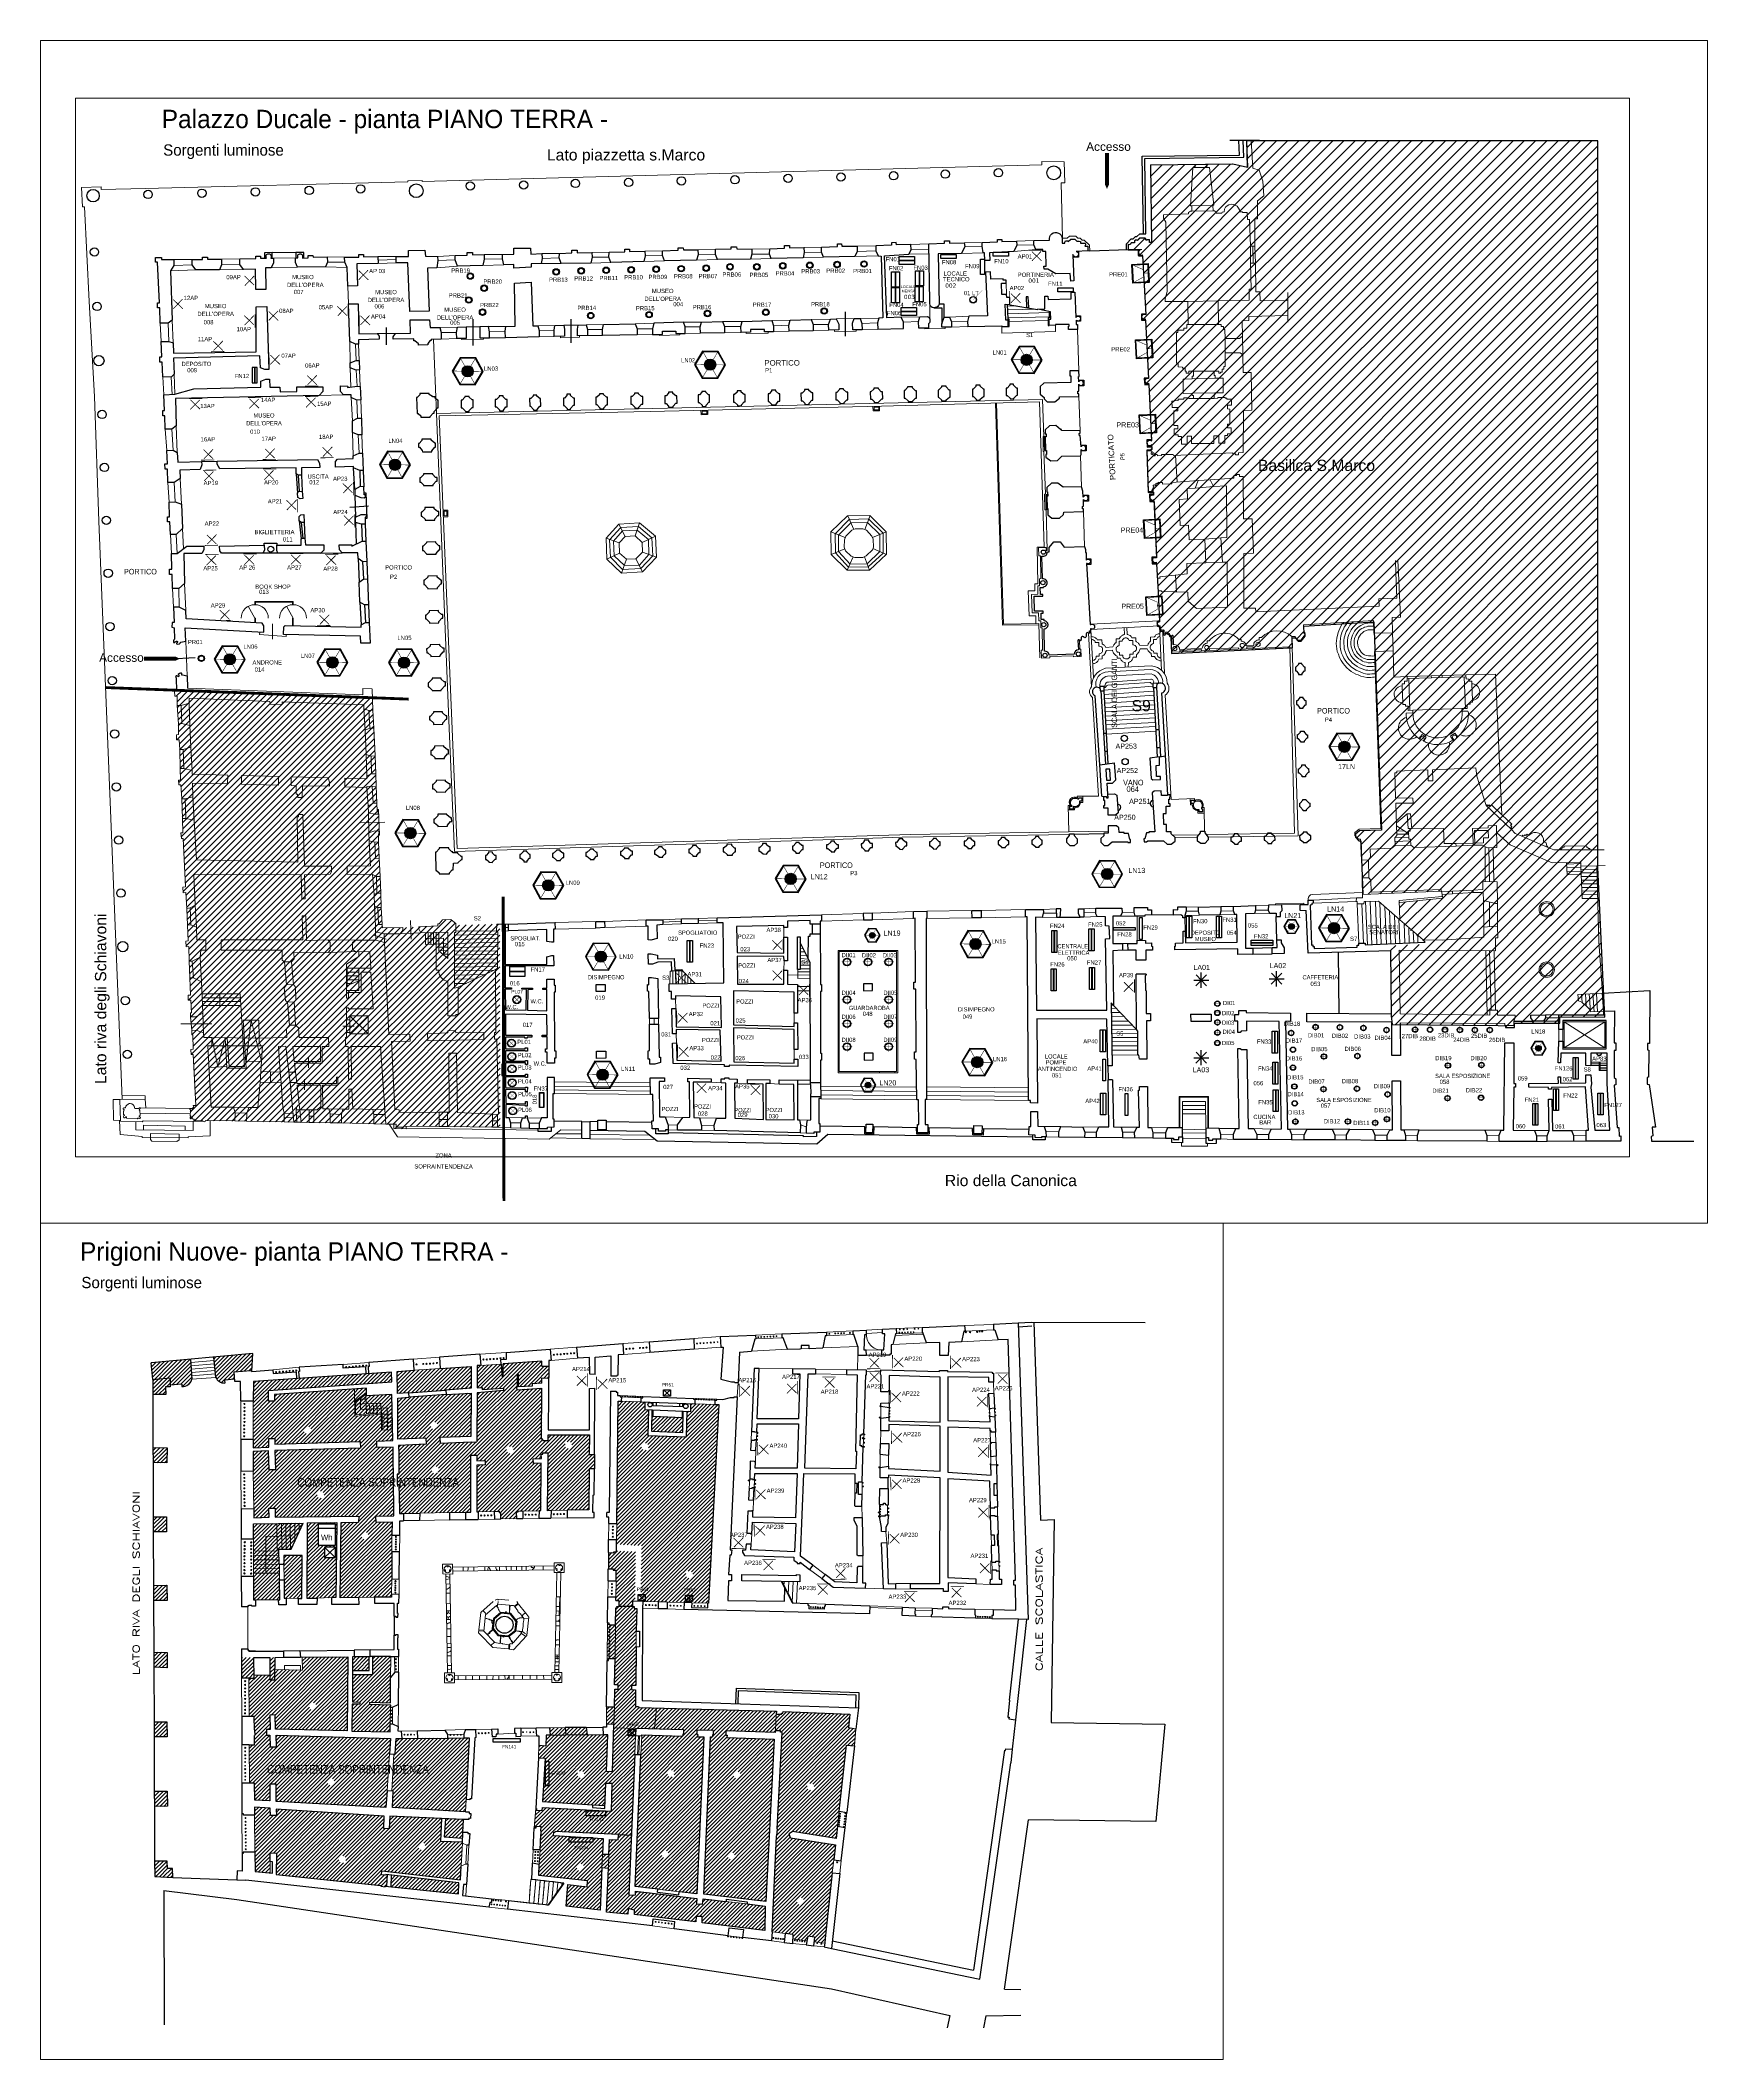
# Model space of a CAD drawing. Header units: millimetres. Extents: x 0 to 5920, y 0 to 7170.
import ezdxf
from ezdxf.enums import TextEntityAlignment as Align

# ---------------------------------------------------------------- set-up
doc = ezdxf.new("R2010")
doc.units = ezdxf.units.MM
for name, color, linetype, lineweight in [('_sottile', 253, 'Continuous', 5), ('LAMPADINE', 30, 'Continuous', 30), ('muri', 7, 'Continuous', 9), ('num.vani', 66, 'Continuous', 9)]:
    doc.layers.add(name, color=color, linetype=linetype, lineweight=lineweight)
doc.styles.add('DITTA', font='COMPLEX.SHX', dxfattribs={"height": 60})
doc.styles.add('ducale_200', font='arial.ttf', dxfattribs={"height": 1})
pattern_1 = [(45, (-52760.167, -17761.964), (-6.9156472, 6.9156472), [])]
pattern_2 = [(45, (71526.42, 4268.682), (-6.7351921, 6.7351921), [])]

# ---------------------------------------------------------------- blocks, each defined once
blk = doc.blocks.new('LAMPADA_TAVOLO')
at = {"linetype": 'Continuous'}
blk.add_hatch(color=256, dxfattribs=at).paths.add_polyline_path([(114, 237, 0.2016603), (-90, 248), (-84, 233, -0.2016603), (107, 223, -1), (-107, -223, -0.6643639), (-84, 233), (-90, 248, 0.6643639), (-114, -237, 1)])
at = {"const_width": 20, "flags": 128}
blk.add_lwpolyline([(-349, 965), (0, 0)], dxfattribs=at)
for radius in [263, 247]:
    blk.add_circle((0, 0), radius)
blk = doc.blocks.new('re')
at = {"const_width": 0.3}
for points in [[(51.55, 419.05), (51.66, 413.81)], [(55.72, 418.12), (52.08, 414.34)], [(52.09, 417.95), (55.87, 414.31)]]:
    blk.add_lwpolyline(points, dxfattribs=at)
blk = doc.blocks.new('rea')
h = blk.add_hatch(color=256)
h.paths.add_polyline_path([(867, 1810), (867, 1109), (266, 1109), (266, 1810)], flags=16)
h.paths.add_polyline_path([(887, 1830), (887, 1089), (246, 1089), (246, 1830)])
for points in [[(887, 1830), (887, 1089), (246, 1089), (246, 1830)], [(867, 1810), (867, 1109), (266, 1109), (266, 1810)]]:
    blk.add_lwpolyline(points, close=True)
at = {"const_width": 20}
for points in [[(266, 1810), (685, 1600), (685, 1318), (266, 1109)], [(867, 1459), (685, 1459)]]:
    blk.add_lwpolyline(points, dxfattribs=at)
blk = doc.blocks.new('5ea4y')
h = blk.add_hatch(color=256)
edge = h.paths.add_edge_path(flags=16)
edge.add_arc((973, 697), 102, 0, 360)
edge = h.paths.add_edge_path()
edge.add_arc((973, 697), 112, 0, 360)
at = {"const_width": 10}
for points in [[(1130, 697), (815, 697)], [(973, 855), (973, 540)]]:
    blk.add_lwpolyline(points, dxfattribs=at)
for radius in [112, 102]:
    blk.add_circle((973, 697), radius)
at = {"color": 160, "insert": (996, 726), "char_height": 2, "width": 10.79, "attachment_point": 1, "style": 'ducale_200'}
blk.add_mtext('{\\H0.75x; }', dxfattribs=at)
blk = doc.blocks.new('htrs')
h = blk.add_hatch(color=256)
edge = h.paths.add_edge_path(flags=16)
edge.add_arc((211.8, 239.5), 2.26, 0, 360)
edge = h.paths.add_edge_path()
edge.add_arc((211.8, 239.5), 2.46, 0, 360)
at = {"const_width": 0.2}
for points in [[(210.2, 237.9), (213.4, 241.1)], [(213.4, 237.9), (210.2, 241.1)]]:
    blk.add_lwpolyline(points, dxfattribs=at)
for radius in [2.46, 2.26]:
    blk.add_circle((211.8, 239.5), radius)
blk = doc.blocks.new('FB')
h = blk.add_hatch(color=256)
edge = h.paths.add_edge_path(flags=16)
edge.add_arc((323.34, 430.98), 1.01, 0, 360)
edge = h.paths.add_edge_path()
edge.add_arc((323.34, 430.98), 1.27, 0, 360)
for radius in [1.27, 1.01]:
    blk.add_circle((323.34, 430.98), radius)

msp = doc.modelspace()

# ---------------------------------------------------------------- hatches: boundary and pattern name
at = {"layer": '_sottile'}
h = msp.add_hatch(dxfattribs=at)
h.set_pattern_fill('ANSI31', color=256, scale=226.3386, style=0)
h.set_pattern_definition([(45, (-7466.56, -17285.375), (-20.005695, 20.005695), [])])
h.paths.add_polyline_path([(4283.1, 6813.4), (4285.9, 6719.1), (4233.8, 6730.6), (3942.1, 6727.5), (3945.9, 6452.3), (3938.7, 6452.3), (3938.3, 6461.9), (3930.2, 6461.9), (3928.7, 6459.6), (3922.2, 6468), (3903.4, 6468), (3895.4, 6459.2), (3893.5, 6460.3), (3888.9, 6460.3), (3885.1, 6457.3), (3885.1, 6451.5), (3873.2, 6451.1), (3872.5, 6448.4), (3870.7, 6446.1), (3868.4, 6444.8), (3865.5, 6444.1), (3862.9, 6444.7), (3862.9, 6425.9), (3899.2, 6425.9), (3899.1, 6405), (3913.9, 6404.7), (3924.7, 6197.1), (3909.5, 6196.5), (3909.7, 6176.6), (3924.6, 6177), (3934.6, 5969.3), (3919.8, 5968.6), (3921.1, 5947.5), (3936.1, 5947.6), (3945.2, 5748.9), (3928.8, 5748.3), (3930.4, 5725.6), (3946.2, 5726.6), (3946.2, 5716.7), (3943.9, 5715.7), (3941.7, 5713.4), (3941.6, 5712.6), (3928.4, 5711.8), (3933.1, 5564.7), (3952.1, 5565.7), (3952.6, 5555.2), (3937.9, 5554.8), (3939, 5533), (3954.3, 5533), (3962.9, 5332.4), (3946.4, 5331.6), (3947.5, 5310.9), (3962.9, 5310.9), (3968.9, 5210.9), (3974.3, 5105.3), (3967.1, 5102.8), (3965.3, 5098.6), (3965.3, 5093.8), (3967.2, 5089.9), (3972.2, 5087.5), (3974.5, 5087.2), (3976, 5086.4), (3976.4, 5084.8), (3975.4, 5083.2), (3974.9, 5081.1), (3975.8, 5079), (3977.2, 5077.8), (3977.6, 5076.9), (3977.7, 5076), (3976.1, 5072), (3976.5, 5070.7), (3978, 5070.4), (3979, 5071), (3980.8, 5072.4), (3983.1, 5072.3), (3983.5, 5071.1), (3984.8, 5070.6), (3986.4, 5072.2), (3987.6, 5072.4), (3990.1, 5070.2), (3989.2, 5066.9), (3986.5, 5064.9), (3985.9, 5062.6), (3987.3, 5058.9), (3989.8, 5058.2), (3993.9, 5059.4), (3994.9, 5061.4), (3994.7, 5063.7), (4003.2, 5063.7), (4002.7, 5061.8), (4004.1, 5060.5), (4006.1, 5060.7), (4008, 5060), (4008.2, 5059.9), (4009.4, 5058.5), (4009.9, 5057.7), (4010.2, 5056.3), (4009.2, 5055.4), (4009.3, 5054.1), (4010.3, 5053.2), (4011.6, 5053.4), (4013.4, 5052.5), (4013.7, 5050.5), (4014, 5050), (4016.6, 4992.7), (4437.6, 5012.6), (4445.5, 5012.9), (4444.3, 5048.6), (4455.8, 5049), (4466.1, 5036.3), (4476.5, 5036.3), (4490.6, 5054.3), (4490.6, 5064.3), (4488, 5064.3), (4486.8, 5090.3), (4735.3, 5105.6), (4762, 4365.7), (4684, 4363.4), (4669.4, 4351.2), (4669.4, 4340.4), (4681.7, 4327.4), (4688.6, 4327.4), (4696, 4137.5), (4975.6, 4149), (4980.2, 4123.8), (4827.1, 4109.2), (4825.6, 4043.8), (4912.1, 3969.1), (4919, 3960.7), (4793.1, 3955.3), (4796.5, 3705.8), (4800.3, 3675.9), (5176, 3671.5), (5202.3, 3671.3), (5202.3, 3664.4), (5234.4, 3664.4), (5234.4, 3680.5), (5394.9, 3680.3), (5395.2, 3702.7), (5555.2, 3701.9), (5530.7, 4232.5), (5530.7, 6813.4)])
h = msp.add_hatch(dxfattribs=at)
h.set_pattern_fill('ANSI31', color=256, scale=5, style=0)
h.set_pattern_definition([(45, (-195.205, 2861.2), (-11.22532, 11.22532), [])])
h.paths.add_polyline_path([(484.3, 4862.8), (484.4, 4860), (476.7, 4859.5), (477.2, 4841.2), (485.6, 4841.2), (490.7, 4705.4), (483.9, 4704.7), (483.9, 4686.3), (493, 4686.3), (496.8, 4584), (497.6, 4543.5), (490.7, 4542.7), (491.5, 4526.7), (499.1, 4526.7), (506, 4356.3), (498.4, 4355.6), (500.7, 4335.7), (506.8, 4335.7), (515.2, 4164.6), (506, 4163.1), (507.5, 4143.2), (515.9, 4144), (525.1, 3972.8), (515.9, 3971.3), (517.5, 3951.4), (526.6, 3953), (533.1, 3779.9), (524.7, 3779.9), (525.1, 3762.4), (534.3, 3762.4), (536.2, 3716.5), (534.7, 3716.5), (533.1, 3716.5), (533.1, 3702.4), (538.1, 3639), (541.2, 3639), (542.7, 3587.8), (534.3, 3587.1), (535, 3569.5), (542.7, 3569.5), (551.8, 3388.2), (545.2, 3387.9), (542.9, 3387.4), (542.9, 3385.4), (544.2, 3383.6), (544.3, 3382.1), (542.7, 3381.3), (541.9, 3378), (541.9, 3375.8), (540.9, 3374.4), (539.5, 3374.8), (536.4, 3377.1), (533.3, 3377.5), (531, 3376.2), (531, 3374.2), (532.2, 3373.7), (533.8, 3371.9), (533.1, 3370.7), (532.5, 3370.1), (532.2, 3351.5), (533.6, 3350.6), (534.3, 3349.5), (533.9, 3348.1), (532, 3345.9), (532, 3343), (533.1, 3341.6), (534.9, 3340.7), (535.8, 3342.5), (536.8, 3343.5), (539.9, 3343.6), (540.9, 3340.4), (541.7, 3339.4), (543.4, 3339.3), (546.2, 3338.3), (545.2, 3335), (546, 3334), (548.2, 3333.4), (576.3, 3333.8), (577.5, 3331.2), (579.1, 3329.9), (581.3, 3329.5), (583.1, 3329.9), (583.9, 3330.2), (585, 3331.2), (585.9, 3332.6), (586.2, 3334.2), (603, 3334.1), (1255.4, 3321.4), (1255.4, 3305.9), (1298.6, 3305.2), (1298.6, 3315), (1622.9, 3310.5), (1632.2, 3310.2), (1632, 3647.4), (1631.8, 4032.4), (1474.7, 4028.2), (1474.7, 4034.7), (1457.1, 4048.5), (1427.3, 4047.7), (1415.8, 4033.2), (1411.3, 4033.2), (1411.3, 4025.5), (1343.3, 4022.5), (1286.7, 4019.4), (1214.2, 4018.7), (1210.3, 4091.2), (1206.3, 4201.2), (1200.8, 4323.9), (1200, 4347.5), (1203.8, 4348.3), (1200, 4438.8), (1195.8, 4438.8), (1178.8, 4834.8)])
h = msp.add_hatch(dxfattribs=at)
h.set_pattern_fill('ANSI31', color=256, scale=78.241616, style=0)
h.set_pattern_definition(pattern_1)
h.paths.add_polyline_path([(532.9, 2486.9), (393.1, 2474.2), (399.5, 2414.6), (460.5, 2421.2), (460.5, 2395.2), (501.8, 2398.9), (502.6, 2390.3, 0.358563), (538, 2416.6)])
h.paths.add_polyline_path([(754.7, 2507), (616.2, 2494.4), (622.7, 2422.5, 0.294385), (654.8, 2402.3), (654.2, 2413), (689.4, 2415.7), (687.6, 2442.4), (746.9, 2446.8), (750.6, 2443.7)])
h.paths.add_polyline_path([(460.5, 2421.2), (399.5, 2414.6), (398.8, 2410.1), (399, 2361.3), (445.4, 2361.5), (444, 2389), (460.5, 2389)])
h.paths.add_polyline_path([(450, 2172.8), (399.7, 2173.3), (399.9, 2119.9), (448.7, 2118.9)])
h.paths.add_polyline_path([(447.3, 1927.3), (400.7, 1927.9), (400.9, 1873.5), (447.3, 1873.5)])
h.paths.add_polyline_path([(449.3, 1684.2), (401.7, 1683.2), (401.9, 1630.3), (450.6, 1629.8)])
h.paths.add_polyline_path([(449.9, 1445.9), (402.6, 1447.1), (402.8, 1393.2), (449.9, 1391.5)])
h.paths.add_polyline_path([(449.3, 1199.8), (403.6, 1199.8), (403.8, 1146.6), (450.6, 1146.6)])
h.paths.add_polyline_path([(469.6, 678.8), (451.4, 678.1), (450.5, 704.6), (405.5, 704.4), (405.8, 650.5), (470.2, 647.2)])
h.paths.add_polyline_path([(450.6, 953.5), (404.6, 953.5), (404.8, 898.5), (451.9, 899.7)])
h = msp.add_hatch(dxfattribs=at)
h.set_pattern_fill('ANSI31', color=256, scale=3, style=0)
h.set_pattern_definition(pattern_2)
h.paths.add_polyline_path([(1423.8, 856.1), (1241.1, 864.1), (1238, 819.9), (1219.4, 820.8), (1220.6, 864.9), (837.6, 889.2), (838.2, 867.4), (816.8, 866.7), (816, 893.2), (760.6, 896.4), (760.8, 868.4), (762, 736.6), (762.6, 667.8), (815.6, 662.4), (815.6, 702.9), (815.8, 734), (838.8, 733.1), (836.8, 657), (1208.8, 617.7), (1208.8, 615.3), (1224.3, 613.3), (1224.3, 616.2), (1229.4, 615.6), (1231.3, 656.8), (1226.8, 657.3), (1226.5, 654.7), (1211.5, 655.7), (1212, 670.2), (1491.9, 638.1), (1494.4, 688), (1498.5, 768.6), (1498.7, 772.8), (1420.2, 775.8)])
h.paths.add_polyline_path([(1084.9, 710.8, -1), (1059.8, 710.8, -1)], flags=16)
h.paths.add_polyline_path([(1367.2, 757.4, -1), (1342.2, 757.4, -1)], flags=16)
h.paths.add_polyline_path([(1486.1, 627.8), (1246.7, 655), (1245.5, 614), (1485, 589)])
h.paths.add_polyline_path([(1502.8, 852.7), (1438.5, 855.5), (1434.3, 790.8), (1499.4, 786.8), (1500.5, 808)])
h.paths.add_polyline_path([(1242.8, 1140.4), (836.7, 1151.9), (838, 1111), (816.1, 1110.3), (814.9, 1151.7), (803.2, 1151.7), (803, 1171.9), (816.1, 1172.3), (814.6, 1223.2), (833.1, 1223.8), (834.6, 1172.9), (1089.7, 1167.6), (1092.2, 1430.2), (929.6, 1429.1), (930.3, 1383.2), (833.1, 1384.9), (832.5, 1349.1), (814.5, 1348.5), (814.6, 1364.6), (758.4, 1365.6), (758.6, 1355), (739.9, 1354.5), (741.1, 1218.2), (759.1, 1218.8), (760.5, 1170.6), (761.1, 1151.3), (759.7, 1151.3), (760.2, 1118.1), (741.6, 1117.9), (742.1, 981.9), (760.8, 982), (761.1, 921.7), (815, 918.7), (815.2, 977.6), (837.2, 977.6), (837.6, 917.1), (1227.2, 894.7), (1231.1, 954.9), (1239.5, 1086)])
h.paths.add_polyline_path([(1044.1, 986, -1), (1019, 986, -1)], flags=16)
h.paths.add_polyline_path([(954.7, 1254.4, -1), (979.7, 1254.4, -1)], flags=16)
h.paths.add_polyline_path([(1243.7, 1251.9), (1243.8, 1258.2), (1169.7, 1260.8), (1169.7, 1268.7), (1243.7, 1266.8), (1243.7, 1357.2), (1244.2, 1431.9), (1243.7, 1431.9), (1180.5, 1431.1), (1180.7, 1367.8), (1107.7, 1367.5), (1107.7, 1270.5), (1134.7, 1269.2), (1134.7, 1262.3), (1107.3, 1262.3), (1106.3, 1166.7), (1241.8, 1163.8), (1242.4, 1192.8)])
h.paths.add_polyline_path([(1167.9, 1431), (1114.3, 1430.9), (1107.7, 1430.5), (1107.7, 1382), (1167.8, 1382)], flags=17)
h.paths.add_polyline_path([(1522, 1142.2), (1503.4, 1142.1), (1503.4, 1142), (1499.9, 1142), (1445.7, 1142), (1445.7, 1141.6), (1338.8, 1140.8), (1282.9, 1140.3), (1263.1, 1140.1), (1260.2, 1085), (1255.5, 1085.2), (1248.4, 953.3), (1252.7, 952.9), (1249.8, 894.7), (1509.4, 879.6), (1511.5, 923.2)])
h.paths.add_polyline_path([(1780.6, 2384.3), (1693.2, 2378.3), (1689.2, 2387.7), (1692.6, 2387.7), (1692.6, 2432.8), (1698, 2432.8), (1697.3, 2388.4), (1746.4, 2391.7), (1746.4, 2399.1), (1780.7, 2401.5), (1780.8, 2419.2), (1804.4, 2418.8), (1804.8, 2462.3), (1781, 2462.3), (1781.1, 2480), (1642.9, 2470.5), (1643.5, 2424.4), (1639.5, 2424.1), (1636.4, 2469.9), (1564.3, 2465.1), (1550.6, 2464.2), (1550.5, 2385.7), (1568.7, 2386.2), (1568.9, 2379.6), (1644.5, 2383.8), (1643.9, 2375.4), (1550.5, 2368.2), (1550.1, 2193.6), (1529.1, 2192.6), (1419.1, 2187.6), (1418.2, 2208.8), (1528.3, 2213.1), (1529.7, 2366.9), (1441.1, 2361.4), (1307.9, 2351.7), (1268.9, 2348.3), (1269.5, 2202.9), (1368.4, 2206.8), (1369.9, 2185.3), (1271.4, 2180.7), (1272.2, 2153.3), (1273.3, 2079.2), (1267, 2079.2), (1267, 2041.9), (1273.3, 2041.9), (1274.9, 1954), (1275.3, 1939.1), (1289.5, 1939.4), (1347, 1940.5), (1452.7, 1942.6), (1509.8, 1943.8), (1528.9, 1944.2), (1529, 2146.2), (1550.1, 2146.2), (1550, 2126.7), (1579.2, 2127.6), (1579.7, 2111.6), (1550.3, 2110.8), (1549.3, 1944.8), (1554.7, 1945), (1611.6, 1946.7), (1628.5, 1947.2), (1628.6, 1942.8), (1634.8, 1943), (1635.3, 1919.9), (1690.4, 1920.9), (1689.9, 1944.6), (1696.5, 1944.8), (1696.4, 1947.8), (1712.6, 1948.3), (1712.6, 1947.2), (1770.6, 1948.2), (1770.6, 1950), (1777.5, 1950.2), (1778.5, 2117.7), (1750.7, 2116.9), (1750.2, 2133.3), (1778.8, 2134.1), (1778.4, 2149.4), (1784.1, 2149.6), (1784.1, 2154.8), (1802.7, 2154.6), (1801.2, 1949.2), (1813.4, 1949.5), (1870.1, 1950.8), (1947.3, 1952.5), (1948.7, 2098), (1967, 2098), (1967.4, 2148.3), (1949.2, 2148.4), (1949.9, 2218.1), (1803.2, 2218.8), (1803.1, 2198.7), (1783.9, 2198.9), (1783.9, 2203.1), (1779.8, 2203)])
h.paths.add_polyline_path([(1680, 2164.8, -1), (1654.9, 2164.8, -1)], flags=16)
h.paths.add_polyline_path([(1887.4, 2182.2, -1), (1862.3, 2182.2, -1)], flags=16)
h.paths.add_polyline_path([(1385.8, 2251, -1), (1410.8, 2251, -1)], flags=16)
h.paths.add_polyline_path([(1415, 2093.3, -1), (1390, 2093.3, -1)], flags=16)
h.paths.add_polyline_path([(1529.5, 2461.4), (1419.4, 2453.9), (1326.2, 2447.7), (1267, 2443.7), (1268.4, 2364.9), (1306.8, 2367.4), (1440.1, 2377.5), (1529.8, 2383.7)], flags=17)
h.paths.add_polyline_path([(1157.1, 2309.8), (1137.2, 2308.6), (1137, 2328.6), (1119.2, 2328), (1119.4, 2289.5), (1157.7, 2291.8)], flags=17)
h.paths.add_polyline_path([(1156.5, 2329.2), (1137, 2328.6), (1137.2, 2308.6), (1157.1, 2309.8)], flags=17)
h.paths.add_polyline_path([(1155.9, 2345.6), (1136.9, 2345.4), (1137, 2328.6), (1156.5, 2329.2)], flags=17)
h.paths.add_polyline_path([(1136.9, 2345.4), (1133.2, 2345.3), (1119.1, 2334.8), (1119.2, 2328), (1137, 2328.6)], flags=17)
h.paths.add_polyline_path([(1155.4, 2362), (1136.8, 2348.1), (1136.9, 2345.4), (1155.9, 2345.6)], flags=16)
h.paths.add_polyline_path([(1158.3, 2368.8), (1158.2, 2384.6), (1115.2, 2381.6), (1115.7, 2336.9)], flags=17)
h.paths.add_polyline_path([(1248.4, 2362.2), (1158.3, 2357.5), (1158.3, 2364.2), (1155.4, 2362), (1156.5, 2329.2), (1207.1, 2330.8), (1209.2, 2313.2), (1230.9, 2314.6), (1231.3, 2292), (1249.6, 2292.3)], flags=17)
h.paths.add_polyline_path([(1167.8, 2329.5), (1156.5, 2329.2), (1157.1, 2309.8), (1169.5, 2310.6)], flags=16)
h.paths.add_polyline_path([(1181.1, 2330), (1167.8, 2329.5), (1169.5, 2310.6), (1182.7, 2311.5)], flags=16)
h.paths.add_polyline_path([(1193.4, 2330.4), (1181.1, 2330), (1182.7, 2311.5), (1195.2, 2312.3)], flags=16)
h.paths.add_polyline_path([(1207.1, 2330.8), (1193.4, 2330.4), (1195.2, 2312.3), (1209.2, 2313.2)], flags=16)
h.paths.add_polyline_path([(1209.2, 2313.2), (1195.2, 2312.3), (1196.9, 2294.1), (1211.3, 2294.9)], flags=16)
h.paths.add_polyline_path([(1195.2, 2312.3), (1182.7, 2311.5), (1184.3, 2293.3), (1196.9, 2294.1)], flags=16)
h.paths.add_polyline_path([(1182.7, 2311.5), (1169.5, 2310.6), (1171.2, 2292.6), (1184.3, 2293.3)], flags=16)
h.paths.add_polyline_path([(1169.5, 2310.6), (1157.1, 2309.8), (1157.7, 2291.8), (1171.2, 2292.6)], flags=17)
h.paths.add_polyline_path([(1230.9, 2314.6), (1209.2, 2313.2), (1211.3, 2294.9), (1214, 2295.1), (1214, 2291.7), (1231.3, 2292)], flags=17)
h.paths.add_polyline_path([(1231.3, 2292), (1214, 2291.7), (1214, 2277.4), (1231.5, 2277.4)], flags=17)
h.paths.add_polyline_path([(1249.6, 2292.3), (1231.3, 2292), (1231.5, 2277.4), (1249.9, 2277.4)], flags=17)
h.paths.add_polyline_path([(1249.9, 2277.4), (1231.5, 2277.4), (1231.8, 2263.5), (1250.1, 2263.5)], flags=17)
h.paths.add_polyline_path([(1231.5, 2277.4), (1214, 2277.4), (1214, 2263.5), (1231.8, 2263.5)], flags=17)
h.paths.add_polyline_path([(1231.8, 2263.5), (1214, 2263.5), (1214, 2249), (1232, 2249)], flags=17)
h.paths.add_polyline_path([(1250.1, 2263.5), (1231.8, 2263.5), (1232, 2249), (1250.4, 2249)], flags=17)
h.paths.add_polyline_path([(1250.4, 2249), (1232, 2249), (1232.2, 2235.5), (1250.6, 2235.8)], flags=17)
h.paths.add_polyline_path([(1232, 2249), (1214, 2249), (1214, 2235.2), (1232.2, 2235.5)], flags=17)
h.paths.add_polyline_path([(1248, 1804.3), (1248.5, 1862.5), (1248.8, 1909.1), (1190.8, 1908.6), (1190.7, 1911.8), (1130.1, 1912.5), (1130.1, 1908), (1068.1, 1907.5), (1064, 1640.2), (1131.3, 1641.1), (1187.7, 1641.8), (1246.9, 1642.6), (1247, 1652.5), (1247.4, 1706.6)])
h.paths.add_polyline_path([(1140, 1860.3, -1), (1165, 1860.3, -1)], flags=16)
h.paths.add_polyline_path([(1052.4, 1907.3), (947.3, 1905.5), (945.7, 1638.8), (983.1, 1638.8), (1034, 1640.7), (1048.5, 1640.7)])
h.paths.add_polyline_path([(1008.5, 1782.6), (1008.5, 1819.9), (1047.5, 1819.9), (1047.5, 1782.6)], flags=16)
h.paths.add_polyline_path([(986.5, 1827.2), (986.5, 1901.7), (1047.5, 1901.7), (1047.5, 1827.2)], flags=16)
h.paths.add_polyline_path([(929.5, 1789.6), (864.6, 1789.6), (864.9, 1760.7), (866.1, 1703.9), (866.1, 1638.7), (872.9, 1638.7), (916.5, 1637.1), (928.7, 1637.1)])
h.paths.add_polyline_path([(800.3, 1743.1), (756.6, 1743.5), (756.6, 1727.7), (800.2, 1727.4)])
h.paths.add_polyline_path([(800.4, 1758.9), (756.6, 1759.2), (756.6, 1743.5), (800.3, 1743.1)])
h.paths.add_polyline_path([(800.5, 1774.6), (756.6, 1774.9), (756.6, 1759.2), (800.4, 1758.9)])
h.paths.add_polyline_path([(800.6, 1790.4), (756.6, 1790.7), (756.6, 1774.9), (800.5, 1774.6)])
h.paths.add_polyline_path([(800.7, 1806.1), (756.6, 1806.4), (756.6, 1790.7), (800.6, 1790.4)])
h.paths.add_polyline_path([(801.1, 1857.5), (840.5, 1858.4), (840, 1903.5), (756.6, 1902.1), (756.6, 1848.5), (756.6, 1806.4), (800.7, 1806.1)])
h.paths.add_polyline_path([(840.5, 1858.4), (801.1, 1857.5), (800.7, 1806.1), (841.2, 1805.9)])
h.paths.add_polyline_path([(856.3, 1858.7), (840.5, 1858.4), (841.2, 1805.9), (846.9, 1805.8), (846.8, 1812.3), (856.8, 1812.5)])
h.paths.add_polyline_path([(855.7, 1903.8), (840, 1903.5), (840.5, 1858.4), (856.3, 1858.7)])
h.paths.add_polyline_path([(871.5, 1904.1), (855.7, 1903.8), (856.3, 1858.7), (872, 1859.1)])
h.paths.add_polyline_path([(872, 1859.1), (856.3, 1858.7), (856.8, 1812.5), (872.6, 1812.7)])
h.paths.add_polyline_path([(887.2, 1904.4), (871.5, 1904.1), (872, 1859.1), (887.8, 1859.4)])
h.paths.add_polyline_path([(903, 1904.7), (887.2, 1904.4), (888.3, 1813), (890.6, 1813.1), (903.7, 1842)])
h.paths.add_polyline_path([(918.7, 1904.9), (903, 1904.7), (903.7, 1842), (919.1, 1875.6)])
h.paths.add_polyline_path([(932.5, 1905.2), (918.7, 1904.9), (919.1, 1875.6)])
h.paths.add_polyline_path([(846.9, 1805.8), (800.7, 1806.1), (800.6, 1790.4), (847.3, 1790.1)])
h.paths.add_polyline_path([(847.3, 1790.1), (800.6, 1790.4), (800.5, 1774.6), (847.6, 1774.3)])
h.paths.add_polyline_path([(847.6, 1774.3), (800.5, 1774.6), (800.4, 1758.9), (848, 1758.6)])
h.paths.add_polyline_path([(848.6, 1757.7), (848, 1757.7), (848, 1758.6), (800.4, 1758.9), (800.3, 1743.1), (848.8, 1742.8)])
h.paths.add_polyline_path([(1115.2, 2381.6), (831.6, 2361.4), (831.2, 2338.5), (810.5, 2338.5), (810.3, 2376.3), (1248, 2406.7), (1247.1, 2441.1), (756.5, 2407.3), (756.1, 2339.2), (755.2, 2201.6), (755, 2172.8), (810.8, 2174.6), (810.6, 2205.3), (832.3, 2205.4), (832.4, 2185.5), (1135.6, 2194.6), (1136.8, 2171.6), (832.3, 2162.6), (834.3, 2094.5), (812.1, 2093.8), (810.1, 2161.3), (755, 2159.7), (755.9, 2088.9), (757.5, 1954.9), (757.9, 1924.2), (812, 1925.8), (811.1, 1958), (833.1, 1958.6), (834.1, 1926.6), (1130.3, 1929.4), (1130.1, 1912.5), (1190.7, 1911.8), (1190.4, 1929.9), (1255.6, 1930.5), (1254.9, 1953.4), (1252.8, 2152.7), (1252.3, 2175), (1193.3, 2173.3), (1193.1, 2196.3), (1251.3, 2197.9), (1250.6, 2235.8), (1211.2, 2235.1), (1210.1, 2291.6), (1116.3, 2285.3)])
h.paths.add_polyline_path([(960.6, 2235.1, -1), (935.5, 2235.1, -1)], flags=16)
h.paths.add_polyline_path([(1007.2, 2005.5, -1), (982.2, 2005.5, -1)], flags=16)
h.paths.add_polyline_path([(849.3, 1703.9), (848.8, 1742.8), (800.3, 1743.1), (800.2, 1727.4), (756.6, 1727.7), (756.6, 1715.4), (756.7, 1632.3), (764, 1632.3), (846, 1632.7), (850.7, 1632.7)])
h.paths.add_polyline_path([(874.1, 2027.2), (1524.6, 2027.2), (1524.6, 2073.3), (874.1, 2073.3)], flags=9)
h.paths.add_polyline_path([(991.4, 1839.6), (1042.4, 1839.6), (1042.4, 1870.2), (991.4, 1870.2)], flags=8)
h.paths.add_polyline_path([(874.1, 2027.2), (1524.6, 2027.2), (1524.6, 2073.3), (874.1, 2073.3)], flags=24)
h.paths.add_polyline_path([(766.7, 1007.6), (1417.2, 1007.6), (1417.2, 1053.7), (766.7, 1053.7)], flags=9)
h = msp.add_hatch(dxfattribs=at)
h.set_pattern_fill('ANSI31', color=256, scale=3, style=0)
h.set_pattern_definition(pattern_2)
h.paths.add_polyline_path([(2409.5, 2325.9), (2396.4, 2326.4), (2324.5, 2328.9), (2310.1, 2329.4), (2310.1, 2301.8), (2296.7, 2302.4), (2293.7, 2211), (2156.9, 2216.2), (2159.2, 2308.5), (2146, 2309), (2146.8, 2335.2), (2133.5, 2335.7), (2062.8, 2338.2), (2051.5, 2338.6), (2048.5, 2068.7), (2394.8, 2050.3)])
h.paths.add_polyline_path([(2134.6, 2176.3, -1), (2159.6, 2176.3, -1)], flags=16)
h.paths.add_polyline_path([(2282.7, 2303), (2280.3, 2303.1), (2279.6, 2280.1), (2174.6, 2284.9), (2174.6, 2307.8), (2171.7, 2307.9), (2169.4, 2231.5), (2281.6, 2226.6)], flags=17)
edge = h.paths.add_edge_path()
edge.add_line((2394.8, 2050.3), (2048.5, 2068.7))
edge.add_line((2048.5, 2068.7), (2046.6, 1903.3))
edge.add_line((2046.6, 1903.3), (2046, 1846.6))
edge.add_line((2046, 1846.6), (2045.8, 1830.1))
edge.add_line((2045.8, 1830.1), (2134.9, 1824.1))
edge.add_line((2134.9, 1824.1), (2131.3, 1627.5))
edge.add_line((2131.3, 1627.5), (2139.1, 1627.2))
edge.add_line((2139.1, 1627.2), (2193.8, 1625.7))
edge.add_line((2193.8, 1625.7), (2225.9, 1624.8))
edge.add_line((2225.9, 1624.8), (2285.4, 1623.2))
edge.add_line((2285.4, 1623.2), (2312.7, 1622.5))
edge.add_line((2312.7, 1622.5), (2369.4, 1620.9))
edge.add_line((2369.4, 1620.9), (2371.9, 1620.8))
edge.add_line((2371.9, 1620.8), (2394.8, 2050.3))
h.paths.add_polyline_path([(2316.7, 1722.1, -1), (2291.6, 1722.1, -1)], flags=16)
h = msp.add_hatch(dxfattribs=at)
h.set_pattern_fill('ANSI31', color=256, scale=3, style=0)
h.set_pattern_definition(pattern_2)
h.paths.add_polyline_path([(887.8, 1859.4), (872, 1859.1), (872.6, 1812.7), (888.3, 1813)])
h = msp.add_hatch(dxfattribs=at)
h.set_pattern_fill('ANSI31', color=256, scale=3, style=0)
h.set_pattern_definition(pattern_2)
h.paths.add_polyline_path([(2038, 1251.8), (2010.6, 1252.6), (2009.8, 1192.4), (2036.4, 1191.7)])
h.paths.add_polyline_path([(2115.3, 1465), (2115.6, 1521.2), (2117.3, 1602), (2108.3, 1602.4), (2107.9, 1608.4), (2102.5, 1608.5), (2054.1, 1609.3), (2047.3, 1609.4), (2047.7, 1604.4), (2042.9, 1604.2), (2042, 1543.7), (2040.4, 1424.5), (2039, 1331.3), (2051.1, 1331.3), (2051.1, 1316), (2039.8, 1316), (2038, 1251.8), (2036.4, 1191.7), (2036, 1178.5), (2114.8, 1176.3), (2180.4, 1174.4), (2187.3, 1248.6), (2125, 1250.3), (2123.7, 1254.3), (2113.6, 1253.9), (2113.3, 1313.5), (2098.6, 1313.8), (2098.6, 1328.9), (2114.3, 1328.9)])
h.paths.add_polyline_path([(2113.8, 1803), (2045.5, 1806.3), (2045.5, 1803.2), (2036.2, 1803.3), (2036.1, 1800), (2017.2, 1800.9), (2017.2, 1743.1), (2034.1, 1742.3), (2034.1, 1738.5), (2044.8, 1738.5), (2044.3, 1700.4), (2043.7, 1643.5), (2043.7, 1643.5), (2043.5, 1629.9), (2054.1, 1629.7), (2054.1, 1616.1), (2102.6, 1614.5), (2102.7, 1628.2), (2111.3, 1628)])
h.paths.add_polyline_path([(2102.6, 1614.5), (2054.1, 1616.1), (2054.1, 1609.3), (2102.5, 1608.5)])
h = msp.add_hatch(dxfattribs=at)
h.set_pattern_fill('ANSI31', color=256, scale=3, style=0)
h.set_pattern_definition(pattern_2)
h.paths.add_polyline_path([(2042, 1543.7), (2019.1, 1543.7), (2019, 1551.2), (2014.2, 1551.1), (2012.6, 1417.4), (2017.6, 1417.4), (2017.6, 1424.5), (2040.4, 1424.5)])
h.paths.add_polyline_path([(2018.7, 1476.7, -1), (2022.1, 1476.7, -1)], flags=16)
h.paths.add_polyline_path([(2019.2, 1486.8, -1), (2022.4, 1486.8, -1)], flags=16)
h.paths.add_polyline_path([(2021.8, 1468, -1), (2018.6, 1468, -1)], flags=16)
h.paths.add_polyline_path([(2019, 1494.7, -1), (2022.2, 1494.7, -1)], flags=16)
h.paths.add_polyline_path([(2022, 1458.9, -1), (2018.8, 1458.9, -1)], flags=16)
h.paths.add_polyline_path([(2019.4, 1501.7, -1), (2022.2, 1501.7, -1)], flags=16)
h.paths.add_polyline_path([(2022.4, 1450, -1), (2018.8, 1450, -1)], flags=16)
h.paths.add_polyline_path([(2019, 1509.2, -1), (2022.2, 1509.2, -1)], flags=16)
h.paths.add_polyline_path([(2022, 1441.4, -1), (2018.4, 1441.4, -1)], flags=16)
h.paths.add_polyline_path([(2019.1, 1518.1, -1), (2022.5, 1518.1, -1)], flags=16)
h.paths.add_polyline_path([(2021.6, 1432.3, -1), (2018, 1432.3, -1)], flags=16)
h.paths.add_polyline_path([(2019.2, 1527.4, -1), (2022, 1527.4, -1)], flags=16)
h.paths.add_polyline_path([(2019.4, 1536.3, -1), (2022.6, 1536.3, -1)], flags=16)
h.paths.add_polyline_path([(1863.1, 1178.8), (1809, 1177.9), (1811.4, 1152.2), (1865.7, 1152.6)])
h.paths.add_polyline_path([(1938, 1179.8), (1863.1, 1178.8), (1865.7, 1152.6), (1941.5, 1153)])
h.paths.add_polyline_path([(2862.3, 1116.8), (2890.3, 1114.5), (2895.8, 1173.6), (2869, 1177.9), (2874.4, 1226.4), (2637.5, 1235.7), (2636.8, 1230.4), (2632, 1230.7), (2631.7, 1225), (2612.9, 1225.9), (2610, 1169.2), (2628.3, 1168.5), (2628, 1163), (2633.4, 1162.1), (2615.7, 819.2), (2613.9, 794.8), (2598.4, 454.3), (2644.2, 448.4), (2672, 444.8), (2671.5, 428.4), (2721.8, 421.4), (2725.1, 438), (2748.5, 435), (2747, 418.5), (2785, 413.7), (2786.6, 430.1), (2812, 663.8), (2817, 709.6), (2822.8, 763.2), (2663.4, 787.3), (2658.8, 802.3), (2670.1, 810.5), (2825.4, 785.5), (2830.2, 828.4), (2836.2, 882.6)])
h.paths.add_polyline_path([(2747.5, 968.7, -1), (2722.5, 968.7, -1)], flags=16)
h.paths.add_polyline_path([(2711.8, 561.9, -1), (2686.8, 561.9, -1)], flags=16)
h.paths.add_polyline_path([(2355.5, 1145.7), (2333.8, 1146.4), (2334, 1154.2), (2331, 1154.3), (2331.4, 1170), (2389.3, 1168.3), (2389.3, 1152.8), (2386.4, 1152.8), (2386.4, 1145.9), (2379.7, 1146.2), (2355.8, 587.4), (2575.7, 561.6), (2606, 1137.9), (2437.9, 1144.1), (2438.2, 1151.8), (2434.3, 1151.8), (2434.3, 1167), (2609.6, 1161.8), (2610, 1169.2), (2612.9, 1225.9), (2613.4, 1236.7), (2187.3, 1248.6), (2180.4, 1174.4), (2283.1, 1171.4), (2283.1, 1155.8), (2280.7, 1155.8), (2280.4, 1148.3), (2135.4, 1153.2), (2135.3, 1149.1), (2132.4, 1083.1), (2112.1, 614.6), (2192.5, 605), (2267.7, 596), (2330.8, 588.5)])
h.paths.add_polyline_path([(2251.2, 1015.8, -1), (2226.1, 1015.8, -1)], flags=16)
h.paths.add_polyline_path([(2486.5, 1010.4, -1), (2461.5, 1010.4, -1)], flags=16)
h.paths.add_polyline_path([(2230.4, 729.2, -1), (2205.3, 729.2, -1)], flags=16)
h.paths.add_polyline_path([(2465.7, 723.7, -1), (2440.6, 723.7, -1)], flags=16)
h.paths.add_polyline_path([(2018.9, 729.4), (1995.7, 729.8), (1993.6, 681.6), (2016.8, 680.2)], flags=17)
h.paths.add_polyline_path([(1993.6, 681.6), (1995.7, 729.8), (1998.1, 784.8), (1822, 796.1), (1822.6, 807.1), (1827.4, 807.1), (1827.4, 810.3), (2052.7, 798.9), (2098.3, 796.9), (2110.8, 1083.5), (2113.6, 1149.6), (2114.8, 1176.3), (2036, 1178.5), (2031.7, 1023.6), (2009.6, 1024.2), (2015.4, 1153.5), (1998.9, 1153.4), (1941.5, 1153), (1865.7, 1152.6), (1811.4, 1152.2), (1796.4, 1152.1), (1794.3, 1114.6), (1769.6, 1116), (1768.4, 1072.1), (1791.9, 1070.8), (1783.3, 916.6), (1960.9, 904.7), (2004.3, 902.1), (2007.7, 980.2), (2030.4, 980.2), (2027.7, 882), (1782.9, 895.7), (1782.2, 884.5), (1761.9, 885.9), (1761.9, 891.7), (1758.8, 891.9), (1753.8, 823.2), (1760.9, 823.2), (1761.9, 829.3), (1778.4, 828.2), (1777.3, 812.8), (1776.9, 799), (1774.1, 744.5), (1771.4, 693.4), (1769.4, 654), (1943, 635.1), (1941.2, 613.3), (1873.1, 621.5), (1867.5, 545.4), (1987.1, 531.1)])
h.paths.add_polyline_path([(1904.7, 682.6, -1), (1929.7, 682.6, -1)], flags=16)
h.paths.add_polyline_path([(1906.2, 1013.2, -1), (1931.2, 1013.2, -1)], flags=16)
h.paths.add_polyline_path([(2331, 571.7), (2113.3, 598.3), (2112.7, 585.1), (2089.1, 583.8), (2098.3, 796.9), (2052.7, 798.9), (2051.8, 780.1), (2021.1, 781.8), (2018.9, 729.4), (2016.8, 680.2), (2010.2, 523.5), (2086.2, 516.5), (2087.1, 536.6), (2110.1, 531), (2109.4, 514.7), (2327.5, 488.8), (2328.6, 508.6), (2349.7, 507.8), (2350.3, 485.9), (2572.3, 457.9), (2573.8, 545.1), (2510.2, 552.6), (2434.1, 561.5), (2353.2, 570.9), (2351.5, 552.1), (2329.8, 553.7)])
h.paths.add_polyline_path([(1823.8, 823.7), (2500.5, 823.7), (2500.5, 869.8), (1823.8, 869.8)], flags=9)
h.paths.add_polyline_path([(1823.8, 823.7), (2500.5, 823.7), (2500.5, 869.8), (1823.8, 869.8)], flags=24)
h = msp.add_hatch(dxfattribs=at)
h.set_pattern_fill('ANSI31', color=256, scale=78.241616, style=0)
h.set_pattern_definition(pattern_1)
h.paths.add_polyline_path([(714.4, 1354.4), (739.9, 1354.5), (758.6, 1355), (757.8, 1427.4), (714.2, 1428)])
h.paths.add_polyline_path([(815.1, 1427.7), (814.5, 1348.5), (832.5, 1349.1), (833.8, 1427.4)])
at = {"layer": 'LAMPADINE'}
h = msp.add_hatch(color=256, dxfattribs=at)
h.paths.add_polyline_path([(1543.1, 5948.9), (1570.3, 5994.3), (1544.5, 6040.5), (1491.6, 6041.3), (1464.5, 5995.9), (1490.2, 5949.7)], flags=16)
h.paths.add_polyline_path([(1544.1, 5947.1), (1572.3, 5994.3), (1545.6, 6042.3), (1490.6, 6043.2), (1462.4, 5996), (1489.1, 5947.9)])
h = msp.add_hatch(color=256, dxfattribs=at)
h.paths.add_polyline_path([(2404, 5972.1), (2431.1, 6017.5), (2405.4, 6063.7), (2352.5, 6064.5), (2325.3, 6019.1), (2351.1, 5972.9)], flags=16)
h.paths.add_polyline_path([(2405, 5970.3), (2433.2, 6017.5), (2406.4, 6065.5), (2351.5, 6066.4), (2323.2, 6019.2), (2350, 5971.1)])
at = {"layer": 'LAMPADINE', "linetype": 'Continuous'}
h = msp.add_hatch(color=256, dxfattribs=at)
h.paths.add_polyline_path([(2398, 6018.3, 1), (2358.4, 6018.3, 1)])
h.paths.add_polyline_path([(2360.3, 6018.3, -1), (2396.2, 6018.3, -1)], flags=16)
h = msp.add_hatch(dxfattribs=at)
h.set_pattern_fill('ANSI37', color=256, scale=29.043565, style=0)
h.set_pattern_definition([(45, (-274.5195, 3609.3185), (-2.5671127, 2.5671127), []), (135, (-274.5195, 3609.3185), (-2.5671127, -2.5671127), [])])
edge = h.paths.add_edge_path()
edge.add_arc((2378.2, 6018.3), 17.9, 0, 360)
at = {"layer": 'LAMPADINE'}
h = msp.add_hatch(color=256, dxfattribs=at)
h.paths.add_polyline_path([(3527.7, 5989.4), (3554.9, 6034.8), (3529.1, 6081), (3476.2, 6081.8), (3449.1, 6036.4), (3474.8, 5990.2)], flags=16)
h.paths.add_polyline_path([(3528.7, 5987.6), (3557, 6034.8), (3530.2, 6082.8), (3475.2, 6083.6), (3447, 6036.4), (3473.8, 5988.4)])
at = {"layer": 'LAMPADINE', "linetype": 'Continuous'}
h = msp.add_hatch(color=256, dxfattribs=at)
h.paths.add_polyline_path([(3521.8, 6035.6, 1), (3482.2, 6035.6, 1)])
h.paths.add_polyline_path([(3484, 6035.6, -1), (3519.9, 6035.6, -1)], flags=16)
h = msp.add_hatch(dxfattribs=at)
h.set_pattern_fill('ANSI37', color=256, scale=29.043565, style=0)
h.set_pattern_definition([(45, (849.238, 3626.5994), (-2.5671127, 2.5671127), []), (135, (849.238, 3626.5994), (-2.5671127, -2.5671127), [])])
edge = h.paths.add_edge_path()
edge.add_arc((3502, 6035.6), 17.9, 0, 360)
h = msp.add_hatch(color=256, dxfattribs=at)
h.paths.add_polyline_path([(1537.1, 5995.1, 1), (1497.6, 5995.1, 1)])
h.paths.add_polyline_path([(1499.4, 5995.1, -1), (1535.3, 5995.1, -1)], flags=16)
h = msp.add_hatch(dxfattribs=at)
h.set_pattern_fill('ANSI37', color=256, scale=29.043565, style=0)
h.set_pattern_definition([(45, (-1135.3867, 3586.119), (-2.5671127, 2.5671127), []), (135, (-1135.3867, 3586.119), (-2.5671127, -2.5671127), [])])
edge = h.paths.add_edge_path()
edge.add_arc((1517.4, 5995.1), 17.9, 0, 360)
at = {"layer": 'LAMPADINE'}
h = msp.add_hatch(color=256, dxfattribs=at)
h.paths.add_polyline_path([(1284.7, 5616.9), (1311.8, 5662.3), (1286.1, 5708.6), (1233.2, 5709.4), (1206, 5663.9), (1231.8, 5617.7)], flags=16)
h.paths.add_polyline_path([(1285.7, 5615.1), (1313.9, 5662.3), (1287.2, 5710.3), (1232.2, 5711.2), (1204, 5664), (1230.7, 5615.9)])
at = {"layer": 'LAMPADINE', "linetype": 'Continuous'}
h = msp.add_hatch(color=256, dxfattribs=at)
h.paths.add_polyline_path([(1278.7, 5663.1, 1), (1239.1, 5663.1, 1)])
h.paths.add_polyline_path([(1241, 5663.1, -1), (1276.9, 5663.1, -1)], flags=16)
h = msp.add_hatch(dxfattribs=at)
h.set_pattern_fill('ANSI37', color=256, scale=29.043565, style=0)
h.set_pattern_definition([(45, (-1393.8022, 3254.141), (-2.5671127, 2.5671127), []), (135, (-1393.8022, 3254.141), (-2.5671127, -2.5671127), [])])
edge = h.paths.add_edge_path()
edge.add_arc((1258.9, 5663.1), 17.9, 0, 360)
at = {"layer": 'LAMPADINE'}
h = msp.add_hatch(color=256, dxfattribs=at)
h.paths.add_polyline_path([(698.4, 4925.7), (725.5, 4971.1), (699.8, 5017.4), (646.9, 5018.2), (619.7, 4972.8), (645.5, 4926.5)], flags=16)
h.paths.add_polyline_path([(699.4, 4923.9), (727.6, 4971.1), (700.9, 5019.2), (645.9, 5020), (617.6, 4972.8), (644.4, 4924.8)])
at = {"layer": 'LAMPADINE', "linetype": 'Continuous'}
h = msp.add_hatch(color=256, dxfattribs=at)
h.paths.add_polyline_path([(692.4, 4972, 1), (652.8, 4972, 1)])
h.paths.add_polyline_path([(654.7, 4972, -1), (690.6, 4972, -1)], flags=16)
h = msp.add_hatch(dxfattribs=at)
h.set_pattern_fill('ANSI37', color=256, scale=29.043565, style=0)
h.set_pattern_definition([(45, (-1980.1045, 2562.952), (-2.5671127, 2.5671127), []), (135, (-1980.1045, 2562.952), (-2.5671127, -2.5671127), [])])
edge = h.paths.add_edge_path()
edge.add_arc((672.6, 4972), 17.9, 0, 360)
at = {"layer": 'LAMPADINE'}
h = msp.add_hatch(color=256, dxfattribs=at)
h.paths.add_polyline_path([(1062.8, 4915), (1089.9, 4960.4), (1064.2, 5006.6), (1011.3, 5007.4), (984.1, 4962), (1009.9, 4915.8)], flags=16)
h.paths.add_polyline_path([(1063.8, 4913.2), (1092, 4960.4), (1065.2, 5008.4), (1010.2, 5009.2), (982, 4962), (1008.8, 4914)])
at = {"layer": 'LAMPADINE', "linetype": 'Continuous'}
h = msp.add_hatch(color=256, dxfattribs=at)
h.paths.add_polyline_path([(1056.8, 4961.2, 1), (1017.2, 4961.2, 1)])
h.paths.add_polyline_path([(1019.1, 4961.2, -1), (1054.9, 4961.2, -1)], flags=16)
h = msp.add_hatch(dxfattribs=at)
h.set_pattern_fill('ANSI37', color=256, scale=29.043565, style=0)
h.set_pattern_definition([(45, (-1615.734, 2552.1912), (-2.5671127, 2.5671127), []), (135, (-1615.734, 2552.1912), (-2.5671127, -2.5671127), [])])
edge = h.paths.add_edge_path()
edge.add_arc((1037, 4961.2), 17.9, 0, 360)
at = {"layer": 'LAMPADINE'}
h = msp.add_hatch(color=256, dxfattribs=at)
h.paths.add_polyline_path([(1316.8, 4914.3), (1344, 4959.8), (1318.2, 5006), (1265.3, 5006.8), (1238.2, 4961.4), (1263.9, 4915.1)], flags=16)
h.paths.add_polyline_path([(1317.8, 4912.5), (1346.1, 4959.7), (1319.3, 5007.8), (1264.3, 5008.6), (1236.1, 4961.4), (1262.8, 4913.4)])
at = {"layer": 'LAMPADINE', "linetype": 'Continuous'}
h = msp.add_hatch(color=256, dxfattribs=at)
h.paths.add_polyline_path([(1310.9, 4960.6, 1), (1271.3, 4960.6, 1)])
h.paths.add_polyline_path([(1273.1, 4960.6, -1), (1309, 4960.6, -1)], flags=16)
h = msp.add_hatch(dxfattribs=at)
h.set_pattern_fill('ANSI37', color=256, scale=29.043565, style=0)
h.set_pattern_definition([(45, (-1361.671, 2551.5576), (-2.5671127, 2.5671127), []), (135, (-1361.671, 2551.5576), (-2.5671127, -2.5671127), [])])
edge = h.paths.add_edge_path()
edge.add_arc((1291.1, 4960.6), 17.9, 0, 360)
at = {"layer": 'LAMPADINE'}
h = msp.add_hatch(color=256, dxfattribs=at)
h.paths.add_polyline_path([(4656.3, 4615.4), (4683.4, 4660.8), (4657.7, 4707), (4604.8, 4707.8), (4577.6, 4662.4), (4603.4, 4616.2)], flags=16)
h.paths.add_polyline_path([(4657.3, 4613.6), (4685.5, 4660.8), (4658.8, 4708.8), (4603.8, 4709.6), (4575.6, 4662.4), (4602.3, 4614.4)])
at = {"layer": 'LAMPADINE', "linetype": 'Continuous'}
h = msp.add_hatch(color=256, dxfattribs=at)
h.paths.add_polyline_path([(4650.3, 4661.6, 1), (4610.8, 4661.6, 1)])
h.paths.add_polyline_path([(4612.6, 4661.6, -1), (4648.5, 4661.6, -1)], flags=16)
h = msp.add_hatch(dxfattribs=at)
h.set_pattern_fill('ANSI37', color=256, scale=29.043565, style=0)
h.set_pattern_definition([(45, (1977.81, 2252.5974), (-2.5671127, 2.5671127), []), (135, (1977.81, 2252.5974), (-2.5671127, -2.5671127), [])])
edge = h.paths.add_edge_path()
edge.add_arc((4630.5, 4661.6), 17.9, 0, 360)
at = {"layer": 'LAMPADINE'}
h = msp.add_hatch(color=256, dxfattribs=at)
h.paths.add_polyline_path([(1339.9, 4308.9), (1367, 4354.3), (1341.3, 4400.5), (1288.4, 4401.3), (1261.2, 4355.9), (1287, 4309.7)], flags=16)
h.paths.add_polyline_path([(1340.9, 4307.1), (1369.1, 4354.3), (1342.3, 4402.3), (1287.4, 4403.2), (1259.1, 4356), (1285.9, 4307.9)])
at = {"layer": 'LAMPADINE', "linetype": 'Continuous'}
h = msp.add_hatch(color=256, dxfattribs=at)
h.paths.add_polyline_path([(1333.9, 4355.1, 1), (1294.3, 4355.1, 1)])
h.paths.add_polyline_path([(1296.2, 4355.1, -1), (1332.1, 4355.1, -1)], flags=16)
h = msp.add_hatch(dxfattribs=at)
h.set_pattern_fill('ANSI37', color=256, scale=29.043565, style=0)
h.set_pattern_definition([(45, (-1338.6205, 1946.1165), (-2.5671127, 2.5671127), []), (135, (-1338.6205, 1946.1165), (-2.5671127, -2.5671127), [])])
edge = h.paths.add_edge_path()
edge.add_arc((1314.1, 4355.1), 17.9, 0, 360)
at = {"layer": 'LAMPADINE'}
h = msp.add_hatch(color=256, dxfattribs=at)
h.paths.add_polyline_path([(2690, 4146.4), (2717.1, 4191.8), (2691.3, 4238), (2638.4, 4238.8), (2611.3, 4193.4), (2637, 4147.2)], flags=16)
h.paths.add_polyline_path([(2691, 4144.6), (2719.2, 4191.8), (2692.4, 4239.8), (2637.4, 4240.6), (2609.2, 4193.4), (2636, 4145.4)])
h = msp.add_hatch(color=256, dxfattribs=at)
h.paths.add_polyline_path([(3813.7, 4163.7), (3840.9, 4209.1), (3815.1, 4255.3), (3762.2, 4256.1), (3735.1, 4210.7), (3760.8, 4164.5)], flags=16)
h.paths.add_polyline_path([(3814.7, 4161.8), (3842.9, 4209), (3816.2, 4257.1), (3761.2, 4257.9), (3733, 4210.7), (3759.7, 4162.7)])
h = msp.add_hatch(color=256, dxfattribs=at)
h.paths.add_polyline_path([(1829.1, 4123.2), (1856.2, 4168.6), (1830.5, 4214.8), (1777.6, 4215.6), (1750.4, 4170.2), (1776.2, 4124)], flags=16)
h.paths.add_polyline_path([(1830.1, 4121.4), (1858.3, 4168.6), (1831.6, 4216.6), (1776.6, 4217.4), (1748.3, 4170.2), (1775.1, 4122.2)])
at = {"layer": 'LAMPADINE', "linetype": 'Continuous'}
h = msp.add_hatch(color=256, dxfattribs=at)
h.paths.add_polyline_path([(1823.1, 4169.4, 1), (1783.5, 4169.4, 1)])
h.paths.add_polyline_path([(1785.4, 4169.4, -1), (1821.3, 4169.4, -1)], flags=16)
h = msp.add_hatch(dxfattribs=at)
h.set_pattern_fill('ANSI37', color=256, scale=29.043565, style=0)
h.set_pattern_definition([(45, (-849.4078, 1760.4074), (-2.5671127, 2.5671127), []), (135, (-849.4078, 1760.4074), (-2.5671127, -2.5671127), [])])
edge = h.paths.add_edge_path()
edge.add_arc((1803.3, 4169.4), 17.9, 0, 360)
h = msp.add_hatch(color=256, dxfattribs=at)
h.paths.add_polyline_path([(2684, 4192.6, 1), (2644.4, 4192.6, 1)])
h.paths.add_polyline_path([(2646.3, 4192.6, -1), (2682.1, 4192.6, -1)], flags=16)
h = msp.add_hatch(dxfattribs=at)
h.set_pattern_fill('ANSI37', color=256, scale=29.043565, style=0)
h.set_pattern_definition([(45, (11.4594, 1783.607), (-2.5671127, 2.5671127), []), (135, (11.4594, 1783.607), (-2.5671127, -2.5671127), [])])
edge = h.paths.add_edge_path()
edge.add_arc((2664.2, 4192.6), 17.9, 0, 360)
h = msp.add_hatch(color=256, dxfattribs=at)
h.paths.add_polyline_path([(3807.7, 4209.9, 1), (3768.2, 4209.9, 1)])
h.paths.add_polyline_path([(3770, 4209.9, -1), (3805.9, 4209.9, -1)], flags=16)
h = msp.add_hatch(dxfattribs=at)
h.set_pattern_fill('ANSI37', color=256, scale=29.043565, style=0)
h.set_pattern_definition([(45, (1135.2168, 1800.888), (-2.5671127, 2.5671127), []), (135, (1135.2168, 1800.888), (-2.5671127, -2.5671127), [])])
edge = h.paths.add_edge_path()
edge.add_arc((3788, 4209.9), 17.9, 0, 360)
at = {"layer": 'LAMPADINE'}
h = msp.add_hatch(color=256, dxfattribs=at)
h.paths.add_polyline_path([(2966.8, 3969.1), (2980.4, 3991.8), (2967.5, 4014.9), (2941, 4015.3), (2927.5, 3992.6), (2940.4, 3969.5)], flags=16)
h.paths.add_polyline_path([(2967.3, 3968.2), (2981.4, 3991.8), (2968, 4015.8), (2940.5, 4016.2), (2926.4, 3992.6), (2939.8, 3968.6)])
h = msp.add_hatch(color=256, dxfattribs=at)
h.paths.add_polyline_path([(4455.4, 4000.3), (4469, 4023), (4456.1, 4046.1), (4429.6, 4046.5), (4416.1, 4023.8), (4428.9, 4000.7)], flags=16)
h.paths.add_polyline_path([(4455.9, 3999.4), (4470, 4023), (4456.6, 4047), (4429.1, 4047.4), (4415, 4023.8), (4428.4, 3999.8)])
at = {"layer": 'LAMPADINE', "linetype": 'Continuous'}
h = msp.add_hatch(color=256, dxfattribs=at)
h.paths.add_polyline_path([(4432.6, 4023.4, 1), (4452.4, 4023.4, 1)])
h.paths.add_polyline_path([(4451.5, 4023.4, -1), (4433.6, 4023.4, -1)], flags=16)
h = msp.add_hatch(dxfattribs=at)
h.set_pattern_fill('ANSI37', color=256, scale=14.521782, style=0)
h.set_pattern_definition([(45, (3116.1486, 2818.8764), (-1.2835563, 1.2835563), []), (135, (3116.1486, 2818.8764), (-1.2835563, -1.2835563), [])])
edge = h.paths.add_edge_path()
edge.add_arc((4442.5, 4023.4), 8.97, 0, 360)
at = {"layer": 'LAMPADINE'}
h = msp.add_hatch(color=256, dxfattribs=at)
h.paths.add_polyline_path([(4618.9, 3971.6), (4646.1, 4017), (4620.3, 4063.2), (4567.4, 4064), (4540.3, 4018.6), (4566, 3972.4)], flags=16)
h.paths.add_polyline_path([(4619.9, 3969.8), (4648.1, 4017), (4621.4, 4065), (4566.4, 4065.9), (4538.2, 4018.7), (4564.9, 3970.6)])
at = {"layer": 'LAMPADINE', "linetype": 'Continuous'}
h = msp.add_hatch(color=256, dxfattribs=at)
h.paths.add_polyline_path([(4612.9, 4017.8, 1), (4573.4, 4017.8, 1)])
h.paths.add_polyline_path([(4575.2, 4017.8, -1), (4611.1, 4017.8, -1)], flags=16)
h = msp.add_hatch(dxfattribs=at)
h.set_pattern_fill('ANSI37', color=256, scale=29.043565, style=0)
h.set_pattern_definition([(45, (1940.413, 1608.824), (-2.5671127, 2.5671127), []), (135, (1940.413, 1608.824), (-2.5671127, -2.5671127), [])])
edge = h.paths.add_edge_path()
edge.add_arc((4593.2, 4017.8), 17.9, 0, 360)
at = {"layer": 'LAMPADINE'}
h = msp.add_hatch(color=256, dxfattribs=at)
h.paths.add_polyline_path([(2015.8, 3870.2), (2043, 3915.7), (2017.2, 3961.9), (1964.3, 3962.7), (1937.2, 3917.3), (1962.9, 3871.1)], flags=16)
h.paths.add_polyline_path([(2016.8, 3868.4), (2045, 3915.6), (2018.3, 3963.7), (1963.3, 3964.5), (1935.1, 3917.3), (1961.8, 3869.3)])
at = {"layer": 'LAMPADINE', "linetype": 'Continuous'}
h = msp.add_hatch(color=256, dxfattribs=at)
h.paths.add_polyline_path([(2944, 3992.2, 1), (2963.8, 3992.2, 1)])
h.paths.add_polyline_path([(2962.9, 3992.2, -1), (2945, 3992.2, -1)], flags=16)
h = msp.add_hatch(dxfattribs=at)
h.set_pattern_fill('ANSI37', color=256, scale=14.521782, style=0)
h.set_pattern_definition([(45, (1627.555, 2787.6998), (-1.2835563, 1.2835563), []), (135, (1627.555, 2787.6998), (-1.2835563, -1.2835563), [])])
edge = h.paths.add_edge_path()
edge.add_arc((2953.9, 3992.2), 8.97, 0, 360)
at = {"layer": 'LAMPADINE'}
h = msp.add_hatch(color=256, dxfattribs=at)
h.paths.add_polyline_path([(3346.2, 3914.9), (3373.3, 3960.3), (3347.6, 4006.5), (3294.7, 4007.3), (3267.5, 3961.9), (3293.3, 3915.7)], flags=16)
h.paths.add_polyline_path([(3347.2, 3913), (3375.4, 3960.2), (3348.7, 4008.3), (3293.7, 4009.1), (3265.5, 3961.9), (3292.2, 3913.9)])
at = {"layer": 'LAMPADINE', "linetype": 'Continuous'}
h = msp.add_hatch(color=256, dxfattribs=at)
h.paths.add_polyline_path([(3340.2, 3961.1, 1), (3300.7, 3961.1, 1)])
h.paths.add_polyline_path([(3302.5, 3961.1, -1), (3338.4, 3961.1, -1)], flags=16)
h = msp.add_hatch(dxfattribs=at)
h.set_pattern_fill('ANSI37', color=256, scale=29.043565, style=0)
h.set_pattern_definition([(45, (667.7078, 1552.0822), (-2.5671127, 2.5671127), []), (135, (667.7078, 1552.0822), (-2.5671127, -2.5671127), [])])
edge = h.paths.add_edge_path()
edge.add_arc((3320.4, 3961.1), 17.9, 0, 360)
h = msp.add_hatch(color=256, dxfattribs=at)
h.paths.add_polyline_path([(2009.9, 3916.5, 1), (1970.3, 3916.5, 1)])
h.paths.add_polyline_path([(1972.1, 3916.5, -1), (2008, 3916.5, -1)], flags=16)
h = msp.add_hatch(dxfattribs=at)
h.set_pattern_fill('ANSI37', color=256, scale=29.043565, style=0)
h.set_pattern_definition([(45, (-662.6767, 1507.4605), (-2.5671127, 2.5671127), []), (135, (-662.6767, 1507.4605), (-2.5671127, -2.5671127), [])])
edge = h.paths.add_edge_path()
edge.add_arc((1990.1, 3916.5), 17.9, 0, 360)
at = {"layer": 'LAMPADINE'}
h = msp.add_hatch(color=256, dxfattribs=at)
h.paths.add_polyline_path([(3352.2, 3495.6), (3379.4, 3541), (3353.6, 3587.2), (3300.7, 3588), (3273.6, 3542.6), (3299.3, 3496.4)], flags=16)
h.paths.add_polyline_path([(3353.2, 3493.8), (3381.4, 3541), (3354.7, 3589), (3299.7, 3589.8), (3271.5, 3542.6), (3298.2, 3494.6)])
h = msp.add_hatch(color=256, dxfattribs=at)
h.paths.add_polyline_path([(5332.3, 3568), (5345.9, 3590.7), (5333, 3613.8), (5306.6, 3614.2), (5293, 3591.5), (5305.9, 3568.4)], flags=16)
h.paths.add_polyline_path([(5332.8, 3567.1), (5346.9, 3590.7), (5333.6, 3614.7), (5306.1, 3615.1), (5291.9, 3591.5), (5305.3, 3567.5)])
at = {"layer": 'LAMPADINE', "linetype": 'Continuous'}
h = msp.add_hatch(color=256, dxfattribs=at)
h.paths.add_polyline_path([(5309.5, 3591.1, 1), (5329.3, 3591.1, 1)])
h.paths.add_polyline_path([(5328.4, 3591.1, -1), (5310.5, 3591.1, -1)], flags=16)
h = msp.add_hatch(dxfattribs=at)
h.set_pattern_fill('ANSI37', color=256, scale=14.521782, style=0)
h.set_pattern_definition([(45, (3993.0703, 2386.6251), (-1.2835563, 1.2835563), []), (135, (3993.0703, 2386.6251), (-1.2835563, -1.2835563), [])])
edge = h.paths.add_edge_path()
edge.add_arc((5319.4, 3591.1), 8.97, 0, 360)
at = {"layer": 'LAMPADINE'}
h = msp.add_hatch(color=256, dxfattribs=at)
h.paths.add_polyline_path([(2021.8, 3451), (2049, 3496.4), (2023.2, 3542.6), (1970.3, 3543.4), (1943.2, 3498), (1968.9, 3451.8)], flags=16)
h.paths.add_polyline_path([(2022.8, 3449.1), (2051.1, 3496.3), (2024.3, 3544.4), (1969.3, 3545.2), (1941.1, 3498), (1967.9, 3450)])
at = {"layer": 'LAMPADINE', "linetype": 'Continuous'}
h = msp.add_hatch(color=256, dxfattribs=at)
h.paths.add_polyline_path([(2015.9, 3497.2, 1), (1976.3, 3497.2, 1)])
h.paths.add_polyline_path([(1978.1, 3497.2, -1), (2014, 3497.2, -1)], flags=16)
h = msp.add_hatch(dxfattribs=at)
h.set_pattern_fill('ANSI37', color=256, scale=29.043565, style=0)
h.set_pattern_definition([(45, (-656.662, 1088.1807), (-2.5671127, 2.5671127), []), (135, (-656.662, 1088.1807), (-2.5671127, -2.5671127), [])])
edge = h.paths.add_edge_path()
edge.add_arc((1996.1, 3497.2), 17.9, 0, 360)
h = msp.add_hatch(color=256, dxfattribs=at)
h.paths.add_polyline_path([(3346.3, 3541.8, 1), (3306.7, 3541.8, 1)])
h.paths.add_polyline_path([(3308.5, 3541.8, -1), (3344.4, 3541.8, -1)], flags=16)
h = msp.add_hatch(dxfattribs=at)
h.set_pattern_fill('ANSI37', color=256, scale=29.043565, style=0)
h.set_pattern_definition([(45, (673.7224, 1132.8024), (-2.5671127, 2.5671127), []), (135, (673.7224, 1132.8024), (-2.5671127, -2.5671127), [])])
edge = h.paths.add_edge_path()
edge.add_arc((3326.5, 3541.8), 17.9, 0, 360)
at = {"layer": 'LAMPADINE'}
h = msp.add_hatch(color=256, dxfattribs=at)
h.paths.add_polyline_path([(2951.9, 3437.3), (2965.5, 3460), (2952.6, 3483.1), (2926.1, 3483.5), (2912.6, 3460.8), (2925.4, 3437.7)], flags=16)
h.paths.add_polyline_path([(2952.4, 3436.4), (2966.5, 3460), (2953.1, 3484), (2925.6, 3484.4), (2911.5, 3460.8), (2924.9, 3436.8)])
at = {"layer": 'LAMPADINE', "linetype": 'Continuous'}
h = msp.add_hatch(color=256, dxfattribs=at)
h.paths.add_polyline_path([(2929.1, 3460.4, 1), (2948.9, 3460.4, 1)])
h.paths.add_polyline_path([(2948, 3460.4, -1), (2930, 3460.4, -1)], flags=16)
h = msp.add_hatch(dxfattribs=at)
h.set_pattern_fill('ANSI37', color=256, scale=14.521782, style=0)
h.set_pattern_definition([(45, (1612.6397, 2255.8691), (-1.2835563, 1.2835563), []), (135, (1612.6397, 2255.8691), (-1.2835563, -1.2835563), [])])
edge = h.paths.add_edge_path()
edge.add_arc((2939, 3460.4), 8.97, 0, 360)
at = {"layer": 'LAMPADINE'}
h = msp.add_hatch(color=256, dxfattribs=at)
h.paths.add_polyline_path([(1772.4, 3380.3), (1787.7, 3380.3), (1787.7, 3434.3), (1772.4, 3434.3)])
h.paths.add_polyline_path([(1773.4, 3433.3), (1786.7, 3433.3), (1786.7, 3381.3), (1773.4, 3381.3)], flags=16)

# ---------------------------------------------------------------- linework, layer by layer
at = {"layer": '_sottile'}
for p, q in [((3064.4, 6169.9), (3118.3, 6171.7)), ((1406.5, 5844.9), (1396, 6108.3)), ((761.2, 5177.4), (897.2, 5177.4)), ((761.2, 5166.3), (761.2, 5177.4)), ((761.2, 5166.3), (763.4, 5166.3)), ((763.4, 5166.3), (763.4, 5175.2)), ((763.4, 5175.2), (895.1, 5175.2)), ((895.1, 5175.2), (895.1, 5166.3)), ((895.1, 5166.3), (897.2, 5166.3)), ((897.2, 5177.4), (897.2, 5166.3)), ((738.2, 5160.4), (761.2, 5118.2)), ((761.2, 5102.5), (761.2, 5118.2)), ((761.2, 5118.2), (763.4, 5118.2)), ((763.4, 5102.5), (763.4, 5118.2)), ((874.1, 5160.4), (897.2, 5118.2)), ((895.1, 5118.2), (895.1, 5092.1)), ((895.1, 5118.2), (897.2, 5118.2)), ((897.2, 5118.2), (897.2, 5092.1)), ((477.2, 4841.2), (476.7, 4859.5)), ((485.6, 4841.2), (477.2, 4841.2)), ((486.2, 4808.6), (485.6, 4841.2)), ((499.6, 4808.3), (486.2, 4808.6)), ((527.9, 4816.7), (499.6, 4808.3)), ((522.6, 4869.8), (1144.6, 4846)), ((528.2, 4834.8), (527.9, 4816.7)), ((814.6, 4822.3), (528.2, 4834.8)), ((815.4, 4813.1), (814.6, 4822.3)), ((858.2, 4811.6), (815.4, 4813.1)), ((1148.5, 4810.1), (858.2, 4821.5)), ((858.2, 4821.5), (858.2, 4811.6)), ((1144.6, 4868.1), (1177.5, 4867.4)), ((1144.6, 4846), (1144.6, 4868.1)), ((1148.5, 4796.3), (1148.5, 4810.1)), ((1177.5, 4866.6), (1180.5, 4791.8)), ((490, 4743.6), (502.2, 4744.4)), ((490.7, 4705.4), (490, 4743.6)), ((502.2, 4744.4), (531.2, 4736.8)), ((531.2, 4736.8), (534.3, 4660.4)), ((1166.8, 4791), (1148.5, 4796.3)), ((1180.5, 4791.8), (1166.8, 4791)), ((483.9, 4704.7), (490.7, 4705.4)), ((483.9, 4686.3), (483.9, 4704.7)), ((493, 4686.3), (483.9, 4686.3)), ((494.6, 4652), (493, 4686.3)), ((1152.7, 4720.7), (1170.2, 4728.3)), ((1156.5, 4634.4), (1152.7, 4720.7)), ((1170.2, 4728.3), (1183.6, 4727.2)), ((1183.6, 4727.2), (1188.2, 4629)), ((506.8, 4652), (494.6, 4652)), ((534.3, 4660.4), (506.8, 4652)), ((1174.1, 4627.9), (1156.5, 4634.4)), ((1188.2, 4629), (1174.1, 4627.9)), ((490.7, 4542.7), (497.6, 4543.5)), ((491.5, 4526.7), (490.7, 4542.7)), ((499.1, 4526.7), (491.5, 4526.7)), ((496.8, 4584), (509.8, 4584.7)), ((497.6, 4543.5), (496.8, 4584)), ((502.2, 4476.3), (499.1, 4526.7)), ((509.8, 4584.7), (538.9, 4577.1)), ((538.9, 4577.1), (538.9, 4564.1)), ((538.9, 4564.1), (665.7, 4561.1)), ((664.1, 4530.5), (540.4, 4532.8)), ((540.4, 4532.8), (541.9, 4483.9)), ((665.7, 4561.1), (664.1, 4530.5)), ((1080.9, 4550.4), (1159.2, 4548.4)), ((1080.9, 4519.8), (1080.9, 4550.4)), ((1158.8, 4517.5), (1080.9, 4519.8)), ((1192.8, 4521.7), (1158.8, 4520.9)), ((1158.8, 4520.9), (1158.8, 4517.5)), ((1159.2, 4558), (1176.3, 4565.6)), ((1159.2, 4548.4), (1159.2, 4558)), ((1176.3, 4565.6), (1190.9, 4565.3)), ((1190.9, 4565.3), (1192.8, 4521.7)), ((513.7, 4476.3), (502.2, 4476.3)), ((541.9, 4483.9), (513.7, 4476.3)), ((1163.4, 4452.2), (1181.7, 4461.7)), ((1164.5, 4426.6), (1163.4, 4452.2)), ((1181.7, 4461.7), (1195.1, 4461.4)), ((1195.1, 4461.4), (1195.8, 4434.2)), ((505.2, 4406.7), (516.7, 4407.5)), ((506, 4356.3), (505.2, 4406.7)), ((516.7, 4407.5), (545.7, 4400.6)), ((545.7, 4400.6), (554.1, 4260.1)), ((914.7, 4252.4), (911.7, 4412.9)), ((911.7, 4412.9), (916.2, 4412.9)), ((916.2, 4412.9), (916.2, 4421.3)), ((916.2, 4421.3), (932.3, 4421.3)), ((932.3, 4421.3), (937.6, 4237.2)), ((1187, 4422.4), (1164.5, 4426.6)), ((1199.3, 4422.4), (1187, 4422.4)), ((1195.8, 4434.2), (1199.3, 4434.2)), ((1199.3, 4434.2), (1199.3, 4422.4)), ((498.4, 4355.6), (506, 4356.3)), ((500.7, 4335.7), (498.4, 4355.6)), ((506.8, 4335.7), (500.7, 4335.7)), ((515.2, 4164.6), (506.8, 4335.7)), ((1187.4, 4362.8), (1166.4, 4356.7)), ((1166.4, 4356.7), (1167.9, 4327.3)), ((1167.9, 4327.3), (1187.8, 4323.5)), ((1201.9, 4362.4), (1187.4, 4362.8)), ((1187.8, 4323.5), (1200.8, 4323.9)), ((1200.8, 4323.9), (1200, 4352.9)), ((1200, 4352.9), (1202.7, 4352.9)), ((1202.7, 4352.9), (1201.9, 4362.4)), ((554.1, 4260.1), (914.7, 4252.4)), ((937.6, 4237.2), (1033.1, 4237.2)), ((1033.1, 4237.2), (1033.9, 4218.1)), ((1089.4, 4238.2), (1171.6, 4238.4)), ((1089.9, 4208.9), (1089.4, 4238.2)), ((1171.4, 4254.2), (1190.5, 4265.4)), ((1171.6, 4238.4), (1171.4, 4254.2)), ((1190.5, 4265.4), (1203.2, 4265.7)), ((1203.2, 4265.7), (1206.3, 4201.2)), ((4715.9, 4260.1), (4717.5, 4196.7)), ((506, 4163.1), (515.2, 4164.6)), ((507.5, 4143.2), (506, 4163.1)), ((925.4, 4208.1), (544.2, 4207.4)), ((545, 4207.4), (549.6, 4098.9)), ((928.5, 4121.8), (925.4, 4208.1)), ((1028.5, 4209.7), (938.4, 4207.4)), ((938.4, 4207.4), (939.9, 4121.8)), ((1033.9, 4218.1), (1028.5, 4209.7)), ((1179.5, 4207.6), (1089.9, 4208.9)), ((1193, 4200.7), (1179.5, 4207.6)), ((1206.3, 4201.2), (1193, 4200.7)), ((515.9, 4144), (507.5, 4143.2)), ((519.8, 4087.4), (515.9, 4144)), ((531.6, 4089.3), (519.8, 4087.4)), ((549.6, 4098.9), (531.6, 4089.3)), ((939.9, 4121.8), (928.5, 4121.8)), ((1185.1, 4137.1), (1195.1, 4142.4)), ((1186.7, 4096.6), (1185.1, 4137.1)), ((1198.1, 4091.2), (1186.7, 4096.6)), ((1195.1, 4142.4), (1208.8, 4142.4)), ((1210.3, 4091.2), (1198.1, 4091.2)), ((1208.8, 4142.4), (1210.3, 4091.2)), ((4696, 4137.5), (4975.6, 4149)), ((4980.2, 4123.8), (4827.1, 4109.2)), ((4975.6, 4149), (4980.2, 4123.8)), ((534.3, 4029.4), (522.1, 4027.8)), ((522.1, 4027.8), (525.1, 3972.8)), ((554.1, 4021.7), (534.3, 4029.4)), ((555.7, 3975.9), (554.1, 4021.7)), ((1200.4, 4030.1), (1189.7, 4025.5)), ((1189.7, 4025.5), (1190.4, 4004.5)), ((1213.4, 4030.1), (1200.4, 4030.1)), ((1214.2, 4018.7), (1213.4, 4030.1)), ((1286.7, 4019.4), (1214.2, 4018.7)), ((1287.5, 4011), (1286.7, 4019.4)), ((1343.3, 4022.5), (1411.3, 4025.5)), ((1343.3, 4014.9), (1343.3, 4022.5)), ((1411.3, 4025.5), (1411.3, 4033.2)), ((1411.3, 4033.2), (1415.8, 4033.2)), ((1415.8, 4033.2), (1427.3, 4047.7)), ((1427.3, 4047.7), (1457.1, 4048.5)), ((1457.1, 4048.5), (1474.7, 4034.7)), ((1474.7, 4034.7), (1474.7, 4001.9)), ((1619.8, 4004.9), (1620.6, 4032.4)), ((1620.6, 4032.4), (1650.4, 4032.4)), ((4494.4, 4080.5), (4473, 4080.5)), ((5125.4, 4021), (5165.9, 4024.8)), ((5125.4, 3985.1), (5125.4, 4021)), ((5165.9, 4024.8), (5174.3, 4024)), ((5174.3, 4024), (5175.1, 3983.5)), ((525.1, 3972.8), (515.9, 3971.3)), ((515.9, 3971.3), (517.5, 3951.4)), ((517.5, 3951.4), (526.6, 3953)), ((526.6, 3953), (528.2, 3901)), ((587.5, 3975.9), (555.7, 3975.9)), ((587.5, 3939.2), (587.5, 3975.9)), ((1118.7, 3975.1), (1108, 3966.7)), ((1108, 3966.7), (1108, 3942.3)), ((1191.2, 3975.1), (1118.7, 3975.1)), ((1190.4, 4004.5), (1221, 3997.3)), ((1222.4, 3966.8), (1191.2, 3975.1)), ((1221, 3997.3), (1277.6, 3998)), ((1237.1, 3639.8), (1222.4, 3966.8)), ((1277.6, 3998), (1287.5, 4011)), ((1350.9, 4001.1), (1343.3, 4014.9)), ((1446.4, 4003.4), (1350.9, 4001.1)), ((1404.9, 3961.3), (1414.3, 3961.7)), ((1405, 3868.8), (1404.9, 3961.4)), ((1414.3, 3961.7), (1414.3, 3937.5)), ((1446.4, 3909.5), (1446.4, 4003.4)), ((1470.8, 4001.9), (1470.8, 3804)), ((1474.7, 4001.9), (1470.8, 4001.9)), ((1624.4, 4004.9), (1619.8, 4004.9)), ((1623.6, 3875.1), (1624.4, 4004.9)), ((4916.9, 3967.5), (4910, 3975.9)), ((4910, 3975.9), (4978.7, 3975.1)), ((4978.7, 3975.1), (5125.4, 3985.1)), ((5167.4, 3982.8), (5166.7, 3937.7)), ((5175.1, 3983.5), (5167.4, 3982.8)), ((528.2, 3901), (538.9, 3901)), ((538.9, 3901), (567.9, 3914.8)), ((567.9, 3914.8), (569.4, 3939.2)), ((569.4, 3939.2), (587.5, 3939.2)), ((1108, 3942.3), (1118.7, 3934.6)), ((1118.7, 3934.6), (1169.9, 3933.9)), ((1173.1, 3875.2), (1130.2, 3875.2)), ((1130.2, 3875.2), (1130.2, 3796.1)), ((1169.9, 3933.9), (1173.1, 3875.2)), ((1414.3, 3937.5), (1446.4, 3909.5)), ((1616, 3870.5), (1623.6, 3875.1)), ((2864.1, 3938.5), (3012.5, 3938.5)), ((2864.1, 3938.5), (2864.1, 3934.5)), ((2864.1, 3934.5), (3012.5, 3934.5)), ((3012.5, 3938.5), (3012.5, 3934.5)), ((5166.7, 3937.7), (4824.4, 3940)), ((4824.4, 3940), (4828.2, 3713.1)), ((543.4, 3841.1), (531.2, 3840.7)), ((531.2, 3840.7), (533.1, 3779.9)), ((571.7, 3827.3), (543.4, 3841.1)), ((571.7, 3827.3), (571.7, 3827.3)), ((576.7, 3716.2), (571.7, 3827.3)), ((1139.2, 3861.6), (1173.8, 3861.6)), ((1139.2, 3789.3), (1139.2, 3861.6)), ((1173.8, 3861.6), (1181.1, 3730.6)), ((1414.3, 3868.8), (1405, 3868.8)), ((1446.4, 3706.2), (1446.4, 3828.2)), ((1470.8, 3804), (1483.8, 3807.8)), ((1483.8, 3807.8), (1483.8, 3710.8)), ((1617.5, 3647.4), (1616, 3870.5)), ((533.1, 3779.9), (524.7, 3779.9)), ((524.7, 3779.9), (525.1, 3762.4)), ((525.1, 3762.4), (534.3, 3762.4)), ((534.3, 3762.4), (536.2, 3716.5)), ((1087.3, 3796.1), (1087.3, 3769)), ((1130.2, 3796.1), (1087.3, 3796.1)), ((1087.3, 3769), (1094, 3769)), ((1094, 3735.1), (1087.3, 3735.1)), ((1087.3, 3735.1), (1087.3, 3692.2)), ((1094, 3769), (1094, 3789.3)), ((1094, 3789.3), (1139.2, 3789.3)), ((1094, 3730.6), (1094, 3735.1)), ((1181.1, 3730.6), (1094, 3730.6)), ((5459.2, 3782.6), (5547.1, 3787.3)), ((5461.5, 3759.7), (5459.2, 3782.6)), ((5466.9, 3757.4), (5461.5, 3759.7)), ((5473, 3754.4), (5466.9, 3757.4)), ((5480.6, 3748.2), (5473, 3754.4)), ((5486, 3744.4), (5480.6, 3748.2)), ((5490.6, 3739.1), (5486, 3744.4)), ((5497.4, 3733), (5490.6, 3739.1)), ((5501.2, 3728.4), (5497.4, 3733)), ((536.2, 3716.5), (533.1, 3716.5)), ((533.1, 3716.5), (533.1, 3702.4)), ((533.1, 3702.4), (550.3, 3702.8)), ((550.3, 3702.8), (576.7, 3716.2)), ((1087.3, 3692.2), (1098.6, 3692.2)), ((1098.6, 3705.8), (1164.1, 3705.8)), ((1098.6, 3692.2), (1098.6, 3705.8)), ((1164.1, 3705.8), (1164.1, 3642.5)), ((1475.4, 3706.2), (1446.4, 3706.2)), ((1483.8, 3710.8), (1475.4, 3710.8)), ((1475.4, 3710.8), (1475.4, 3706.2)), ((4828.2, 3713.1), (5146.8, 3708.5)), ((5199.5, 3678.7), (4828.2, 3681.8)), ((5146.8, 3708.5), (5146.8, 3726.1)), ((5146.8, 3726.1), (5173.5, 3726.1)), ((5146.8, 3708.5), (5146.8, 3708.5)), ((5173.5, 3726.1), (5173.5, 3708.5)), ((5173.5, 3708.5), (5236.9, 3708.5)), ((5199.5, 3671.9), (5199.5, 3678.7)), ((5199.5, 3678.7), (5199.5, 3678.7)), ((5231.6, 3671.9), (5199.5, 3671.9)), ((5236.9, 3700.1), (5231.6, 3687.9)), ((5231.6, 3687.9), (5231.6, 3671.9)), ((5236.9, 3708.5), (5236.9, 3700.1)), ((5505.1, 3720), (5501.2, 3728.4)), ((5551.7, 3722.3), (5505.1, 3720)), ((534.3, 3587.1), (542.7, 3587.8)), ((534.3, 3587.1), (542.7, 3587.8)), ((535, 3569.5), (534.3, 3587.1)), ((535, 3569.5), (534.3, 3587.1)), ((537.3, 3654.3), (552.6, 3655)), ((537.3, 3654.3), (552.6, 3655)), ((538.1, 3639), (537.3, 3654.3)), ((538.1, 3639), (537.3, 3654.3)), ((541.2, 3639), (538.1, 3639)), ((541.2, 3639), (538.1, 3639)), ((542.7, 3587.8), (541.2, 3639)), ((542.7, 3587.8), (541.2, 3639)), ((552.6, 3655), (579.3, 3645.9)), ((552.6, 3655), (579.3, 3645.9)), ((579.3, 3645.9), (580.1, 3629.1)), ((579.3, 3645.9), (580.1, 3629.1)), ((580.1, 3629.1), (609.1, 3629.1)), ((580.1, 3629.1), (609.1, 3629.1)), ((594.6, 3600), (606.8, 3382.3)), ((594.6, 3600), (606.8, 3382.3)), ((609.1, 3600), (594.6, 3600)), ((609.1, 3600), (594.6, 3600)), ((609.1, 3629.1), (609.1, 3600)), ((609.1, 3629.1), (609.1, 3600)), ((1087.3, 3629.1), (1083.5, 3629.1)), ((1083.5, 3629.1), (1083.5, 3597)), ((1083.5, 3597), (1092.7, 3597)), ((1087.3, 3647.1), (1087.3, 3629.1)), ((1098.6, 3647.1), (1087.3, 3647.1)), ((1092.7, 3597), (1094.5, 3481.6)), ((1098.6, 3642.5), (1098.6, 3647.1)), ((1164.1, 3642.5), (1098.6, 3642.5)), ((1103.4, 3597), (1207.3, 3597)), ((1104.4, 3481.6), (1103.4, 3597)), ((1207.3, 3597), (1227.1, 3322)), ((1311.9, 3641.3), (1237.1, 3639.8)), ((1247, 3614.6), (1313.5, 3616.9)), ((1258.5, 3373.2), (1247, 3614.6)), ((1313.5, 3616.9), (1311.9, 3641.3)), ((1613, 3647.3), (1617.5, 3647.4)), ((1613, 3623.5), (1613, 3647.3)), ((1621.3, 3623.7), (1613, 3623.5)), ((1626.7, 3357.1), (1621.3, 3623.7)), ((542.7, 3569.5), (535, 3569.5)), ((542.7, 3569.5), (535, 3569.5)), ((551.8, 3388.2), (542.7, 3569.5)), ((551.8, 3388.2), (542.7, 3569.5)), ((772.6, 3380.8), (780.3, 3470.9)), ((780.3, 3470.9), (854.4, 3467.9)), ((854.4, 3467.9), (860.5, 3381.6)), ((887.2, 3469.4), (910.1, 3469.4)), ((899.4, 3329), (887.2, 3469.4)), ((910.1, 3469.4), (910.4, 3466.6)), ((910.4, 3466.6), (917.2, 3466.6)), ((917.2, 3459.8), (911.2, 3459.8)), ((911.2, 3459.8), (918.7, 3391.2)), ((917.2, 3466.6), (917.2, 3459.8)), ((957.9, 3459.8), (957.9, 3466.6)), ((957.9, 3466.6), (1051.9, 3466.6)), ((995.5, 3459.8), (957.9, 3459.8)), ((996.3, 3384.7), (995.5, 3459.8)), ((1002.3, 3459.8), (1003.3, 3376.2)), ((1056.5, 3459.8), (1002.3, 3459.8)), ((1051.9, 3466.6), (1051.9, 3489.1)), ((1051.9, 3489.1), (1056.5, 3489.1)), ((1056.5, 3489.1), (1056.5, 3459.8)), ((1094.5, 3481.6), (1094.5, 3481.6)), ((1094.5, 3481.6), (1104.4, 3481.6)), ((1095.8, 3374.7), (1094.9, 3445.5)), ((1094.9, 3445.5), (1105.8, 3445.5)), ((1105.8, 3445.5), (1109, 3375.5)), ((2980, 3508.2), (3033.6, 3508.2)), ((2980, 3508.2), (2980, 3504.2)), ((2980, 3504.2), (3033.6, 3504.2)), ((3033.6, 3508.2), (3033.6, 3504.2)), ((531, 3376.2), (532, 3377)), ((531, 3376.2), (532, 3377)), ((531, 3374.2), (531, 3376.2)), ((531, 3374.2), (531, 3376.2)), ((532.2, 3373.7), (531, 3374.2)), ((532.2, 3373.7), (531, 3374.2)), ((532, 3377), (533.3, 3377.5)), ((532, 3377), (533.3, 3377.5)), ((533.8, 3372.4), (532.2, 3373.7)), ((533.8, 3372.4), (532.2, 3373.7)), ((532.2, 3351.5), (532.5, 3370.1)), ((532.2, 3351.5), (532.5, 3370.1)), ((532.5, 3370.1), (533.8, 3371.4)), ((532.5, 3370.1), (533.8, 3371.4)), ((533.3, 3377.5), (534.5, 3377.7)), ((533.3, 3377.5), (534.5, 3377.7)), ((533.8, 3371.4), (533.8, 3372.4)), ((533.8, 3371.4), (533.8, 3372.4)), ((534.5, 3377.7), (535.6, 3377.5)), ((534.5, 3377.7), (535.6, 3377.5)), ((535.6, 3377.5), (537.3, 3376.7)), ((535.6, 3377.5), (537.3, 3376.7)), ((537.3, 3376.7), (538.4, 3376)), ((537.3, 3376.7), (538.4, 3376)), ((538.4, 3376), (539.1, 3375.2)), ((538.4, 3376), (539.1, 3375.2)), ((539.1, 3375.2), (539.9, 3374.4)), ((539.1, 3375.2), (539.9, 3374.4)), ((539.9, 3374.4), (540.9, 3374.4)), ((539.9, 3374.4), (540.9, 3374.4)), ((540.9, 3374.4), (541.7, 3375.2)), ((540.9, 3374.4), (541.7, 3375.2)), ((541.7, 3380), (542.2, 3381.1)), ((541.7, 3380), (542.2, 3381.1)), ((541.7, 3379), (541.7, 3380)), ((541.7, 3379), (541.7, 3380)), ((541.9, 3378), (541.7, 3379)), ((541.9, 3378), (541.7, 3379)), ((541.7, 3375.2), (542.2, 3376.5)), ((541.7, 3375.2), (542.2, 3376.5)), ((542.2, 3376.5), (541.9, 3378)), ((542.2, 3376.5), (541.9, 3378)), ((542.2, 3381.1), (543.2, 3381.6)), ((542.2, 3381.1), (543.2, 3381.6)), ((542.7, 3386.2), (542.9, 3387.4)), ((542.7, 3386.2), (542.9, 3387.4)), ((543.2, 3384.6), (542.7, 3386.2)), ((543.2, 3384.6), (542.7, 3386.2)), ((542.9, 3387.4), (545.2, 3387.9)), ((542.9, 3387.4), (545.2, 3387.9)), ((544.2, 3383.6), (543.2, 3384.6)), ((544.2, 3383.6), (543.2, 3384.6)), ((543.2, 3381.6), (544.2, 3381.6)), ((543.2, 3381.6), (544.2, 3381.6)), ((544.5, 3382.6), (544.2, 3383.6)), ((544.5, 3382.6), (544.2, 3383.6)), ((544.2, 3381.6), (544.5, 3382.6)), ((544.2, 3381.6), (544.5, 3382.6)), ((545.2, 3387.9), (551.8, 3388.2)), ((545.2, 3387.9), (551.8, 3388.2)), ((606.8, 3382.3), (685.5, 3381.6)), ((606.8, 3382.3), (685.5, 3381.6)), ((685.5, 3381.6), (691.6, 3361.7)), ((685.5, 3381.6), (691.6, 3361.7)), ((732.9, 3360.9), (739.8, 3380.8)), ((739.8, 3380.8), (772.6, 3380.8)), ((860.5, 3381.6), (865.8, 3360.2)), ((908.1, 3372.9), (910.2, 3328.8)), ((920.8, 3372.4), (954.4, 3372.4)), ((925.9, 3328.6), (920.8, 3372.4)), ((954.4, 3372.4), (954.4, 3328.1)), ((971.2, 3328.1), (970.5, 3372.4)), ((970.5, 3372.4), (983.2, 3372.4)), ((983.2, 3372.4), (996.3, 3384.7)), ((1003.3, 3376.2), (1024.7, 3375.5)), ((1024.7, 3375.5), (1029.3, 3357.9)), ((1069, 3356.4), (1073.6, 3374.7)), ((1073.6, 3374.7), (1095.8, 3374.7)), ((1109, 3375.5), (1180.5, 3373.9)), ((1180.5, 3373.9), (1184.4, 3355.6)), ((1274.5, 3372.4), (1258.5, 3373.2)), ((1274.5, 3362.5), (1274.5, 3372.4)), ((4044, 3309), (4044, 3419.9)), ((4044, 3419.9), (4148, 3419.9)), ((4046.2, 3309), (4046.2, 3417.8)), ((4046.2, 3417.8), (4145.9, 3417.8)), ((4055.2, 3309), (4055.2, 3402.2)), ((4055.2, 3387.7), (4137, 3387.7)), ((4055.2, 3373.2), (4137.1, 3373.2)), ((4145.9, 3417.8), (4145.9, 3307.3)), ((4148, 3419.9), (4148, 3307.3)), ((531.7, 3345.4), (532.2, 3346.4)), ((531.7, 3345.4), (532.2, 3346.4)), ((531.7, 3343.6), (531.7, 3345.4)), ((531.7, 3343.6), (531.7, 3345.4)), ((532.2, 3342.4), (531.7, 3343.6)), ((532.2, 3342.4), (531.7, 3343.6)), ((533.3, 3351), (532.2, 3351.5)), ((533.3, 3351), (532.2, 3351.5)), ((532.2, 3346.4), (533.3, 3347.4)), ((532.2, 3346.4), (533.3, 3347.4)), ((534, 3340.8), (532.2, 3342.4)), ((534, 3340.8), (532.2, 3342.4)), ((534, 3350.2), (533.3, 3351)), ((534, 3350.2), (533.3, 3351)), ((533.3, 3347.4), (534.5, 3348.7)), ((533.3, 3347.4), (534.5, 3348.7)), ((534.5, 3348.7), (534, 3350.2)), ((534.5, 3348.7), (534, 3350.2)), ((536.3, 3343.4), (535.3, 3341.6)), ((536.3, 3343.4), (535.3, 3341.6)), ((537.3, 3343.6), (536.3, 3343.4)), ((537.3, 3343.6), (536.3, 3343.4)), ((540.4, 3342.4), (539.9, 3343.6)), ((540.4, 3342.4), (539.9, 3343.6)), ((540.6, 3341.3), (540.4, 3342.4)), ((540.6, 3341.3), (540.4, 3342.4)), ((541.2, 3339.6), (540.6, 3341.3)), ((541.2, 3339.6), (540.6, 3341.3)), ((542.2, 3339.3), (541.2, 3339.6)), ((542.2, 3339.3), (541.2, 3339.6)), ((543.4, 3339.3), (542.2, 3339.3)), ((543.4, 3339.3), (542.2, 3339.3)), ((544.5, 3339.3), (543.4, 3339.3)), ((544.5, 3339.3), (543.4, 3339.3)), ((546.2, 3338.8), (544.5, 3339.3)), ((546.2, 3338.8), (544.5, 3339.3)), ((545.2, 3335), (545.5, 3336.2)), ((545.2, 3335), (545.5, 3336.2)), ((546, 3334), (545.2, 3335)), ((546, 3334), (545.2, 3335)), ((545.5, 3336.2), (546.2, 3337.8)), ((545.5, 3336.2), (546.2, 3337.8)), ((547.5, 3333.4), (546, 3334)), ((547.5, 3333.4), (546, 3334)), ((546.2, 3337.8), (546.2, 3338.8)), ((546.2, 3337.8), (546.2, 3338.8)), ((548.8, 3333.4), (547.5, 3333.4)), ((548.8, 3333.4), (547.5, 3333.4)), ((576.3, 3333.8), (548.8, 3333.4)), ((576.3, 3333.8), (548.8, 3333.4)), ((690.9, 3333.4), (586.2, 3334.2)), ((690.9, 3333.4), (586.2, 3334.2)), ((691.6, 3361.7), (690.9, 3333.4)), ((691.6, 3361.7), (690.9, 3333.4)), ((732.1, 3331.9), (732.9, 3360.9)), ((865.1, 3329.6), (732.1, 3331.9)), ((865.8, 3360.2), (865.1, 3329.6)), ((910.2, 3328.8), (899.4, 3329)), ((954.4, 3328.1), (925.9, 3328.6)), ((1029.3, 3326.6), (971.2, 3328.1)), ((1029.3, 3357.9), (1029.3, 3326.6)), ((1069, 3325.8), (1069, 3356.4)), ((1184.4, 3322.7), (1069, 3325.8)), ((1184.4, 3355.6), (1184.4, 3322.7)), ((1227.1, 3322), (1263.1, 3321.2)), ((1263.1, 3321.2), (1263.1, 3310.5)), ((1263.1, 3310.5), (1290.6, 3310.5)), ((1415.6, 3364.3), (1274.5, 3362.5)), ((1290.6, 3310.5), (1290.6, 3315.1)), ((1290.6, 3315.1), (1415.6, 3313.3)), ((1415.6, 3313.3), (1415.6, 3364.3)), ((1622.9, 3356.4), (1626.7, 3357.1)), ((1622.9, 3310.5), (1622.9, 3356.4)), ((1669.5, 3309), (1622.9, 3310.5)), ((4055.2, 3358.7), (4137.2, 3358.7)), ((1323.5, 2487.2), (1416.7, 2494)), ((1419.4, 2453.9), (1326.2, 2447.7)), ((2671.2, 2453.4), (2552.2, 2454.2)), ((2902.4, 2501.3), (2901.5, 2449.2)), ((538, 2416.6), (622.7, 2422.5)), ((2474.7, 2353.1), (2477.1, 2404)), ((3014.2, 2331.7), (3014.2, 2374.3)), ((3386, 2365.8), (3384.2, 2405.7)), ((2983.9, 2232.4), (2982.6, 2187.9)), ((2538.7, 2120.3), (2540.8, 2166.6)), ((2917.1, 1965.7), (2918.2, 1925.4)), ((1690.4, 1920.9), (1635.3, 1919.9)), ((2524.2, 1830.2), (2526.4, 1866.6)), ((3006, 1836.4), (3002.5, 1874.1)), ((2920.6, 1750.9), (2920.6, 1788.6)), ((2930.3, 1673.6), (2993.2, 1671.1)), ((3372.2, 1686.9), (3321.3, 1689.8)), ((736.7, 1611), (736.6, 1454.2)), ((872.9, 1638.7), (916.5, 1637.1)), ((983.1, 1638.8), (1034, 1640.7)), ((1131.3, 1641.1), (1187.7, 1641.8)), ((736.6, 1454.2), (736.7, 1533.1)), ((2010.6, 1252.6), (2009.8, 1192.4)), ((2036.4, 1191.7), (2038, 1251.8)), ((2612.9, 1225.9), (2610, 1169.2)), ((1683.8, 1159), (1624.6, 1156.2)), ((2114.8, 1176.3), (2036, 1178.5)), ((2123.2, 1149.3), (2120.3, 1082.6)), ((2127.7, 1148.9), (2124.8, 1082.1)), ((2895.8, 1173.6), (2890.3, 1114.5)), ((1769.6, 1116), (1768.4, 1072.1)), ((1511.5, 923.2), (1509.4, 879.6)), ((1513.9, 761.1), (1510.3, 694.1)), ((1735.1, 557), (1741, 640.1)), ((1738.1, 598.9), (1735.1, 557)), ((1740.9, 639.5), (1738.1, 598.9)), ((1751.8, 555.1), (1754.7, 587)), ((1754.7, 587), (1751.8, 555.1)), ((1756.5, 607.2), (1759.2, 638)), ((1759.2, 638), (1756.5, 607.2)), ((1767.5, 553.4), (1770.7, 589.9)), ((1770.7, 589.9), (1767.5, 553.4)), ((1771.8, 601.4), (1774.9, 636.1)), ((1774.9, 636.1), (1771.8, 601.4)), ((1783.1, 551.7), (1786.4, 588.4)), ((1786.4, 588.4), (1783.1, 551.7)), ((1787.4, 599.8), (1790.5, 634.3)), ((1790.5, 634.3), (1787.4, 599.8)), ((1798.8, 550), (1802.1, 586.8)), ((1802.1, 586.8), (1798.8, 550)), ((1803.1, 598.3), (1806.2, 632.5)), ((1806.2, 632.5), (1803.1, 598.3)), ((1821.8, 630.7), (1816, 565.8)), ((1816, 565.8), (1818.3, 591.4)), ((1818.3, 591.4), (1821.8, 630.7)), ((1834.1, 591.7), (1837.5, 628.9)), ((1837.5, 628.9), (1834.1, 591.7)), ((1853.1, 627.1), (1852.3, 617.7)), ((1624.6, 569.1), (1662.1, 565))]:
    msp.add_line(p, q, dxfattribs=at)
for points in [[(4299.3, 6814), (4305.7, 6716.1), (4327.1, 6709.2), (4340.1, 6670.2), (4343.9, 6618.3), (4321.8, 6600.7), (4321.8, 6535.8), (4311.8, 6535.8), (4312.6, 6439.5), (4296.6, 6439.5), (4293.5, 6534.2), (4285.9, 6534.2), (4285.1, 6558.7), (4268.3, 6558.7), (4268.3, 6561.7), (4259.1, 6561.7), (4257.6, 6568.6), (4254.5, 6574.7), (4249.2, 6580.8), (4242.3, 6585.4), (4236.2, 6587.7), (4228.6, 6588.5), (4219.4, 6586.2), (4214.1, 6583.1), (4207.9, 6577.8), (4204.9, 6570.9), (4203.4, 6561), (4195.7, 6560.2), (4195, 6556.4), (4175.1, 6556.4), (4175.1, 6560.2), (4169, 6564.8), (4164.4, 6564.8), (4163.6, 6583.9), (4166.7, 6584.7), (4151.4, 6718.3), (4141.5, 6718.3), (4141.5, 6729.8), (4233.1, 6731.3), (4285.1, 6719.9), (4282.4, 6814)], [(290.6, 3409.9), (208.1, 5463.2), (192, 5905.5), (173.7, 6242.4), (156.9, 6579.3), (150, 6579.3), (146.2, 6648.1), (215.7, 6649.6), (215.7, 6640.4), (373.1, 6643.5), (1304.7, 6667.9), (1304.7, 6671.4), (1356.1, 6672.1), (1356.1, 6669.5), (3556.3, 6728.3), (3556.3, 6739.7), (3635.8, 6739), (3637.3, 6664.1), (3625.1, 6664.1), (3628.9, 6467.3), (3645.7, 6467.3), (3654.4, 6475.2), (3677, 6474.9), (3683.9, 6467.5), (3692.6, 6467.3), (3698.7, 6460.9), (3706, 6460.9), (3725.7, 6442.6), (3726.4, 6423), (3719, 6422.7)], [(4100.2, 6729.8), (4141.5, 6729.8)], [(4100.2, 6718.3), (4141.5, 6718.3)], [(4088, 6582.4), (4163.6, 6583.9)], [(4088, 6564), (4164.4, 6564.8)], [(3465.8, 6457.5), (3527.3, 6459.4)], [(473.9, 6391.4), (538.5, 6392.5)], [(643.1, 6393.7), (708.1, 6394.4)], [(907.4, 6416.8), (822.7, 6416.4)], [(905.5, 6397.5), (827.2, 6396.7)], [(1017.8, 6400.9), (1079.7, 6400.6)], [(1019, 6382.2), (1080.5, 6382.2)], [(1198.1, 6402.1), (1263.1, 6402.1)], [(1198.9, 6389.9), (1263.1, 6391.4)], [(1410.5, 6402.8), (1473.1, 6405.9)], [(1411.3, 6388.3), (1472.4, 6390.6)], [(1575.5, 6409.7), (1641.2, 6409.7)], [(1641.2, 6394.4), (1576.3, 6392.9)], [(1781, 6412.8), (1842.9, 6413.5)], [(1781.7, 6396), (1842.1, 6397.5)], [(2025.4, 6381.5), (1954.4, 6379.2)], [(1958.2, 6417.4), (2019.3, 6418.1)], [(1959, 6399.8), (2018.6, 6400.6)], [(2143.1, 6384.5), (2216.4, 6387.6)], [(2146.1, 6421.2), (2209.5, 6422.7)], [(2146.9, 6404.4), (2209.5, 6405.9)], [(2330.2, 6389.9), (2404.3, 6392.2)], [(2334.8, 6426.5), (2397.5, 6428.8)], [(2397.5, 6409.7), (2335.6, 6409)], [(2595.3, 6396), (2522, 6392.9)], [(2525.8, 6428.8), (2590, 6430.3)], [(2526.6, 6411.2), (2589.2, 6411.2)], [(2708.4, 6398.3), (2780.6, 6400.6)], [(2710.7, 6434.2), (2773.7, 6435.3)], [(2712.2, 6416.6), (2773.7, 6417.7)], [(2892.5, 6402.8), (2975, 6404.4)], [(2899.7, 6439.1), (2966.6, 6440.3)], [(2900.5, 6420.8), (2966.6, 6422.7)], [(3083.5, 6410.5), (3155.2, 6412.5)], [(3091.1, 6445.6), (3154.5, 6447.9)], [(3091.9, 6426.5), (3154.9, 6429)], [(3270.6, 6413.5), (3348.2, 6416.2)], [(3280.5, 6451), (3344, 6452.5)], [(3282.1, 6438), (3344, 6439.5)], [(3456.2, 6420), (3534.9, 6427.3)], [(3527.3, 6444.1), (3466.6, 6443)], [(4296.6, 6439.5), (4297.3, 6379.2)], [(4304.6, 6439.5), (4306.1, 6379.2)], [(4312.6, 6439.5), (4314.9, 6379.2)], [(551.8, 6355.1), (462, 6351.7)], [(538.9, 6373.1), (474.2, 6371)], [(635.5, 6355.1), (721.8, 6357)], [(708.1, 6374.2), (643.1, 6372.7)], [(913.2, 6364.3), (819.6, 6362.7)], [(1012.5, 6365.8), (1089.6, 6363.9)], [(1263.1, 6380.7), (1199.6, 6377.6)], [(1408.2, 6362.4), (1481.5, 6367.7)], [(1570.9, 6370.8), (1645.8, 6373.1)], [(1777.9, 6377.6), (1849, 6377.6)], [(4429.2, 6192.7), (4291.2, 6189.7), (4291.2, 6175.2), (4267.5, 6174.4), (4268.3, 6120.2), (4257.6, 6111.8), (4206.4, 6111.8), (4205.6, 6143.1), (4201.1, 6143.1), (4201.1, 6154.6), (4192.7, 6154.6), (4192.7, 6161.5), (4183.5, 6161.5), (4182, 6244.7), (4292.7, 6247.8), (4292.7, 6286.7), (4298.8, 6286.7), (4297.3, 6379.2), (4314.9, 6379.2), (4316.4, 6277.6), (4330.2, 6277.6), (4330.9, 6245.5), (4429.2, 6246.2)], [(1091.2, 6297.4), (1094.2, 6234)], [(3429.5, 6307.7), (3431, 6268)], [(4074.3, 6243.2), (4182, 6244.7)], [(4429.2, 6169.7), (4429.2, 6274.8)], [(468.3, 6176.5), (470.9, 6095.8)], [(2283.6, 6169.1), (2347, 6169.9)], [(2421.9, 6171.4), (2492.2, 6172.1)], [(2596.8, 6175.2), (2661.8, 6176.3)], [(2737, 6179), (2805, 6180.5)], [(2825.6, 6181.3), (2889.8, 6182.5)], [(2910.4, 6182.8), (2977.3, 6183.6)], [(2917.3, 6164.9), (2972.7, 6166.8)], [(3056, 6186.7), (3122.2, 6188.6)], [(3158.8, 6176), (3158.3, 6234.8)], [(3228.1, 6187.4), (3297, 6190.5)], [(3292, 6171.8), (3235.7, 6170.1)], [(3539.5, 6216.1), (3434.9, 6213.4)], [(3467.1, 6226.9), (3435.2, 6226)], [(3581.5, 6203.5), (3435.2, 6199.3)], [(3581.9, 6187.8), (3436, 6184.4)], [(3578.1, 6174.8), (3439.8, 6171.8)], [(425.8, 6165.8), (428.9, 6100.3)], [(453.3, 6166), (455.8, 6101.1)], [(1098.8, 6100.3), (1100.3, 6024.7)], [(1195.8, 6128.6), (1260.8, 6129.4)], [(1418.9, 6150), (1481.5, 6151.5)], [(1477.7, 6133.2), (1422.7, 6132.4)], [(1423.5, 6109.5), (1478.5, 6111)], [(1574, 6113.6), (1574, 6109.2), (1495.3, 6107.5), (1495.3, 6111)], [(1511.3, 6152.3), (1560.2, 6153)], [(1590.8, 6153.8), (1652.6, 6154.6)], [(1594.6, 6135.5), (1650.4, 6135.7)], [(1594.6, 6114.1), (1651.1, 6114.1)], [(1766.5, 6156.1), (1826.8, 6157.6)], [(1771.1, 6140.1), (1823.8, 6140.8)], [(1771.1, 6117.1), (1824.5, 6118.7)], [(1914.1, 6121.2), (1914.1, 6115.6), (1846.9, 6114.3), (1847.1, 6119.1)], [(1858.1, 6158.4), (1910.1, 6159.2)], [(1938.4, 6159.9), (1999.5, 6160.7)], [(1942.9, 6143.1), (1995.6, 6143.9)], [(1996.4, 6121.7), (1942.9, 6121.7)], [(2111.8, 6163.7), (2177.8, 6165.3)], [(2173.3, 6145.8), (2118.6, 6145.4)], [(2118.6, 6124), (2173.6, 6125.9)], [(2271, 6129), (2271, 6124.4), (2198.1, 6122.1), (2198.1, 6125.9)], [(2289, 6152.3), (2342.5, 6153)], [(2344, 6130.9), (2289.4, 6129.4)], [(2486.8, 6154.6), (2428.8, 6153.8)], [(2428.8, 6131.7), (2488.4, 6133.2)], [(2584.6, 6134.7), (2584.6, 6130.6), (2505.7, 6129.1), (2505.7, 6133.4)], [(2603, 6156.9), (2657.6, 6158.8)], [(2603, 6134.7), (2658.7, 6137)], [(2798.5, 6161.1), (2743.9, 6160.7)], [(2744.3, 6138.9), (2799.3, 6141.6)], [(2897.1, 6142.7), (2897.1, 6137.8), (2819.5, 6136.8), (2819.5, 6141.8)], [(2917.7, 6142.7), (2973.5, 6144.6)], [(3212.6, 6151.5), (3212.6, 6146.9), (3140, 6145.7), (3140, 6148.2)], [(3235.7, 6151.8), (3292.8, 6153.8)], [(3604.1, 6158.4), (3604.1, 6136.2), (3414.2, 6130.9), (3414.2, 6153.8)], [(3682.4, 6143.4), (3687.7, 5996.4)], [(4075.8, 6161.5), (4183.5, 6161.5)], [(4206.4, 6111.8), (4206.4, 6060.6)], [(4268.3, 6120.2), (4269.8, 6053.7)], [(1119.4, 6091.2), (1121, 6033.1)], [(1130.1, 6091.9), (1132.4, 6033.1)], [(435, 5975.1), (438, 5910.9)], [(464.8, 5974.3), (467.8, 5912.6)], [(474.7, 5984.2), (477, 5913.2)], [(1100.3, 6007.1), (1102.3, 5938.5)], [(1121.7, 5999.5), (1124.3, 5941.7)], [(1133.2, 6000.3), (1135.5, 5941.4)], [(4172, 5970.5), (4090.3, 5968.2)], [(4094.9, 5994.9), (4167.5, 5994.9)], [(990.3, 5909.4), (1075.9, 5911.7)], [(1103.4, 5901.7), (1108, 5818.5)], [(1123.3, 5892.6), (1126.3, 5828.4)], [(1137.8, 5894.1), (1140.1, 5829.1)], [(3654.1, 4350.2), (3060.5, 4341), (2816.1, 4331.9), (1470.8, 4289.9), (1451, 4726.1), (1406.5, 5844.9), (3558.2, 5894.6), (3562.8, 5763.1), (3560.1, 5763.1), (3560.5, 5710.7), (3563.6, 5710), (3568.5, 5559.9), (3565.1, 5559.1), (3566.6, 5503), (3570.8, 5502.6), (3575.4, 5359), (3571.5, 5359), (3571.5, 5369.3), (3544.6, 5368.9), (3544.9, 5340), (3551.2, 5340), (3552.8, 5258.8), (3548.2, 5258.5), (3548.2, 5232.8), (3542.1, 5232.8), (3542.1, 5203.8), (3518.9, 5202.7), (3521.2, 5137.8), (3544.4, 5137.8), (3545.1, 5108.8), (3552, 5108.8), (3552.5, 5084.3), (3557.1, 5084.3), (3558.9, 5004.9), (3554, 5004.9), (3554.8, 4976.6), (3584.6, 4977.6), (3584.6, 4982.2), (3668.4, 4985), (3668.6, 4980.8), (3695.5, 4982.2), (3694.2, 5008.5), (3690.6, 5008.3), (3689.2, 5040.4)], [(1415.5, 5836.8), (2164.9, 5852.8), (2986.8, 5871.2), (3547.2, 5886.1), (3564.5, 5371.1), (3539.5, 5370.5), (3541.8, 5240.7), (3531.6, 5240.7), (3531.6, 5215.5), (3507.4, 5215.2), (3511, 5126.6), (3534.7, 5126.9), (3534.9, 5099.4)], [(3545.6, 5095), (3415.8, 5093.5), (3391.1, 5882)], [(3548.7, 4977.4), (3545.6, 5099.6), (3420.3, 5097.3), (3395.1, 5881.9)], [(3687.3, 5905.9), (3692.3, 5784.1)], [(4090.3, 5917), (4170.5, 5918.5)], [(4094.1, 5897.9), (4167.5, 5898.7)], [(1415.5, 5836.8), (1447.9, 5064.3)], [(2369.5, 5857.4), (2369.5, 5841.1), (2345.8, 5840.6), (2345.5, 5856.6)], [(2365.9, 5853.8), (2365.9, 5844.4), (2350.1, 5844.2), (2350.1, 5853.6), (2365.9, 5853.8)], [(2980.1, 5871), (2980.1, 5854.7), (2956.5, 5854.2), (2956.2, 5870.2)], [(2976.6, 5867.4), (2976.6, 5858), (2960.8, 5857.7), (2960.8, 5867.1), (2976.6, 5867.4)], [(443.4, 5789.4), (448.7, 5713.8)], [(466.3, 5789.4), (470.9, 5714.6)], [(481.6, 5800.9), (486.2, 5706.2)], [(1108.7, 5777.2), (1111, 5694.7)], [(1131.7, 5704.6), (1128.6, 5768.8)], [(1141.6, 5769.6), (1143.9, 5704.6)], [(3693.4, 5695.1), (3696.5, 5584.7)], [(4030.2, 5696.5), (4036.4, 5602)], [(452.5, 5600.7), (457.1, 5530.5)], [(474.7, 5600.7), (478.5, 5532)], [(500.7, 5522.8), (496.1, 5614.5)], [(4110.9, 5606.8), (4153.7, 5609.9)], [(4100.2, 5580.1), (4165.2, 5585.5)], [(1429.5, 5501.4), (1446.8, 5501.4), (1447.3, 5477.7), (1430.6, 5477.4)], [(1434, 5497.8), (1443.5, 5497.8), (1443.7, 5482), (1434.3, 5482), (1434, 5497.8)], [(2183.6, 5409), (2187.4, 5334.9), (2138.5, 5282.9), (2063.6, 5278.4), (2010.9, 5328), (2008.6, 5402.1), (2054.5, 5452.5), (2127.8, 5456.4), (2183.6, 5409)], [(2054.5, 5452.5), (2075.9, 5408.2)], [(2127.8, 5456.4), (2111.8, 5410.5)], [(3003.2, 5425), (3004, 5345.6), (2944.4, 5288.3), (2864.2, 5288.3), (2807.7, 5344.8), (2806.9, 5425), (2865.7, 5481.6), (2945.2, 5483.1), (3003.2, 5425)], [(2992.6, 5420.5), (2992.6, 5349.4), (2939.8, 5300.5), (2869.6, 5299.8), (2823, 5350.9), (2822.2, 5418.2), (2871.9, 5469.3), (2940.6, 5470.9), (2992.6, 5420.5)], [(2981.1, 5415.1), (2981.1, 5354.8), (2936, 5311.2), (2874.9, 5310.4), (2834.4, 5354.8), (2834.4, 5413.6), (2877.2, 5456.4), (2936.8, 5457.9), (2981.1, 5415.1)], [(2867.3, 5481.6), (2887.9, 5432.7)], [(2946, 5483.1), (2926.9, 5432.7)], [(3703.4, 5496.8), (3707.6, 5372.3)], [(461.7, 5415.1), (465.5, 5347.9)], [(482.3, 5415.1), (486.2, 5347.9)], [(504.5, 5437.3), (507.8, 5364.7)], [(2008.6, 5402.1), (2055.2, 5385.3)], [(2171.3, 5403.6), (2174.4, 5339.5), (2131.6, 5294.4), (2067.5, 5290.6), (2023.9, 5334.9), (2020.9, 5396.8), (2060.6, 5440.3), (2123.2, 5444.1), (2171.3, 5403.6)], [(2159.1, 5397.5), (2160.7, 5344.1), (2127, 5306.6), (2073.6, 5305.1), (2036.9, 5339.5), (2034.6, 5392.2), (2066.7, 5428.9), (2118.6, 5431.1), (2159.1, 5397.5)], [(2137, 5387.6), (2137.7, 5352.5), (2114.8, 5328.8), (2081.2, 5327.3), (2056.8, 5348.6), (2055.2, 5385.3), (2075.9, 5408.2), (2111.8, 5410.5), (2137, 5387.6)], [(2183.6, 5409), (2137, 5387.6)], [(2806.9, 5425), (2858.1, 5404.4)], [(2952.1, 5409.8), (2957.4, 5399.1), (2958.2, 5370.8), (2954.4, 5360.9), (2932.2, 5339.5), (2920, 5333.4), (2892.5, 5333.4), (2879.5, 5338), (2858.9, 5357), (2854.3, 5370), (2855, 5396.8), (2860.4, 5409.8), (2881, 5430.4), (2893.2, 5435.7), (2920, 5435.7), (2933.7, 5430.4), (2952.1, 5409.8)], [(3003.2, 5425), (2954.4, 5404.4)], [(4134.6, 5399.1), (4191.9, 5403.6)], [(2010.9, 5328), (2056.8, 5348.6)], [(2063.6, 5278.4), (2081.2, 5327.3)], [(2138.5, 5282.9), (2114.8, 5328.8)], [(2187.4, 5334.9), (2137.7, 5352.5)], [(2807.7, 5344.1), (2856.6, 5364.7)], [(2864.2, 5288.3), (2886.4, 5335.7)], [(2944.4, 5288.3), (2926.1, 5335.7)], [(3004, 5344.8), (2955.9, 5365.5)], [(4138.4, 5314.3), (4197.2, 5317.3)], [(4811.4, 5323.4), (4813.3, 5279.9)], [(4820.6, 5323.4), (4822.5, 5279.9)], [(512.1, 5240.9), (516.7, 5145.4)], [(4030.5, 5270.7), (4034.4, 5211.8)], [(469.3, 5224.1), (472.4, 5156.9)], [(491.5, 5224.1), (493, 5157.7)], [(824, 5098.3), (824, 5044.1)], [(3974.2, 5109.5), (3727.4, 5096.6)], [(3980.3, 4932.3), (3974.2, 5091.2), (3730.5, 5078.2), (3738.9, 4906.3)], [(4627.7, 5103.4), (4622.4, 5098.1), (4617.8, 5090.4), (4614, 5081.7), (4610.9, 5073.6), (4608.2, 5067.5), (4606.7, 5061), (4604.4, 5053), (4602.9, 5047.3), (4602.1, 5037.4), (4601.4, 5028.6), (4601.7, 5019), (4602.9, 5009.8), (4605.2, 5000.3), (4609, 4990), (4613.2, 4978.9), (4618.5, 4968.2), (4625.4, 4957.5), (4631.5, 4949.9), (4638.8, 4941.9), (4646.8, 4934.6), (4654.8, 4929.3), (4662.1, 4924.3), (4670.9, 4920.1), (4678.9, 4916.7), (4688.8, 4912.8), (4699.1, 4909.8), (4709.8, 4908.2), (4717.9, 4908.2), (4724.3, 4908.2), (4729.7, 4908.6), (4735.8, 4909.4), (4740.6, 4909.8)], [(4643.1, 5104.4), (4638.4, 5099.2), (4634.2, 5092.7), (4630, 5086.2), (4626.6, 5079.4), (4622.7, 5071), (4620.1, 5063.3), (4617.8, 5055.3), (4615.9, 5046.5), (4615.1, 5034.7), (4614.7, 5027.4), (4615.1, 5015.6), (4617.8, 5004.1), (4620.5, 4994.2), (4624.3, 4984.6), (4628.5, 4976.6), (4633.1, 4969), (4639.2, 4961), (4645.7, 4953.7), (4654.1, 4946.1), (4662.1, 4939.6), (4672, 4933.8), (4680.4, 4930), (4688.1, 4926.6), (4697.2, 4923.1), (4705.2, 4921.2), (4711.7, 4920.1), (4720.5, 4920.1), (4727.4, 4920.5), (4735.8, 4920.9), (4740.2, 4921.6)], [(4661.9, 5105.5), (4657.9, 5101.9), (4654.8, 5098.8), (4649.9, 5093.1), (4645.7, 5086.6), (4641.1, 5078.6), (4636.9, 5071.3), (4634.2, 5063.7), (4631.9, 5056.1), (4630, 5048), (4628.5, 5038.9), (4628.1, 5028.9), (4628.9, 5019), (4630, 5009.8), (4632.7, 5000.3), (4636.5, 4990.4), (4640.3, 4982), (4646.4, 4973.2), (4651.8, 4966.3), (4659, 4959), (4667.1, 4952.6), (4675.8, 4947.2), (4683.9, 4942.6), (4690.7, 4939.6), (4698.8, 4936.5), (4706, 4934.2), (4713.3, 4933.5), (4720.5, 4933.1), (4728.5, 4933.5), (4734.7, 4933.8), (4739.7, 4934.6)], [(4686, 5107), (4677.4, 5101.5), (4668.6, 5093.9), (4660.6, 5085.5), (4654.4, 5077.1), (4649.1, 5067.5), (4645.7, 5059.9), (4643, 5049.2), (4641.5, 5039.6), (4641.1, 5030.1), (4641.1, 5019.8), (4643.4, 5008.3), (4648, 4996.9), (4653.7, 4985.8), (4660.6, 4975.9), (4669, 4967.5), (4677.7, 4961.3), (4686.5, 4956), (4695.3, 4951), (4703, 4948.7), (4711, 4947.2), (4718.2, 4946.8), (4727.4, 4946.4), (4732.7, 4946.8), (4739.2, 4947.6)], [(4733.8, 5100.4), (4725.9, 5101.9), (4720.9, 5101.9), (4714, 5101.1), (4706.4, 5099.6), (4699.9, 5097.7), (4695.3, 5095.4), (4688.8, 5092.7), (4683.1, 5088.9), (4676.6, 5083.6), (4670.5, 5077.8), (4665.9, 5072.1), (4662.1, 5065.6), (4658.6, 5058), (4656.4, 5051.1), (4654.8, 5043.1), (4653.7, 5033.1), (4653.7, 5026.3), (4654.8, 5016.7), (4657.5, 5007.2), (4660.6, 4999.5), (4665.5, 4991.1), (4670.5, 4983.9), (4676.2, 4979.3), (4681.2, 4974.3), (4688.4, 4970.1), (4694.2, 4965.9), (4701, 4963.6), (4708.7, 4961.7), (4714.8, 4960.2), (4720.1, 4959.8), (4726.6, 4959.8), (4732.7, 4960.6), (4738.7, 4961.3)], [(515.9, 5037.3), (521, 4914.2)], [(872.7, 5060.7), (872.7, 5053.8), (778, 5060.7), (778.7, 5069.1)], [(1447.9, 5064.3), (1458.6, 4809.7)], [(3732.5, 4874.6), (3722.1, 5065.6)], [(3732.3, 5042.1), (3735.3, 5042.1), (3738.1, 5041.4), (3741.6, 5039.5), (3743.9, 5037.4), (3745, 5034.5), (3745.6, 5032.4), (3757.8, 5032), (3758, 5018.8), (3761, 5018.8), (3764.5, 5018.1), (3767.5, 5016.2), (3769.8, 5013.9), (3771.6, 5010.4), (3771.9, 5007.4), (3771.9, 5003.4), (3771.2, 5000.1), (3770.2, 4998), (3768.3, 4995.9), (3766.2, 4994.2), (3763.3, 4993), (3760.7, 4992.3), (3759.5, 4992.1), (3759.5, 4983.7), (3748.6, 4982.9), (3748.4, 4979.7), (3747.7, 4976.4), (3746.3, 4972.6), (3744.4, 4971.1), (3742, 4969.7), (3739.3, 4968.8), (3735.9, 4968.2)], [(3878.9, 5039.1), (3865.9, 5039.1), (3865.1, 5041.4), (3863.8, 5043.5), (3862.5, 5045), (3860.5, 5046.3), (3858.4, 5047.5), (3856.3, 5048), (3853.9, 5048.2), (3851.6, 5048), (3848.7, 5047.3), (3847, 5046.3), (3844.5, 5044.4), (3842.8, 5041.7), (3841.6, 5038.9), (3841.3, 5037.2), (3830.2, 5036.6), (3830, 5021.5), (3827.5, 5020.5), (3825.6, 5019.2), (3824.1, 5017.5), (3822.5, 5016.3), (3821.6, 5014.6), (3819.9, 5012.5), (3819.3, 5010.4), (3819.3, 5007.6), (3819.7, 5004.5), (3820.6, 5002.4), (3822.2, 5000.1), (3824.8, 4998.2), (3827.9, 4997.1), (3831.3, 4996.5), (3831.7, 4987.5), (3843.6, 4987.3), (3843.6, 4984.8), (3843.9, 4981.4), (3844.9, 4979.1), (3847, 4976.4), (3849.9, 4974.7), (3852.5, 4973.8), (3855.4, 4973.4), (3858.6, 4973.6), (3861.5, 4974.3), (3864, 4975.9), (3866.3, 4977.6), (3867.6, 4978.9), (3868.4, 4979.9), (3868.6, 4990.2), (3880, 4990.6), (3880.4, 4997.8), (3882.9, 4998.8), (3885.8, 5000.1), (3887.7, 5001.4), (3889.8, 5003), (3890.9, 5004.7), (3891.9, 5007.4), (3892.4, 5010.2), (3892.3, 5012.7), (3891.9, 5015.4), (3890.3, 5018.1), (3888.6, 5019.6), (3886.9, 5020.9), (3883.8, 5022.3), (3881.7, 5023.2), (3879.3, 5023.6), (3878.9, 5039.1)], [(3975.3, 5062.8), (3972.7, 5062.9), (3969.6, 5062.9), (3966.4, 5061.8), (3963.9, 5060.5), (3961.2, 5059.1), (3959.3, 5057), (3957.8, 5054.7), (3955.7, 5051.7), (3942.1, 5051.1), (3942.3, 5036.6), (3941, 5035.8), (3939.2, 5034.9), (3937.5, 5032.8), (3935.4, 5030.1), (3934.1, 5027.8), (3933.1, 5025.5), (3932.5, 5022.8), (3903.5, 5021.5), (3902.8, 5023.6), (3901, 5025.9), (3899.5, 5028.2), (3897.6, 5030.3), (3895.3, 5032.2), (3893.4, 5033.5), (3891.9, 5035.1), (3890.2, 5035.8), (3889.8, 5049), (3875.4, 5048.8), (3874.7, 5050.9), (3873, 5052.8), (3871.1, 5055.3), (3869.3, 5056.6), (3866.3, 5058.5), (3863.6, 5059.3), (3861.3, 5060.1), (3859.2, 5060.3), (3858.1, 5085)], [(3975.6, 5053.2), (3973.7, 5053.2), (3971.9, 5052.6), (3970.4, 5051.9), (3969, 5050.9), (3967, 5049.2), (3965.5, 5046.9), (3964.3, 5044.8), (3963.3, 5043.1), (3952.8, 5042.8), (3952.8, 5029.2), (3950.7, 5028.3), (3947.6, 5026.1), (3945.3, 5024.7), (3943.9, 5023.1), (3941.9, 5020), (3941, 5017.4), (3940.7, 5015), (3940.7, 5011.5), (3941.6, 5009), (3943.2, 5006.7), (3945, 5005), (3946.7, 5003.5), (3949.1, 5001.8), (3951.7, 5001.1), (3952.8, 5001.1), (3953.3, 4993.6), (3965.5, 4993.6), (3965.3, 4991.4), (3965.5, 4988.2), (3966.4, 4985.3), (3967.8, 4982.6), (3969.1, 4980.7), (3971.4, 4979.4), (3973.6, 4978.1), (3976.2, 4977.1), (3978.6, 4976.6)], [(3991, 4922.1), (3985.8, 5067)], [(4122.8, 5002.3), (4045.6, 4998.6), (4016.4, 4997.2), (4015.1, 5024.7), (4013.8, 5054.4)], [(4015.1, 5024.7), (4018.7, 5024.9), (4017.2, 5054.2)], [(4466.5, 4345.2), (4443.4, 5053)], [(4734, 5090.4), (4727.4, 5090.4), (4720.5, 5090.1), (4713.3, 5089.7), (4708.3, 5087.8), (4702.2, 5085.9), (4698.4, 5084.3), (4692.3, 5081.3), (4686.5, 5077.8), (4682.3, 5074), (4678.1, 5069.1), (4673.9, 5062.6), (4670.5, 5057.2), (4668.6, 5052.2), (4666.3, 5045.8), (4665.5, 5039.6), (4665.1, 5031.6), (4665.1, 5024), (4666.7, 5015.2), (4669.7, 5007.6), (4673.5, 4999.5), (4677.4, 4993.8), (4683.5, 4986.9), (4690.4, 4981.2), (4698, 4976.6), (4705.2, 4973.6), (4711.7, 4971.7), (4718.2, 4971.3), (4726.3, 4971.3), (4734.3, 4971.7), (4738.3, 4971.7)], [(4734.4, 5076.7), (4729.7, 5077.5), (4725.9, 5077.5), (4721.3, 5077.5), (4715.2, 5077.1), (4707.5, 5074.8), (4699.1, 5070.6), (4694.2, 5066.8), (4688.1, 5061.4), (4683.5, 5054.5), (4680.8, 5048.8), (4678.9, 5042.3), (4677.4, 5036.2), (4677.4, 5030.1), (4678.1, 5023.6), (4679.7, 5016.3), (4682.7, 5009.5), (4686.1, 5003.4), (4690.4, 4998), (4696.1, 4992.3), (4701.8, 4988.5), (4707.9, 4986.2), (4716.3, 4984.6), (4724.3, 4984.3), (4731.2, 4983.9), (4737.9, 4984.3)], [(4801.1, 5066.8), (4803, 5002.6)], [(3852.3, 4944), (3852.3, 4961), (3849.3, 4961.2), (3846.8, 4962.1), (3844.1, 4963.6), (3841.8, 4965.2), (3839.7, 4967.1), (3837.8, 4969), (3836.1, 4971.1), (3834.8, 4973.4), (3834.2, 4976.2), (3823.3, 4976.2), (3823.1, 4983.7), (3820.6, 4985), (3818.3, 4986.4), (3815.3, 4988.8), (3812.2, 4991.5), (3810.5, 4994.6), (3808.8, 4997.1), (3807.6, 4999.5), (3807.3, 5002.8), (3807.3, 5004.3), (3784.2, 5003.9), (3783.8, 5001.4), (3782.6, 4998), (3781.5, 4995), (3780.1, 4991.7), (3778.4, 4989.6), (3776.5, 4987.5), (3774.2, 4986), (3771.9, 4985.2), (3769.8, 4984.8), (3769.8, 4973.4), (3758.6, 4973.2), (3757.6, 4970.9), (3756.1, 4968.2), (3754.6, 4965.5), (3752.5, 4963.3), (3750.2, 4961.5), (3747.5, 4960.2), (3744.8, 4958.7), (3743.1, 4957.7), (3741, 4956.9), (3738.3, 4956.8), (3736.4, 4956.4)], [(3978.9, 4967.3), (3975.3, 4967.3), (3972.7, 4967.8), (3969.8, 4969), (3966.9, 4969.9), (3964.8, 4971.1), (3962.7, 4973), (3960.6, 4975.5), (3959.5, 4976.8), (3958.1, 4978.3), (3957.2, 4980.1), (3956.6, 4982.5), (3945.2, 4982.5), (3944.6, 4992.7), (3942.5, 4993.6), (3940.4, 4995.3), (3937.7, 4997.4), (3935.6, 4999.5), (3934.1, 5001.8), (3932.7, 5004.5), (3931.4, 5007.2), (3930.4, 5009.3), (3904.7, 5009.3), (3903.9, 5005.6), (3903.1, 5003), (3901.8, 5000.1), (3900.1, 4997.4), (3898.4, 4995), (3895.7, 4992.3), (3894, 4990.8), (3891.9, 4989.6), (3891.7, 4979.9), (3880.2, 4979.5), (3879.5, 4977.2), (3878.5, 4975.1), (3877.5, 4972.6), (3876.2, 4970.1), (3874.1, 4968.4), (3872.6, 4965.7), (3870.3, 4964), (3867.6, 4962.5), (3864.8, 4961.2), (3863.2, 4960.6), (3862.9, 4944.6)], [(4045.6, 4998.6), (4045.6, 4998.6), (4045.6, 4998.6), (4045.5, 5003.4), (4122.8, 5006.8), (4122.8, 5002.3)], [(4453.1, 4354.8), (4436.5, 5017.1), (4122.8, 5002.3)], [(4151.4, 5003.6), (4151.4, 5009.1), (4253.8, 5013.3), (4253.8, 5008.5)], [(4306, 5010.9), (4305.8, 5016.8), (4283.5, 5016.1), (4283.6, 5009.9)], [(3949.7, 4876.5), (3777.1, 4862.8)], [(4835.9, 4878.1), (4838.2, 4817.7)], [(4852.7, 4910.8), (4938.3, 4913.3), (4939, 4907.1), (4852.7, 4904.6)], [(4858.8, 4904.8), (4862.6, 4791.2)], [(4938.3, 4913.3), (4978, 4914.5)], [(4978, 4907.9), (4939, 4907.1)], [(5062.4, 4909.5), (4978, 4907.9), (4978, 4914.5), (5062, 4917)], [(5060.5, 4797.7), (5055.9, 4909.4)], [(5082.6, 4884.9), (5084.9, 4827.7)], [(486.2, 4808.6), (490, 4743.6)], [(499.6, 4808.3), (502.2, 4744.4)], [(531.2, 4736.8), (527.9, 4816.7)], [(1458.6, 4809.7), (1480, 4300.6), (3089.6, 4350.2), (3791.3, 4361.6)], [(3682.1, 4480.5), (3681.8, 4486.2), (3757.3, 4486.5), (3735.8, 4836.8)], [(3953.4, 4859), (3776.3, 4847.5)], [(3954.2, 4844.5), (3777.2, 4832.2)], [(3955, 4827.7), (3778.1, 4817)], [(3955.8, 4810.8), (3779.1, 4800.1)], [(4015.7, 4474), (3993.3, 4845.2)], [(1148.5, 4796.3), (1152.7, 4720.7)], [(1166.8, 4791), (1170.2, 4728.3)], [(1180.5, 4791.8), (1183.6, 4727.2)], [(3956.6, 4795.6), (3780, 4785.6)], [(3957.4, 4779.5), (3780.9, 4770.4)], [(3958.1, 4765), (3781.8, 4754.3)], [(3958.9, 4748.2), (3782.7, 4739.1)], [(3959.7, 4733.7), (3783.6, 4724.5)], [(4873.3, 4791.5), (5047.5, 4797.2)], [(3960.5, 4716.9), (3784.7, 4706.2)], [(4912.7, 4681.2), (4921.2, 4696), (4906.2, 4704.8), (4894.5, 4691)], [(5032.6, 4697.4), (5022.3, 4710.3), (5007, 4699.3), (5015.3, 4685.7)], [(494.6, 4652), (496.8, 4584)], [(509.8, 4584.7), (506.8, 4652)], [(534.3, 4660.4), (538.9, 4577.1)], [(1156.5, 4634.4), (1159.2, 4558)], [(1174.1, 4627.9), (1176.3, 4565.6)], [(1188.2, 4629), (1190.9, 4565.3)], [(1158.8, 4517.5), (1163.4, 4452.2)], [(1181.7, 4461.7), (1178.5, 4521.4)], [(1192.8, 4521.7), (1195.1, 4461.4)], [(502.2, 4476.3), (505.2, 4406.7)], [(513.7, 4476.3), (516.7, 4407.5)], [(541.9, 4483.9), (545.7, 4400.6)], [(3657, 4453), (3649.7, 4452.9), (3652.3, 4359.4)], [(3692.5, 4463.7), (3701.6, 4463.7), (3701.8, 4486.3)], [(4098.5, 4470.4), (4098.2, 4477.7), (4015.7, 4474)], [(4090.3, 4455.1), (4083.3, 4455), (4082.8, 4477)], [(4126.4, 4445.8), (4132.1, 4446.2), (4133.8, 4362.4)], [(5223.2, 4367.8), (5133.8, 4452.6)], [(1137.9, 4391.7), (1222.7, 4393.7)], [(1164.5, 4426.6), (1166.4, 4356.7)], [(1195.8, 4438.8), (1200, 4438.8), (1203.8, 4348.3), (1200, 4347.5)], [(3672.1, 4444.6), (3672.1, 4437.6), (3650.1, 4437.4)], [(4109.8, 4435.1), (4109.9, 4425.9), (4132.5, 4426.2)], [(4852.7, 4423.5), (4815.3, 4391.5)], [(4815.6, 4381.3), (4858.5, 4352.7)], [(5026.1, 4318.1), (4984.8, 4318.1), (4981.8, 4371.6), (4869.5, 4370.1), (4864.9, 4423.5), (4852.7, 4423.5), (4857.3, 4371.6), (4863.4, 4371.6), (4863.4, 4361.7), (4858, 4361.7), (4859.6, 4333.4), (4864.9, 4333.4), (4865.7, 4312), (4877.1, 4303.6), (5026.9, 4309), (5026.1, 4318.1)], [(5170.5, 4382.3), (5171.2, 4303.6), (5138.4, 4302.8), (5120.8, 4312), (5088, 4312), (5088, 4319.7), (5123.9, 4320.4), (5123.9, 4338), (5141.4, 4338), (5140.7, 4364.7), (5091.8, 4364), (5091.8, 4351.7), (5086.4, 4351.7), (5085.7, 4371.6), (5140.7, 4373.9), (5140.7, 4381.5), (5170.5, 4382.3)], [(1171.4, 4254.2), (1167.9, 4327.3)], [(1187.8, 4323.5), (1190.5, 4265.4)], [(1200.8, 4323.9), (1203.2, 4265.7)], [(4020.5, 4347.8), (4113.5, 4349.3)], [(4108.2, 4339.7), (4029.4, 4338.5)], [(4139.3, 4349.7), (4453.4, 4354.8)], [(4466.5, 4345.2), (4146.7, 4340.3)], [(4865.1, 4327.3), (4810.3, 4325.8)], [(4865.6, 4312.8), (4810.7, 4311.3)], [(4859.2, 4340.3), (4811, 4339.5)], [(4842.7, 4363.2), (4816.3, 4362.4)], [(4858.6, 4351.7), (4816.7, 4351)], [(5026.1, 4318.1), (5088, 4319.7)], [(5088, 4312), (5026.9, 4309)], [(5086.4, 4351.7), (5088, 4319.7)], [(5091.8, 4351.7), (5093.8, 4319.8)], [(5130, 4307.2), (5130.7, 4182.8)], [(5143.7, 4303), (5145.3, 4182.6)], [(5159, 4303.3), (5160.5, 4182.3)], [(5547.1, 3787.3), (5534.1, 3970.5), (5527.2, 4238.7), (5470.4, 4237.9), (5469.9, 4250.9), (5368.3, 4250.1), (5218.6, 4313.5), (5170.5, 4357.8)], [(5350.5, 4305.2), (5260.5, 4343.9)], [(5398.1, 4295.3), (5502, 4295.8)], [(5471.4, 4208.1), (5421, 4206.6), (5419.5, 4250.9)], [(5469.9, 4247.1), (5419.7, 4244.8)], [(5470.5, 4234.1), (5420.1, 4233.3)], [(5530.2, 4123.3), (5474.5, 4122.6), (5470.4, 4237.9)], [(5527.2, 4238.7), (5556.2, 4240.2)], [(1179.5, 4207.6), (1185.1, 4137.1)], [(1195.1, 4142.4), (1193, 4200.7)], [(1206.3, 4201.2), (1208.8, 4142.4)], [(4826.7, 4047.7), (4751.8, 4113.4), (4699.9, 4111.9), (4699.1, 4104.2), (4676.2, 4104.2), (4676.2, 4111.9), (4672.4, 4111.9), (4673.2, 4124.9), (4694.6, 4125.6), (4693.8, 4196.7), (4717.5, 4196.7), (4724.3, 4187.5), (4725.1, 4145.5), (4973.4, 4155.4), (4974.1, 4147.8), (5014.6, 4149.3), (5014.6, 4139.4), (4978, 4137.1), (4978, 4130.2), (4825.2, 4115.7), (4826.7, 4047.7)], [(5172.8, 4182.1), (5173.5, 4105), (5166.7, 4105), (5123.9, 4115.7), (5123.1, 4144), (5087.2, 4144), (5087.2, 4152.4), (5121.6, 4154.6), (5122.3, 4182.9), (5172.8, 4182.1)], [(5471, 4219.6), (5420.6, 4218)], [(5527.5, 4227.2), (5470.8, 4226.5)], [(5527.8, 4214.2), (5471.2, 4214.2)], [(5528.2, 4201.2), (5471.7, 4201.2)], [(5528.5, 4187.5), (5472.2, 4187.5)], [(5528.8, 4175.3), (5472.6, 4175.3)], [(5529.2, 4162.3), (5473.1, 4162.3)], [(519.8, 4087.4), (522.1, 4027.8)], [(534.3, 4029.4), (531.6, 4089.3)], [(549.6, 4098.9), (554.1, 4021.7)], [(1186.7, 4096.6), (1189.7, 4025.5)], [(1200.4, 4030.1), (1198.1, 4091.2)], [(1210.3, 4091.2), (1213.4, 4030.1)], [(3704.5, 4086.7), (3748.1, 4088.2)], [(4068.1, 4092.8), (4112.5, 4092)], [(4191.9, 4095.1), (4236.2, 4095.1)], [(4314.1, 4098.1), (4360.7, 4099.6)], [(4385.9, 4099.6), (4385.9, 4104.2), (4486.8, 4105.8), (4486.8, 4101.2)], [(4408.1, 4100.4), (4473, 4101.2)], [(4502, 4116.4), (4501.7, 4121.9), (4503.3, 4127.6), (4506.3, 4133), (4510.4, 4135.6), (4516.8, 4137.7), (4694.4, 4143.9)], [(4518.9, 4117.2), (4673.2, 4124.9)], [(4518.9, 4105.8), (4672.4, 4111.9)], [(4676.2, 4104.2), (4681.6, 3964.4)], [(4692.2, 4104.2), (4697.6, 3964.4)], [(4705.2, 4112), (4712.1, 3958.7)], [(4722.1, 4112.5), (4728.2, 3959.3)], [(4740.4, 4113.1), (4745, 3960.1)], [(4756.4, 4109.4), (4761, 3960.8)], [(4774, 4093.9), (4779.3, 3961.6)], [(5014.6, 4149.3), (5087.2, 4152.4)], [(5087.2, 4144), (5014.6, 4139.4)], [(5123.9, 4115.7), (5125.4, 4021)], [(5145.6, 4022.9), (5145.3, 4110.3)], [(5173.5, 4105), (5174.3, 4024)], [(5529.5, 4149.3), (5473.5, 4150.1)], [(5529.8, 4136.3), (5474, 4137.1)], [(1314.4, 4045.1), (1316.4, 3978.4)], [(1662.1, 4032.4), (1650.4, 4032.4)], [(1662.1, 4020), (1650.4, 4020.3)], [(1826.8, 4037.8), (1972.7, 4040.8)], [(1827.6, 4014.1), (1972.7, 4017.9)], [(2003.3, 4041.6), (2150.7, 4046.9)], [(2151.5, 4024.8), (2004, 4019.4)], [(2210.3, 4046.9), (2276, 4050.8)], [(2210.3, 4038.5), (2276.4, 4042)], [(2276.8, 4033.2), (2210.3, 4030.1)], [(2335.6, 4052.3), (2402.8, 4053.8)], [(2335.6, 4043.5), (2403.2, 4045)], [(2403.6, 4036.2), (2335.6, 4034.7)], [(2639.6, 4019.4), (2640.4, 3985.1)], [(2773.3, 4064.5), (2921.5, 4069.9)], [(2922.3, 4046.9), (2774.1, 4042.4)], [(2955.1, 4071.4), (3100.3, 4076.7)], [(2955.1, 4047.7), (3100.3, 4052.3)], [(3147.6, 4078.3), (3307.3, 4079.8)], [(3308, 4053.8), (3147.6, 4051.5)], [(3340.1, 4080.5), (3497.5, 4083.6)], [(3498.3, 4058.4), (3340.1, 4054.6)], [(3557.1, 4055.3), (3608.3, 4056.1)], [(3607.5, 4071), (3560.4, 4070.4)], [(3560.9, 4084.4), (3606.7, 4085.9)], [(3704.5, 4071.8), (3748.1, 4073.4)], [(3704.5, 4056.9), (3751.9, 4059.2)], [(3835.1, 4060.7), (3887.9, 4060.7)], [(3883.3, 4074.4), (3841.3, 4072.9)], [(3894.7, 3974.7), (3894.2, 4060.7)], [(4115.5, 4063.7), (4063.6, 4063)], [(4063.6, 4053.8), (4064.3, 4007.2)], [(4068.9, 4077.5), (4112.5, 4078.3)], [(4188.1, 4065.3), (4240.8, 4066)], [(4236.2, 4079), (4191.9, 4078.3)], [(4311.1, 4069.9), (4363.8, 4071.4)], [(4360, 4082.1), (4314.1, 4081.3)], [(4790.8, 4079.2), (4795.4, 3962.2)], [(4808.4, 4063.8), (4811.4, 3962.9)], [(4823.7, 4050.4), (4826.7, 3963.6)], [(4826.7, 4047.7), (4910, 3975.9)], [(4842.7, 4033.9), (4844.3, 3964.4)], [(4859.5, 4019.4), (4860.3, 3965)], [(1020.1, 3975.9), (1118.7, 3975.1)], [(1183.5, 3992.4), (1203.2, 3986.3), (1227.6, 3978.7)], [(1191.2, 3975.1), (1190.4, 4004.5)], [(1221, 3997.3), (1222.4, 3966.8)], [(1277.6, 3998), (1350.9, 4001.1)], [(1366.9, 4001.9), (1367.7, 3959.9), (1404.9, 3961.3)], [(1431.3, 3922.2), (1431.3, 3942.8), (1431.3, 3982.5), (1367.3, 3980.9)], [(1376.6, 4001.6), (1376.6, 3960.4)], [(1386, 4001.9), (1386.3, 3960.6)], [(1395.7, 4002.1), (1396, 3960.9)], [(1405.1, 4002.4), (1404.9, 3961.4)], [(1414.3, 4002.6), (1414.3, 3961.7)], [(1414.3, 3961.7), (1446.4, 3962.9)], [(1446.4, 3949.9), (1414.3, 3949.6)], [(1624.3, 3995.8), (1470.8, 3992.7)], [(1624.2, 3981.2), (1470.8, 3977.4)], [(1624.2, 3967.5), (1470.8, 3963.7)], [(1624.1, 3952.2), (1470.8, 3949.2)], [(1619.8, 4008.7), (1474.7, 4006.4)], [(1662.2, 4007.6), (1650.4, 4006.5)], [(2704.2, 3955.2), (2698.4, 3956)], [(2709.5, 3944.5), (2698.4, 3945.3)], [(3842, 3962.9), (3861.9, 3962.9)], [(4874.8, 4006.2), (4876.4, 3965.7)], [(4890.9, 3992.4), (4890.9, 3966.4)], [(528.2, 3901), (531.2, 3840.7)], [(538.9, 3901), (543.4, 3841.1)], [(567.9, 3914.8), (571.7, 3827.3)], [(867.3, 3898), (874.2, 3816.2)], [(891.8, 3898), (898.7, 3817)], [(1021.7, 3931.6), (1118.7, 3934.6)], [(1130.6, 3934.5), (1130.6, 3916.6), (1087.3, 3889.2), (1087.3, 3796.1)], [(1088.8, 3813.7), (1088.8, 3875.2), (1130.2, 3875.2)], [(1446.4, 3937.8), (1414.3, 3937.5)], [(1446.4, 3925.7), (1428, 3925.5)], [(1446.4, 3913.6), (1441.7, 3913.6)], [(1624, 3937.7), (1470.8, 3936.2)], [(1623.9, 3924.7), (1470.8, 3921.7)], [(1623.8, 3908.7), (1470.8, 3907.1)], [(1623.7, 3894.9), (1470.8, 3892.6)], [(1623.7, 3881.2), (1470.8, 3878.9)], [(2641.2, 3901.8), (2640.4, 3868.9)], [(2715.3, 3933.1), (2698.4, 3933.1)], [(2721, 3921.6), (2698.4, 3920.9)], [(2727.7, 3907.9), (2698.4, 3909.4)], [(2732.5, 3897.2), (2698.4, 3898)], [(2733.6, 3886.5), (2698.4, 3886.5)], [(2733.7, 3873.5), (2698.4, 3873.5)], [(2864.1, 3938.5), (2832.5, 3938.5), (2832.5, 3504.2), (2980, 3504.2)], [(2864.1, 3934.5), (2836.5, 3934.5), (2836.5, 3508.2), (2980, 3508.2)], [(3033.6, 3504.2), (3044.2, 3504.2), (3044.2, 3938.5), (3012.5, 3938.5)], [(3033.6, 3508.2), (3040.2, 3508.2), (3040.2, 3934.5), (3012.5, 3934.5)], [(3862.7, 3940), (3842, 3939.2)], [(5132.3, 3937.9), (5136.8, 3708.6)], [(5146, 3937.8), (5151.4, 3726.1)], [(5162.1, 3937.7), (5167.4, 3726.1)], [(906.3, 3808.6), (898.7, 3817), (874.2, 3816.2), (865.8, 3806.3), (870, 3760.8), (876.9, 3755.4), (901.5, 3756.2), (907.6, 3762.3), (906.3, 3808.6)], [(1087.3, 3813.1), (1130.2, 3830.9)], [(1130.2, 3861.6), (1088.8, 3861.6)], [(1130.2, 3848.1), (1088.8, 3848.1)], [(1130.2, 3834.5), (1088.8, 3834.5)], [(1106.2, 3821), (1088.8, 3821)], [(1470.8, 3865.9), (1611.2, 3868.2)], [(1470.8, 3850.6), (1578.9, 3852.9)], [(1470.8, 3836.1), (1546.8, 3837.7)], [(1470.8, 3821.6), (1512.8, 3821.6)], [(1616, 3870.5), (1483.8, 3807.8)], [(2235.5, 3820.1), (2236.3, 3865.1), (2241.6, 3865.2)], [(2246.2, 3865.3), (2246.2, 3820.3)], [(2256.9, 3865.5), (2257.7, 3820.4)], [(2266.8, 3865.7), (2266.1, 3820.6)], [(2277.5, 3865.8), (2278.3, 3820.8)], [(2280.6, 3865.9), (2324.9, 3821.6)], [(2288.2, 3820.9), (2289, 3857.5)], [(2298.9, 3821.1), (2298.9, 3847.6)], [(2309.6, 3821.3), (2309.6, 3836.9)], [(2733.7, 3851.4), (2653.4, 3850.6)], [(2687.8, 3810.4), (2733.9, 3810.5)], [(2690, 3870.5), (2690, 3839.2), (2733.8, 3839.9)], [(2733.7, 3862.1), (2690, 3862.1)], [(663.4, 3628.5), (670.1, 3526.7), (724.3, 3526.7), (709.2, 3783.9), (709.2, 3783.9), (573.6, 3783.9)], [(574.3, 3770.4), (709.9, 3770.4)], [(574.9, 3756.8), (710.8, 3756.8)], [(575.5, 3743.3), (711.6, 3743.3)], [(637.7, 3787.3), (637.4, 3766.7), (637.1, 3741.1)], [(876.9, 3755.4), (884.2, 3673.4)], [(901.5, 3756.2), (906.3, 3673.4)], [(2255.4, 3765.1), (2256.1, 3732.2)], [(2687.9, 3795.1), (2733.9, 3795.3)], [(3820.5, 3733), (3802.6, 3732.2)], [(5474.5, 3753.2), (5472.2, 3783.3)], [(5488.2, 3741.8), (5486.7, 3784.1)], [(5504.1, 3722), (5499, 3784.8)], [(5517.3, 3720.6), (5512, 3785.5)], [(5528.8, 3721.1), (5524.9, 3786.2)], [(498.8, 3678.3), (609.1, 3678.3)], [(533.1, 3702.4), (537.3, 3654.3)], [(576.7, 3716.2), (579.3, 3645.9)], [(656.7, 3628.6), (662.2, 3520), (662.2, 3520), (731.1, 3520), (720.6, 3691.2), (775.8, 3690.6), (777.3, 3627.4)], [(731.1, 3545.1), (748.2, 3690.9), (785.4, 3543.6)], [(1073.7, 3669.6), (1114, 3669.6)], [(1087.3, 3692.2), (1087.3, 3647.1)], [(1098.6, 3705.8), (1164.1, 3642.5)], [(1164.1, 3705.8), (1098.6, 3642.5)], [(1098.6, 3692.2), (1098.6, 3647.1)], [(2162.9, 3697.1), (2162.9, 3677.2)], [(2179, 3677.2), (2179, 3697.1)], [(2195, 3697.1), (2195, 3677.2)], [(2677.1, 3715.4), (2676.3, 3681.8)], [(3835, 3717.7), (3802.9, 3717.7)], [(3848.1, 3703.9), (3803.1, 3704.7)], [(3863.4, 3687.9), (3803.4, 3687.1)], [(3877.2, 3673.4), (3803.7, 3673.4)], [(3890.9, 3658.9), (3803.8, 3658.1)], [(5337, 3687.9), (5391.7, 3687.7)], [(5343.9, 3709.3), (5392, 3710.1)], [(5343.9, 3699.4), (5391.8, 3698.7)], [(5391.2, 3658.1), (5391.2, 3616.1)], [(5405.8, 3658.1), (5405.8, 3616.1)], [(5555.5, 3685.6), (5555.5, 3592.4), (5410.3, 3592.4), (5410.3, 3684.8), (5555.5, 3685.6)], [(5555.5, 3685.6), (5410.3, 3592.4)], [(5410.3, 3684.8), (5555.5, 3592.4)], [(656.7, 3628.6), (630.6, 3525), (609.1, 3629.1)], [(609.1, 3629.1), (777.3, 3627.4)], [(609.1, 3600), (782.6, 3600)], [(2258.4, 3610), (2257.7, 3642.1)], [(2677.1, 3586.3), (2677.1, 3551.9)], [(3896.3, 3644.4), (3804.2, 3643.6)], [(3896.5, 3629.8), (3804.4, 3629.8)], [(3896.6, 3615.3), (3804.7, 3613.8)], [(3896.7, 3600), (3805, 3599.3)], [(598.9, 3523.3), (661.8, 3526.7)], [(731.1, 3545.1), (785.4, 3543.6)], [(967.4, 3544.5), (935.8, 3544.5)], [(935.8, 3537.7), (967.4, 3537.7)], [(951.7, 3521.2), (951.5, 3558.9)], [(1445, 3364.8), (1445, 3312.9), (1605.3, 3310.5), (1605.3, 3357.1), (1480.8, 3362.5), (1477.7, 3573.3), (1450.2, 3573.3), (1451.7, 3364.8), (1445, 3364.7)], [(3896.9, 3584), (3805.2, 3584)], [(3897, 3567.2), (3805.5, 3568)], [(5505.1, 3529.5), (5534.6, 3529.6)], [(5505.2, 3535.3), (5534.6, 3535.4)], [(5505.3, 3541.9), (5534.7, 3542.1)], [(5534.7, 3542.3), (5538, 3542.1), (5537.9, 3512.3), (5534.5, 3512.4), (5534.7, 3542.3)], [(5537.9, 3517.9), (5563.2, 3517.9)], [(5538, 3542.1), (5563.4, 3542.4)], [(5538, 3535.4), (5563.3, 3535.6)], [(5538, 3529.6), (5563.3, 3529.7)], [(5538, 3523.4), (5563.2, 3523.5)], [(783.3, 3509.1), (780.3, 3470.9)], [(817.3, 3507.6), (817.3, 3469.4)], [(851.3, 3506.1), (854.4, 3467.9)], [(882.6, 3506.1), (887.2, 3469.4)], [(910.1, 3469.4), (905.5, 3506.1)], [(957.9, 3466.6), (917.2, 3466.6)], [(917.2, 3459.8), (957.9, 3459.8)], [(938.4, 3443.3), (938.3, 3481)], [(2165.5, 3467.9), (1825.3, 3472.5)], [(2165.6, 3454.9), (1825.3, 3456.4)], [(2165.8, 3438.9), (1825.3, 3443.4)], [(2382.2, 3470.2), (2417.3, 3468.7)], [(2474.6, 3467.1), (2511.3, 3466.4)], [(2623.6, 3464.1), (2590, 3465.6)], [(2688.4, 3463.2), (2735.1, 3463.4)], [(2688.5, 3477.8), (2735, 3478)], [(3111, 3452.6), (2770.7, 3455.7)], [(3508.6, 3451.1), (3146.9, 3454.1)], [(5537.9, 3512.3), (5563.2, 3512.3)], [(282.2, 3409.8), (258.5, 3409.1), (260, 3335.7)], [(284.5, 3332.7), (282.2, 3409.8), (372.3, 3410.6), (373.9, 3379.3)], [(372.3, 3410.6), (371.6, 3422.8), (290.1, 3423.6)], [(534.3, 3377.7), (354.3, 3379.3)], [(685.5, 3381.6), (739.8, 3380.8)], [(920.8, 3372.4), (908.1, 3372.9)], [(920.8, 3372.4), (918.7, 3391.2)], [(954.4, 3372.4), (970.5, 3372.4)], [(1024.7, 3375.5), (1073.6, 3374.7)], [(1180.5, 3373.9), (1223.3, 3375.2)], [(2166, 3426.6), (1825.3, 3430.5)], [(3111.3, 3437.3), (2770.8, 3441.1)], [(3111.5, 3422.1), (2770.9, 3425.9)], [(3111.7, 3407.9), (2771, 3412.1)], [(3508.7, 3435.8), (3146.9, 3438.9)], [(3508.9, 3419.8), (3146.9, 3423.6)], [(3509, 3405.2), (3146.9, 3409.8)], [(4055.2, 3402.2), (4136.9, 3402.2), (4137.7, 3307.5)], [(284.5, 3335), (260, 3335.7)], [(603, 3334.2), (602.3, 3280.7), (524.3, 3276.9), (524.3, 3273.1), (360.9, 3274.6), (360.9, 3278.4), (283, 3285.3), (281.4, 3335)], [(577.5, 3331.2), (365.5, 3333.4), (361.6, 3330.4), (284.5, 3332.7)], [(542.7, 3331.5), (542.7, 3299.1), (339.5, 3301.4), (338.7, 3331.1)], [(532.3, 3357.9), (353.8, 3361)], [(514.4, 3299.1), (514.4, 3315.1), (366.2, 3318.2), (366.2, 3301.4)], [(690.9, 3333.4), (732.1, 3331.9)], [(691.6, 3361.7), (732.9, 3360.9)], [(865.1, 3329.6), (899.4, 3329)], [(865.4, 3344.9), (898.1, 3344.3)], [(865.8, 3360.2), (896.8, 3359.6)], [(909.1, 3350.8), (923.4, 3350.5)], [(910.2, 3328.8), (925.9, 3328.6)], [(954.4, 3350.2), (970.9, 3350.2)], [(954.4, 3328.1), (971.2, 3328.1)], [(1069, 3356.4), (1029.3, 3357.9)], [(1029.3, 3326.6), (1069, 3325.8)], [(1184.4, 3355.6), (1224.7, 3356.4)], [(1184.4, 3322.7), (1227.1, 3322)], [(1923.1, 3300.6), (1848.2, 3301.4), (1807, 3268.5), (1267.7, 3276.9), (1238, 3321.8)], [(1298.6, 3315), (1298.6, 3305.2), (1255.4, 3305.9), (1255.4, 3321.4)], [(1768, 3299.8), (1298.6, 3307)], [(1415.6, 3364.3), (1445, 3364.7)], [(1415.6, 3338.8), (1445, 3338.8)], [(1415.6, 3313.3), (1445, 3312.9)], [(1605.3, 3357.1), (1622.9, 3356.4)], [(1605.3, 3333.8), (1622.9, 3333.4)], [(1605.3, 3310.5), (1622.9, 3310.5)], [(1663.3, 3345.7), (1712.2, 3344.1)], [(1705.4, 3326.6), (1669.5, 3326.6)], [(1669.5, 3309), (1705.4, 3307.5)], [(1729, 3343.4), (1779.5, 3344.1)], [(1771.1, 3325), (1735.2, 3325)], [(1735.2, 3306.7), (1771.1, 3306.7)], [(2217.9, 3347.2), (2281.3, 3345.7)], [(2262.3, 3300.6), (2228.6, 3301.4)], [(2229.4, 3318.2), (2262.3, 3318.9)], [(2340.9, 3344.1), (2400.5, 3342.6)], [(2347.8, 3317.4), (2392.9, 3318.2)], [(2347.8, 3300.6), (2393.6, 3299.1)], [(2695.4, 3337.3), (2722.9, 3335.7)], [(2719.2, 3312.6), (2699.2, 3318.9)], [(3564, 3313.6), (3623.5, 3313.6)], [(3701.5, 3311.3), (3758, 3312.1)], [(3837.4, 3311.3), (3894, 3311.3)], [(3945.2, 3309.8), (4002.4, 3309)], [(4137.7, 3302.1), (4055.2, 3303.6)], [(4185.8, 3306.7), (4244.6, 3306.7)], [(4308.8, 3305.9), (4370.7, 3303.6)], [(4434.8, 3304.4), (4498.2, 3304.4)], [(4586.8, 3304.4), (4649.5, 3304.4)], [(4730.5, 3302.9), (4791.6, 3302.1)], [(4841.2, 3301.4), (4896.2, 3301.4)], [(5129.2, 3299.8), (5186.5, 3299.8)], [(5305.7, 3299.1), (5357.6, 3299.1)], [(5437.1, 3299.1), (5489, 3300.6)], [(492.3, 3286.1), (492.3, 3265.5), (484.6, 3260.1), (396, 3261.6), (390.7, 3267.7), (390.7, 3288.4), (492.3, 3286.1)], [(1923.1, 3270.8), (1812.7, 3273.1)], [(1923.1, 3286.8), (1831, 3287.6)], [(2163.2, 3282.3), (1950.6, 3285.3)], [(2182.1, 3267), (1950.6, 3270)], [(2698.4, 3291.4), (2719.5, 3289.1)], [(3570.1, 3295.2), (3616.7, 3294.5)], [(3616.7, 3275.4), (3570.8, 3276.1)], [(3707.6, 3273.9), (3749.6, 3273.9)], [(3749.6, 3293.7), (3708.3, 3293.7)], [(3842, 3273.1), (3885.6, 3273.1)], [(3884.8, 3293), (3842.8, 3293.7)], [(3949.7, 3272.3), (3994.8, 3271.6)], [(3994.8, 3290.7), (3950.5, 3290.7)], [(4143.8, 3253.2), (4143.8, 3243.3), (4051.3, 3243.3), (4051.3, 3255.5)], [(4137.7, 3289.1), (4055.2, 3290.7)], [(4137.7, 3270.8), (4055.2, 3271.6)], [(4237, 3267.7), (4191.1, 3269.3)], [(4191.9, 3285.3), (4237, 3286.1)], [(4361.5, 3285.3), (4319.5, 3285.3)], [(4319.5, 3267), (4361.5, 3267)], [(4487.5, 3283.8), (4442.5, 3284.6)], [(4442.5, 3266.2), (4487.5, 3266.2)], [(4638, 3283.8), (4596, 3282.3)], [(4596, 3265.5), (4638, 3265.5)], [(4738.9, 3283), (4782.4, 3282.3)], [(4738.9, 3263.9), (4782.4, 3263.9)], [(4890.1, 3282.3), (4847.3, 3281.5)], [(4847.3, 3263.9), (4890.1, 3262.4)], [(5180.4, 3283), (5136.1, 3281.5)], [(5136.1, 3261.6), (5180.4, 3260.1)], [(5312.6, 3280), (5350.8, 3280.7)], [(5312.6, 3260.1), (5350.8, 3260.1)], [(5443.2, 3281.5), (5489, 3280.7)], [(5443.2, 3260.9), (5489, 3260.9)], [(2790.8, 2583.3), (2884.7, 2587.5)], [(2933.3, 2590.1), (2990.2, 2593.3)], [(2990.2, 2581.7), (2933.7, 2578.9)], [(3038.9, 2595.9), (3130.8, 2599.5)], [(3281.4, 2606.3), (3383.9, 2610.4)], [(3384.5, 2591.6), (3283.4, 2587)], [(1562.9, 2504.6), (1654.4, 2511.4)], [(1810.6, 2523.1), (1903.7, 2530)], [(2068.1, 2542.3), (2161.6, 2549.2)], [(2164, 2511.3), (2070.5, 2504.3)], [(2319.9, 2561), (2413.7, 2568)], [(2416.5, 2530.1), (2321.8, 2523)], [(2524.7, 2515.2), (2652.8, 2522.2)], [(2539.6, 2572.1), (2632.4, 2577.1)], [(2632.4, 2563.5), (2540.4, 2558.9)], [(2701.9, 2524.3), (2730.1, 2524.8)], [(2778.8, 2526.9), (2902.4, 2532.7)], [(2791.8, 2570.3), (2884.7, 2574.5)], [(2988.2, 2520.1), (2932.2, 2519.1)], [(3027.1, 2538.7), (3146.9, 2544.6)], [(3135.7, 2575.5), (3035, 2571.3)], [(3039.9, 2576.6), (3130.8, 2580.8)], [(3270.3, 2549.1), (3400.3, 2555.5)], [(533.7, 2475.5), (617.3, 2482.1)], [(534.5, 2463.7), (618.4, 2470.3)], [(535.4, 2451.9), (619.4, 2458.5)], [(536.3, 2440.1), (620.5, 2446.8)], [(824.9, 2449.8), (918.8, 2458.2)], [(1074.7, 2468.7), (1166.7, 2475.7)], [(1564.3, 2465.1), (1636.4, 2469.9)], [(1814.2, 2482.9), (1906.8, 2490.2)], [(2752.1, 2451.9), (2862.8, 2449.9)], [(2988.2, 2501.3), (2933.3, 2501.3)], [(537.1, 2427.9), (621.5, 2435.7)], [(1115.2, 2381.6), (1116.3, 2285.3), (1210.1, 2291.6), (1211.2, 2235.1), (1250.6, 2235.8)], [(1158.3, 2368.8), (1115.7, 2336.9)], [(2752, 2435.1), (2862.1, 2432.4)], [(711.6, 2339.5), (711.6, 2201.6)], [(756.1, 2339.2), (755.2, 2201.6)], [(1158.3, 2364.2), (1115.8, 2332.2)], [(1207.1, 2330.8), (1115.8, 2327.9)], [(1119.1, 2334.8), (1119.4, 2289.5), (1214, 2295.1), (1214, 2235.2)], [(1155.9, 2345.6), (1133.2, 2345.3)], [(1136.8, 2348.1), (1137.2, 2308.6), (1230.9, 2314.6), (1232.2, 2235.5)], [(1155.4, 2362), (1157.7, 2291.8)], [(1171.2, 2292.6), (1167.8, 2329.5)], [(1181.1, 2330), (1184.3, 2293.3)], [(1193.4, 2330.4), (1196.9, 2294.1)], [(1207.1, 2330.8), (1211.3, 2294.9)], [(2138.8, 2355), (2058.5, 2358)], [(2062.8, 2338.2), (2133.5, 2335.7)], [(2133.5, 2350.4), (2063.4, 2352.9)], [(2103.6, 2351.4), (2103.2, 2351.5)], [(2319.9, 2348.1), (2402.3, 2345)], [(2324.5, 2328.9), (2396.4, 2326.4)], [(2324.9, 2343.8), (2396.4, 2341.1)], [(2326.9, 2347.9), (2328.4, 2347.8)], [(2346.9, 2343), (2345.5, 2343)], [(2356.3, 2342.6), (2354.9, 2342.7)], [(2375.2, 2341.9), (2374, 2341.9)], [(2383.7, 2345.7), (2384.7, 2345.7)], [(2984.6, 2320.5), (2984.2, 2277.9)], [(3013.8, 2315.6), (3012.8, 2281.7)], [(3013.5, 2305.4), (3013.4, 2302.5)], [(3370.4, 2311.7), (3371.7, 2284.3)], [(3388, 2314.2), (3389.3, 2282.9)], [(1210.1, 2291.6), (1249.6, 2292.3)], [(1249.9, 2277.4), (1214, 2277.4)], [(1250.1, 2263.5), (1214, 2263.5)], [(1250.4, 2249), (1214, 2249)], [(2525, 2230.5), (2523.5, 2197.8)], [(2543.8, 2228.2), (2542.4, 2200.3)], [(3372.1, 2232.6), (3374.2, 2189)], [(3391.5, 2227.8), (3392.7, 2191.4)], [(2924.4, 2222.2), (2921, 2175.9)], [(712.3, 2089.9), (712.6, 1955.3)], [(755.9, 2088.9), (757.5, 1954.9)], [(2982.2, 2150.4), (2981.7, 2102.3)], [(3012, 2146), (3011.7, 2107.4)], [(3374.3, 2140.2), (3374.9, 2112.2)], [(3393.6, 2142.9), (3394.5, 2110.4)], [(2518.7, 2062.6), (2516.7, 2028.8)], [(2536.1, 2059.7), (2534.6, 2031.3)], [(2892, 2047.1), (2891.6, 2011.9)], [(2917.5, 2052.2), (2917.5, 2007.2)], [(1347, 1940.5), (1452.7, 1942.6)], [(1554.7, 1945), (1611.6, 1946.7)], [(1712.6, 1947.2), (1770.7, 1948.2)], [(1870.1, 1950.8), (1813.4, 1949.5)], [(2532.2, 1986.7), (2530.4, 1948.7)], [(2980.1, 1971), (2979.5, 1928.6)], [(3008.4, 1934.6), (3008.4, 1969.1)], [(3373.5, 1959.3), (3374.2, 1932.3)], [(3398.3, 1963.1), (3399.1, 1930.1)], [(840, 1903.5), (841.2, 1805.9)], [(855.7, 1903.8), (856.8, 1812.5)], [(871.5, 1904.1), (872.6, 1812.7)], [(887.2, 1904.4), (888.3, 1813)], [(903, 1904.7), (903.7, 1842)], [(918.7, 1904.9), (919.1, 1875.6)], [(1346, 1914), (1452.8, 1916.2)], [(1612.2, 1919.5), (1554.7, 1918.3)], [(1770, 1922.3), (1712.5, 1921.3)], [(1870.1, 1923.9), (1812.4, 1923)], [(2018.5, 1903.3), (2017.8, 1846.6)], [(2046.6, 1903.3), (2046, 1846.6)], [(3400.8, 1864.3), (3401.8, 1825.9)], [(713, 1848.4), (713.3, 1715.4)], [(756.6, 1848.5), (756.6, 1715.4)], [(756.6, 1806.4), (846.9, 1805.8)], [(800.2, 1727.4), (801.1, 1857.5), (893.7, 1859.5)], [(1248.5, 1862.5), (1248, 1804.3)], [(1276.3, 1862.7), (1275.5, 1803.9)], [(3376, 1863.6), (3377, 1825.6)], [(756.6, 1790.7), (847.3, 1790.1)], [(756.6, 1774.9), (847.6, 1774.3)], [(756.6, 1759.2), (848.9, 1758.6)], [(756.6, 1743.5), (848.8, 1742.8)], [(756.6, 1727.7), (848.6, 1727.1)], [(848.6, 1757.7), (849.3, 1703.9)], [(864.9, 1760.7), (866.1, 1703.9)], [(1427.8, 1759.8), (1463.1, 1759.5), (1464.2, 1724.2), (1428.5, 1724.5), (1427.8, 1759.8)], [(1427.8, 1759.8), (1463.1, 1759.5), (1464.2, 1724.2), (1428.5, 1724.5), (1427.8, 1759.8)], [(1439.3, 1724.4), (1445.1, 1373.4)], [(1439.3, 1724.4), (1445.1, 1373.4)], [(1453.5, 1724.3), (1459.2, 1373.6)], [(1453.5, 1724.3), (1459.2, 1373.6)], [(1463.5, 1748.8), (1823.8, 1753.2)], [(1463.5, 1748.8), (1823.8, 1753.2)], [(1463.9, 1735), (1823.8, 1738.9)], [(1463.9, 1735), (1823.8, 1738.9)], [(1501.1, 1749.3), (1501.2, 1735.4)], [(1501.1, 1749.3), (1501.2, 1735.4)], [(1539.2, 1749.7), (1539.5, 1735.8)], [(1539.2, 1749.7), (1539.5, 1735.8)], [(1577.6, 1750.2), (1578, 1736.2)], [(1577.6, 1750.2), (1578, 1736.2)], [(1630.6, 1750.8), (1630.6, 1736.8)], [(1630.6, 1750.8), (1630.6, 1736.8)], [(1654.2, 1751.1), (1654.7, 1737.1)], [(1654.2, 1751.1), (1654.7, 1737.1)], [(1671.2, 1751.3), (1671.2, 1737.2)], [(1671.2, 1751.3), (1671.2, 1737.2)], [(1690.6, 1751.6), (1691, 1737.5)], [(1690.6, 1751.6), (1691, 1737.5)], [(1710, 1751.8), (1709.5, 1737.7)], [(1710, 1751.8), (1709.5, 1737.7)], [(1724.7, 1752), (1724.6, 1737.8)], [(1724.7, 1752), (1724.6, 1737.8)], [(1784.7, 1752.7), (1784.7, 1738.5)], [(1784.7, 1752.7), (1784.7, 1738.5)], [(1823.8, 1763.9), (1823.8, 1729.1), (1859.6, 1729.1), (1859.6, 1763.5), (1823.8, 1763.9)], [(1823.8, 1763.9), (1823.8, 1729.1), (1859.6, 1729.1), (1859.6, 1763.5), (1823.8, 1763.9)], [(1834, 1729.1), (1827.2, 1374.8)], [(1834, 1729.1), (1827.2, 1374.8)], [(1848.1, 1729.1), (1841.4, 1374.8)], [(1848.1, 1729.1), (1841.4, 1374.8)], [(2774.8, 1707.9), (2731.5, 1740.4)], [(2742.5, 1755.4), (2786.3, 1722.5)], [(3378.5, 1766.4), (3379.3, 1738.6)], [(3403.3, 1769.4), (3404.2, 1735.6)], [(1247.4, 1706.6), (1247, 1652.5)], [(1274.3, 1706.2), (1273.6, 1652.1)], [(1439.4, 1716.1), (1442, 1715.4), (1446.2, 1714.4), (1448.6, 1712.7), (1452.1, 1712.7), (1453.6, 1715.6)], [(1439.4, 1716.1), (1442, 1715.4), (1446.2, 1714.4), (1448.6, 1712.7), (1452.1, 1712.7), (1453.6, 1715.6)], [(1439.6, 1705), (1453.8, 1707)], [(1439.6, 1705), (1453.8, 1707)], [(1439.9, 1689), (1454.1, 1688.7)], [(1439.9, 1689), (1454.1, 1688.7)], [(1440.4, 1656.7), (1454.6, 1656.8)], [(1440.4, 1656.7), (1454.6, 1656.8)], [(2016, 1700.1), (2015.3, 1643.8)], [(2044.3, 1700.4), (2043.7, 1643.5)], [(2630, 1698.3), (2669.7, 1622.1)], [(2633.8, 1698.2), (2673.5, 1621.4)], [(2641.3, 1698.1), (2640.4, 1679.2)], [(2657, 1697.7), (2654.9, 1651.1)], [(2672.8, 1697.3), (2669.4, 1622.7)], [(2688.5, 1696.9), (2685.1, 1620.9)], [(3037.1, 1690.4), (3089.9, 1690.7)], [(3090.1, 1671.6), (3037.2, 1671)], [(736.7, 1607.4), (736.6, 1458.8)], [(1455.2, 1619), (1441, 1619.4)], [(1455.2, 1619), (1441, 1619.4)], [(1441.4, 1593.3), (1455.6, 1593.5)], [(1441.4, 1593.3), (1455.6, 1593.5)], [(1560.2, 1510.3), (1555.6, 1516), (1563.4, 1588), (1607.8, 1626.5)], [(1560.2, 1510.3), (1555.6, 1516), (1563.4, 1588), (1607.8, 1626.5)], [(1614, 1481), (1574.5, 1521.3), (1580.9, 1578.9), (1619.1, 1612.5)], [(1614, 1481), (1574.5, 1521.3), (1580.9, 1578.9), (1619.1, 1612.5)], [(1614.5, 1631.4), (1621.7, 1635.3), (1662.9, 1631.4)], [(1614.5, 1631.4), (1621.7, 1635.3), (1662.9, 1631.4)], [(1625, 1626.5), (1624.1, 1617.3), (1666.3, 1613.3), (1665.2, 1584.5)], [(1625, 1626.5), (1624.1, 1617.3), (1666.3, 1613.3), (1665.2, 1584.5)], [(1625.7, 1634.9), (1625.4, 1631.4)], [(1625.7, 1634.9), (1625.4, 1631.4)], [(1691.9, 1626.5), (1695.8, 1621.2), (1695.5, 1619.4), (1683.1, 1610.2), (1684.2, 1608.1), (1693, 1614.8), (1698, 1617.6), (1722.3, 1586.9), (1719.4, 1584.6), (1714.8, 1580.9), (1723.7, 1585.2), (1734.3, 1571.4), (1727.3, 1505.4), (1679.9, 1455.6), (1665.8, 1457.8)], [(1691.9, 1626.5), (1695.8, 1621.2), (1695.5, 1619.4), (1683.1, 1610.2), (1684.2, 1608.1), (1693, 1614.8), (1698, 1617.6), (1722.3, 1586.9), (1719.4, 1584.6), (1714.8, 1580.9), (1723.7, 1585.2), (1734.3, 1571.4), (1727.3, 1505.4), (1679.9, 1455.6), (1665.8, 1457.8)], [(1667.4, 1606.9), (1666.2, 1584.4)], [(1667.4, 1606.9), (1666.2, 1584.4)], [(1831.4, 1593), (1845.5, 1592.4)], [(1831.4, 1593), (1845.5, 1592.4)], [(1831.7, 1608.7), (1845.8, 1608.9)], [(1831.7, 1608.7), (1845.8, 1608.9)], [(1832.3, 1642.8), (1846.5, 1642.8)], [(1832.3, 1642.8), (1846.5, 1642.8)], [(1844, 1642.8), (1842.3, 1576.2)], [(1844, 1642.8), (1842.3, 1576.2)], [(2139.1, 1627.2), (2193.8, 1625.7)], [(2140.2, 1602.3), (2193.5, 1601)], [(2284.8, 1598.8), (2225.5, 1600.5)], [(2225.9, 1624.8), (2285.4, 1623.2)], [(2311.4, 1622.5), (2369.4, 1620.9)], [(2726.2, 1619.3), (2725.5, 1619.3), (2787.3, 1617)], [(2944.7, 1605.7), (3061.1, 1601.2)], [(2944.9, 1611), (3061.3, 1606.5)], [(3105.9, 1596), (3166.6, 1593.6)], [(3106.4, 1604.8), (3166.8, 1602.5)], [(3318.5, 1599.6), (3382.7, 1597.9)], [(1441.9, 1562.9), (1456.1, 1563.1)], [(1441.9, 1562.9), (1456.1, 1563.1)], [(1442.5, 1529.9), (1456.7, 1529.8)], [(1442.5, 1529.9), (1456.7, 1529.8)], [(1556.4, 1523.1), (1574.7, 1521.2)], [(1556.4, 1523.1), (1574.7, 1521.2)], [(1556.8, 1526.3), (1574.9, 1524.5)], [(1556.8, 1526.3), (1574.9, 1524.5)], [(1662.2, 1458.1), (1606.1, 1463.9), (1560.2, 1510.3)], [(1662.2, 1458.1), (1606.1, 1463.9), (1560.2, 1510.3)], [(1677, 1482), (1680.1, 1481.7), (1708.7, 1513.7)], [(1677, 1482), (1680.1, 1481.7), (1708.7, 1513.7)], [(1708.1, 1513.1), (1724.1, 1502.1)], [(1708.1, 1513.1), (1724.1, 1502.1)], [(1710.4, 1575.2), (1716.7, 1565.8)], [(1710.4, 1575.2), (1716.7, 1565.8)], [(1711.8, 1520.4), (1719.1, 1514.8), (1727.6, 1509)], [(1711.8, 1520.4), (1719.1, 1514.8), (1727.6, 1509)], [(1716.7, 1565.7), (1733.8, 1566.1)], [(1716.7, 1565.7), (1733.8, 1566.1)], [(1830.4, 1540.8), (1844.5, 1540.2)], [(1830.4, 1540.8), (1844.5, 1540.2)], [(1845.2, 1576.2), (1831, 1576.5)], [(1845.2, 1576.2), (1831, 1576.5)], [(2014.2, 1551.1), (2012.6, 1417.4)], [(2042, 1543.7), (2040.4, 1424.5)], [(2115.6, 1521.2), (2115.3, 1465)], [(3107.3, 1574.7), (3163.3, 1572.6)], [(3320.6, 1567.4), (3378.6, 1565.6)], [(1442.9, 1502.1), (1457.1, 1502.4)], [(1442.9, 1502.1), (1457.1, 1502.4)], [(1443.3, 1477.4), (1457.5, 1476.8)], [(1443.3, 1477.4), (1457.5, 1476.8)], [(1443.6, 1463.5), (1457.8, 1463.5)], [(1443.6, 1463.5), (1457.8, 1463.5)], [(1599.3, 1470.7), (1612.8, 1482.2)], [(1599.3, 1470.7), (1612.8, 1482.2)], [(1614, 1481), (1631.5, 1478.1)], [(1614, 1481), (1631.5, 1478.1)], [(1634.1, 1478.7), (1639.9, 1478.1), (1640.7, 1476.1), (1664.3, 1472.5)], [(1634.1, 1478.7), (1639.9, 1478.1), (1640.7, 1476.1), (1664.3, 1472.5)], [(1828.4, 1436.8), (1842.5, 1436.2)], [(1828.4, 1436.8), (1842.5, 1436.2)], [(1843.2, 1472.7), (1829.1, 1473.1)], [(1843.2, 1472.7), (1829.1, 1473.1)], [(758.4, 1365.6), (814.6, 1364.6)], [(929.6, 1429.1), (930.3, 1383.2), (833.1, 1384.9)], [(867.2, 1384.3), (867.2, 1399), (923.3, 1399), (923.3, 1383.3)], [(1243.7, 1357.2), (1244.2, 1431.9)], [(1257.6, 1431.8), (1258, 1376.1)], [(1271.4, 1431.7), (1271.1, 1376.3)], [(1435.1, 1373.3), (1470.4, 1373.7), (1470.8, 1337.7), (1435.4, 1337.7), (1435.1, 1373.3)], [(1435.1, 1373.3), (1470.4, 1373.7), (1470.8, 1337.7), (1435.4, 1337.7), (1435.1, 1373.3)], [(1444.1, 1433.4), (1458.2, 1433.2)], [(1444.1, 1433.4), (1458.2, 1433.2)], [(1444.6, 1399), (1458.8, 1399.1)], [(1444.6, 1399), (1458.8, 1399.1)], [(1816.4, 1364.8), (1470.5, 1363.2)], [(1816.4, 1364.8), (1470.5, 1363.2)], [(1483.3, 1363.3), (1483.3, 1349.1)], [(1483.3, 1363.3), (1483.3, 1349.1)], [(1510.3, 1363.4), (1510.5, 1349.2)], [(1510.3, 1363.4), (1510.5, 1349.2)], [(1534.2, 1363.5), (1533.9, 1349.4)], [(1534.2, 1363.5), (1533.9, 1349.4)], [(1559, 1363.6), (1558.7, 1349.5)], [(1559, 1363.6), (1558.7, 1349.5)], [(1584.8, 1363.8), (1584.8, 1349.6)], [(1584.8, 1363.8), (1584.8, 1349.6)], [(1607.3, 1363.9), (1606.8, 1349.7)], [(1607.3, 1363.9), (1606.8, 1349.7)], [(1628, 1363.9), (1628, 1349.8)], [(1628, 1363.9), (1628, 1349.8)], [(1649.7, 1364), (1649.9, 1349.9)], [(1649.7, 1364), (1649.9, 1349.9)], [(1664.3, 1364.1), (1664.3, 1349.9)], [(1664.3, 1364.1), (1664.3, 1349.9)], [(1680.6, 1364.2), (1680.6, 1350)], [(1680.6, 1364.2), (1680.6, 1350)], [(1712.1, 1364.3), (1711.9, 1350.1)], [(1712.1, 1364.3), (1711.9, 1350.1)], [(1739.6, 1364.4), (1739.6, 1350.3)], [(1739.6, 1364.4), (1739.6, 1350.3)], [(1762.9, 1364.6), (1763.1, 1350.4)], [(1762.9, 1364.6), (1763.1, 1350.4)], [(1786.6, 1364.7), (1787.2, 1350.5)], [(1786.6, 1364.7), (1787.2, 1350.5)], [(1816.3, 1374.7), (1851.4, 1374.8), (1851.5, 1339.1), (1816.5, 1339), (1816.3, 1374.7)], [(1816.3, 1374.7), (1851.4, 1374.8), (1851.5, 1339.1), (1816.5, 1339), (1816.3, 1374.7)], [(1827.4, 1385.5), (1841.6, 1385.3)], [(1827.4, 1385.5), (1841.6, 1385.3)], [(1827.6, 1398.1), (1841.8, 1397.9)], [(1827.6, 1398.1), (1841.8, 1397.9)], [(1842.1, 1412), (1827.9, 1412.5)], [(1842.1, 1412), (1827.9, 1412.5)], [(714.4, 1354.4), (714.8, 1218.2)], [(739.9, 1354.5), (741.1, 1218.2)], [(1816.4, 1350.6), (1470.6, 1349.1)], [(1816.4, 1350.6), (1470.6, 1349.1)], [(1243.7, 1251.9), (1242.4, 1192.8)], [(1250.1, 1251.9), (1250.1, 1192.8)], [(1272, 1260.9), (1269.9, 1182.6)], [(2187.3, 1248.6), (2180.4, 1174.4)], [(1337.3, 1168), (1281.1, 1166.8)], [(1435.7, 1170.2), (1509, 1171.8)], [(1445.7, 1155), (1503.4, 1156.2)], [(1544.6, 1172.5), (1602.1, 1173.8)], [(1624.6, 1156.2), (1683.8, 1159)], [(1705.4, 1176.6), (1760.8, 1177.4)], [(1762.7, 1149.8), (1705.4, 1148)], [(1809, 1177.9), (1863.1, 1178.8)], [(1811.4, 1152.2), (1865.7, 1152.6)], [(1938, 1179.8), (1996.6, 1179.8)], [(1941.5, 1153), (1998.9, 1153.4)], [(2113.6, 1149.6), (2110.8, 1083.5)], [(2135.3, 1149.1), (2132.4, 1083.1)], [(715.1, 1117.7), (715.5, 981.8)], [(741.6, 1117.9), (742.1, 981.9)], [(1239.5, 1086), (1231.1, 954.9)], [(1255.5, 1085.2), (1248.4, 953.3)], [(1338.8, 1140.8), (1282.9, 1140.3)], [(1499.9, 1142), (1503.4, 1142), (1445.7, 1142)], [(715.8, 873.1), (716.2, 731.9)], [(760.8, 868.4), (762, 736.6)], [(2836.2, 882.6), (2830.2, 828.4)], [(2863.2, 877.9), (2857.1, 824)], [(1510.3, 694.1), (1494.4, 688), (1498.5, 768.6), (1513.9, 761.1), (1510.3, 694.1)], [(1517.7, 693.6), (1521.9, 761.4)], [(1749.9, 744.7), (1747.6, 697.4)], [(1774.1, 744.5), (1771.4, 693.4)], [(1995.7, 729.8), (1993.6, 681.6)], [(2018.9, 729.4), (2016.8, 680.2)], [(815.6, 702.9), (815.6, 662.4)], [(2817, 709.6), (2812, 663.8)], [(2843.7, 705.3), (2838.7, 660.9)], [(1513.3, 622.4), (1510.7, 581.6)], [(1735.1, 557), (1740.9, 639.5), (1745.9, 639.5)], [(1759.2, 638), (1751.8, 555.1)], [(1774.9, 636.1), (1767.5, 553.4)], [(1790.5, 634.3), (1783.1, 551.7)], [(1806.2, 632.5), (1798.8, 550)], [(1821.8, 630.7), (1816, 565.8)], [(1837.5, 628.9), (1834.1, 591.7)], [(2192.5, 605), (2267.7, 596)], [(1658.6, 534.1), (1592.4, 541.5)], [(1602.2, 571.5), (1662.1, 565)], [(2434.1, 561.5), (2510.2, 552.6)], [(2173.1, 474.5), (2250, 464.6)], [(2441.6, 439.4), (2493.6, 433.4)], [(2644.2, 448.4), (2598.4, 454.3)], [(2641.2, 416.3), (2596.3, 421.5)], [(2671, 412.9), (2719, 407.3)], [(2721.8, 421.4), (2671.5, 428.4)], [(2745.7, 404.3), (2783.7, 399.9)], [(2747, 418.5), (2785, 413.7)]]:
    msp.add_lwpolyline(points, dxfattribs=at)
for points in [[(3863, 6446, 0.494469), (3873.3, 6452.5), (3885.2, 6452.9), (3885.2, 6458.6), (3889, 6461.7), (3893.6, 6461.7), (3895.5, 6460.5), (3903.5, 6469.3), (3922.2, 6469.3), (3928.7, 6460.9), (3930.3, 6463.2), (3938.3, 6463.2), (3938.7, 6453.6), (3945.9, 6453.6), (3942.1, 6728.3), (4100.2, 6729.8), (4100.2, 6718.3), (4091.8, 6718.3), (4083.4, 6582.4), (4088, 6582.4), (4088, 6564), (4084.2, 6564), (4077.3, 6559.4), (4077.3, 6554.1), (3987.9, 6551), (3987.9, 6538.8), (3996.3, 6524.3), (4000.9, 6278.3), (3994, 6252.4), (3994, 6242.4), (4074.3, 6243.2), (4075.8, 6161.5), (4070.4, 6161.4), (4070.4, 6147.7), (4059.7, 6147.7), (4059.7, 6140.8), (4039.1, 6140.8), (4039.1, 6132.4), (4033.8, 6132.4), (4033.8, 6023.9), (4039.9, 6023.9), (4039.9, 6011), (4055.9, 6010.2), (4055.9, 6005.6), (4064.3, 6005.6), (4064.3, 5994.9), (4068.9, 5994.9), (4068.9, 5988.8), (4078.1, 5988.8), (4078.1, 5994.9), (4094.9, 5994.9), (4094.9, 5977.3), (4090.3, 5977.3), (4090.3, 5968.2), (4058.2, 5967.4), (4058.2, 5916.2), (4090.3, 5917), (4090.3, 5909.4), (4094.1, 5909.4), (4094.1, 5897.9), (4078.1, 5897.9), (4077.3, 5901), (4060.5, 5900.2), (4060.5, 5896.4), (4039.9, 5896.4), (4039.9, 5891.8), (4017.7, 5889.5), (4019.3, 5866.6), (4039.1, 5866.6), (4039.1, 5854.4), (4024.6, 5854.4), (4024.6, 5802.4), (4039.1, 5802.4), (4039.1, 5790.2), (4025.4, 5790.2), (4025.4, 5768.8), (4040.6, 5768.8), (4040.6, 5763.5), (4051.3, 5763.5), (4051.3, 5736.7), (4072, 5736.7), (4072, 5764.2), (4087.2, 5764.2), (4087.2, 5738.2), (4166.7, 5738.2), (4166.7, 5765.7), (4184.3, 5765.7), (4184.3, 5739.8), (4205.6, 5739.8), (4205.6, 5767.3), (4214.8, 5767.3), (4214.8, 5773.4), (4228.6, 5773.4), (4228.6, 5794), (4214.8, 5794), (4214.8, 5807), (4224, 5807), (4224, 5860.5), (4214.8, 5861.2), (4214.8, 5874.2), (4229.3, 5874.2), (4229.3, 5895.6), (4212.5, 5895.6), (4212.5, 5899.4), (4206.4, 5899.4), (4206.4, 5902.5), (4180.4, 5902.5), (4180.4, 5899.4), (4167.5, 5898.7), (4167.5, 5910.9), (4170.5, 5910.9), (4170.5, 5918.5), (4200.3, 5918.5), (4199.5, 5970.5), (4172, 5970.5), (4172, 5979.6), (4167.5, 5979.6), (4167.5, 5994.9), (4184.3, 5994.9), (4184.3, 5988.8), (4190.3, 5988.9), (4190.2, 5992), (4196.5, 5991.9), (4196.5, 6002.6), (4201.7, 6002.4), (4201.8, 6012.5), (4206.4, 6012.5), (4206.4, 6060.6), (4259.9, 6060.6), (4269.8, 6053.7), (4270.6, 5991.1), (4298.8, 5991.1), (4301.1, 5856.6), (4272.1, 5855.1), (4271.3, 5706.2), (4254.5, 5705.4), (4254.5, 5698.5), (4243.1, 5697.8), (4243.1, 5701.6), (4233.9, 5701.6), (4233.9, 5705.4), (4023.1, 5696.2), (4022.3, 5700), (3980.3, 5699.3), (3980.3, 5695.5), (3966.8, 5695.2, 0.907875), (3958.9, 5697.8, -1.56687), (3954.2, 5700, 0.273894), (3953.8, 5705.1, 0.54424), (3949.7, 5702.8, -0.594594), (3944.4, 5700.3, -0.330196), (3944.6, 5703.9, 0.30425), (3947.7, 5709.7, 0.139078), (3942.4, 5713.3, -0.520664), (3943.9, 5718.6, 0.067798), (3946.2, 5719.7), (3946.2, 5734.7, -2.489606), (3945.4, 5747.2), (3936, 5952.9, -1.584122), (3934.7, 5969.2), (3924.6, 6180.9, -1.806212), (3924.9, 6195.9), (3913.8, 6408.1, -1.269162), (3911.3, 6427.3), (3863, 6427.3)], [(3962.7, 5317.1), (3966.5, 5260), (3975.7, 5260.8), (3974.9, 5264.6), (4072, 5275.3), (4071.2, 5312), (4138.4, 5314.3), (4134.6, 5399.1), (4078.8, 5396), (4076.5, 5448.7), (4047.5, 5448), (4043.7, 5539.6), (4073.5, 5542.7), (4072, 5578.6), (4100.2, 5580.1), (4110.9, 5606.8), (4017.7, 5600.7), (4017.7, 5595.4), (3984.1, 5593.9), (3984.1, 5600.7), (3970.4, 5600.7, 0.84779), (3968.8, 5598.3, -1.451621), (3966.2, 5596.3, 0.808823), (3961.2, 5593.3, -0.408756), (3962, 5588.3, -0.361493), (3959.3, 5589.9, 0.275684), (3951.5, 5590.8, 0.427613), (3951.5, 5587.4, -0.618615), (3953.4, 5583), (3951.8, 5582.6), (3951.8, 5580.5, -0.190067), (3949.9, 5577.8, 0.945985), (3950.4, 5572.9), (3951.8, 5572.9), (3952.8, 5555.2, 1.719728), (3954.1, 5539.5), (3963, 5333.1, 1.648539)]]:
    msp.add_lwpolyline(points, format="xyb", close=True, dxfattribs=at)
for points, format in [([(4302.7, 5470.9), (4272.1, 5471.6), (4270.6, 5621.4), (4258.4, 5621.4), (4258.4, 5628.2), (4247.7, 5628.2), (4247.7, 5624.4), (4237.7, 5624.4), (4237.7, 5616), (4153.7, 5609.9), (4165.2, 5585.5), (4211.8, 5587.8), (4212.5, 5404.4), (4191.9, 5403.6), (4197.2, 5317.3), (4214.1, 5317.3), (4215.6, 5156.9), (4105.6, 5153.1), (4075.8, 5178.3), (4074.3, 5211.1), (3981.1, 5212.7), (3980.3, 5215.7), (3968.8, 5215), (3974.2, 5109.5, 1.068785), (3974.4, 5091.6, -0.739129), (3975.3, 5087.6, 0.3159), (3975.7, 5083.4, -0.463799), (3977, 5078.6), (3975.9, 5076.3, 0.690193), (3979, 5075.4, -0.37529), (3983, 5076.7, 0.482146), (3984.7, 5075, -0.72896), (3990, 5074.6, -0.343304), (3986.4, 5069.2, 1.48421), (3994.6, 5068.1), (4003, 5068.1, 0.599817), (4004, 5064.9, -0.496942), (4010.1, 5060.7, 1.136266), (4011.4, 5057.8, -0.533607), (4013.5, 5054.9, 0.522286), (4016.4, 5054.2), (4017.2, 5054.2, 0.169517), (4018.3, 5057.2, -0.454076), (4021, 5058.4, -0.145139), (4021.9, 5055.5, -0.026121), (4023.3, 5024, -0.44992), (4045.2, 5007.6), (4125.8, 5011.8, -0.389426), (4143.4, 5029.7), (4143, 5037.7), (4150.3, 5038.1, -0.463388), (4255, 5043.2), (4263.3, 5043.2), (4263.3, 5036.2, -0.420932), (4282, 5020.5), (4308.5, 5021.3, -0.50429), (4327.9, 5040.8), (4327.9, 5049.4), (4336.5, 5050, -0.412723), (4443.2, 5053), (4454.7, 5053.4), (4465, 5040.8), (4475.3, 5040.8), (4489.4, 5058.7), (4489.4, 5068.7), (4486.8, 5068.7), (4485.6, 5094.6), (4733.5, 5109.9), (4734.7, 5064.9), (4801.1, 5066.8), (4799.6, 5120.6), (4829, 5121.8), (4822.5, 5279.9), (4813.3, 5279.9), (4816.8, 5189.4), (4753, 5186.7), (4753.4, 5161.5), (4315.3, 5141.2), (4314.9, 5153.5), (4273.6, 5153.5), (4272.9, 5347.5), (4307.6, 5348.6), (4302.7, 5471.6)], "xyb"), ([(3848, 5084.5), (3849.1, 5060.5), (3847.2, 5060.3), (3845.3, 5059.3), (3843.4, 5058.4), (3841.5, 5057), (3839.2, 5055.3), (3837.1, 5053.4), (3835.3, 5051.9, 0.108097), (3833.8, 5049.8), (3832.3, 5047.1), (3831.7, 5045.4), (3820.3, 5045.2), (3820.3, 5030.9), (3817.6, 5030.3), (3815.1, 5028.9), (3813.4, 5026.3), (3811.5, 5024.2), (3809.9, 5021.7), (3809, 5019), (3808.6, 5016.2), (3783, 5014.6), (3781.9, 5016.9), (3780.3, 5018.6), (3778.6, 5020.7), (3776.9, 5022.6), (3774.2, 5024.9), (3771.6, 5026.3), (3769.8, 5027), (3768.9, 5041.2), (3752.8, 5041), (3752.3, 5042.9), (3750.7, 5044.8), (3748.4, 5046.5), (3746.5, 5048), (3743.7, 5050), (3741.4, 5050.9), (3738.7, 5052.1), (3736, 5052.4), (3731.7, 5053)], "xyb"), ([(3993.3, 4845, 0.470793), (4000.7, 4887.2, 0.41232), (3943.8, 4948.9), (3782, 4940.3, 0.35584), (3732.5, 4874.6, 0.457424), (3735.8, 4836.8)], "xyb"), ([(5189.6, 4420.4), (5152.7, 4455.6), (5152.7, 4455.6), (5149.3, 4450.8), (5144.3, 4455), (5141.5, 4451.7), (5136.6, 4455.9), (5133.8, 4452.6), (5100.2, 4557.2), (5097.1, 4587), (4943.6, 4579.4), (4944.4, 4540.4), (4927.5, 4540.4), (4926, 4579.4), (4816.8, 4575.6), (4816.8, 4568.7), (4809.9, 4568.7), (4812.2, 4480.8), (4873.3, 4479.3), (4874.1, 4461.7), (4813, 4461), (4816.8, 4347.2), (4809.9, 4338), (4810.7, 4311.3), (4798.4, 4301.3), (4722.1, 4298.3), (4722.8, 4269.2), (4715.9, 4260.1), (4690.7, 4259.3), (4686.9, 4333.4), (4680, 4333.4), (4667.8, 4346.4), (4667.8, 4357.1), (4682.3, 4369.3), (4760.2, 4371.6), (4737.3, 4999.5), (4803, 5002.6), (4806.1, 4909.4), (4852.7, 4910.8), (4852.7, 4894.9), (4843.5, 4894.1), (4843.5, 4885.7), (4835.9, 4884.9), (4835.9, 4878.1, 1.005502), (4838.2, 4817.7), (4838.2, 4812.4), (4847.3, 4812.4), (4847.3, 4805.5), (4856.5, 4805.5), (4857.3, 4791), (4873.3, 4791.5), (4873.3, 4781.8), (4849.6, 4781.1), (4849.6, 4770.4), (4850.5, 4766.3, 1.220855), (4887, 4697.2), (4887, 4697.2), (4893.2, 4691.7), (4899.7, 4688, -2.601623), (4908.3, 4683.5), (4912.7, 4681.2, 0.044064), (4929.1, 4674.2, 1.209894), (5002.4, 4678.4, 0.044252), (5018.9, 4688.1, -1.985512), (5028.8, 4695), (5034.5, 4698.6, 0.022173), (5041.2, 4704.9, 1.131397), (5070.5, 4775.5, 0.015218), (5070.4, 4781.8), (5068.9, 4787.9), (5048.2, 4787.9), (5047.5, 4797.2), (5066.6, 4797.9), (5066.6, 4812.4), (5077.3, 4813.1), (5077.3, 4819.3), (5084.9, 4820), (5084.9, 4827.7), (5090.3, 4827.7, 0.794159), (5087.2, 4884.9), (5082.6, 4884.9), (5082.6, 4894.1), (5073.5, 4894.1), (5072.7, 4901.8), (5062.8, 4902.5), (5062, 4917), (5166.7, 4920.1), (5189.6, 4420.4)], "xyb"), ([(3748.8, 4872.9, -0.489319), (3791, 4927.8), (3941.2, 4935.7, -0.448267), (3984.9, 4885.9)], "xyb"), ([(3969.6, 4885.8, 0.386234), (3944.3, 4920.2), (3788.8, 4912.3, 0.419522), (3762.4, 4875.6, 0.419522)], "xyb"), ([(3776.9, 4876.2, 0.36468), (3780.3, 4881.1, -0.420241), (3792.7, 4891.7), (3942.6, 4902, -0.531198), (3952.2, 4886.9)], "xyb"), ([(3777, 4871.8), (3780.3, 4871.8, 0.300929), (3783.4, 4874.7, -0.342461), (3790.2, 4879.9), (3939.9, 4889.6, -0.534327), (3944.5, 4885.1), (3949.7, 4885.1)], "xyb"), ([(5552.4, 4296), (5502, 4295.8), (5502, 4300.6), (5496.7, 4300.6), (5493.6, 4305.1), (5489.8, 4305.1), (5489, 4310.5), (5410.3, 4309), (5410.3, 4305.1), (5407.3, 4305.1), (5404.2, 4303.6), (5401.9, 4299.8), (5398.1, 4299.8), (5398.1, 4295.3), (5373.7, 4295.2), (5350.5, 4305.2), (5352.3, 4308.2), (5346.9, 4310.5), (5347.7, 4315.1), (5346.2, 4321.2), (5337.8, 4325, 0.736312), (5286.6, 4347.9), (5279.7, 4351), (5274.4, 4347.2), (5271.1, 4348.7), (5268.3, 4346.4), (5264.1, 4347.6), (5260.5, 4343.9), (5236.9, 4354), (5223.2, 4367.8), (5226.2, 4370.8), (5221.7, 4375.4), (5224.7, 4378.5), (5220.1, 4383.1), (5224.7, 4386.9), (5189.6, 4420.4)], "xyb"), ([(1550.5, 3838.6, 0, 13.6, 0), (1550.5, 3859.2, 0, 0, 0), (1550.5, 4035, 0, 0, 0)], "xyseb"), ([(335.7, 3377.7), (333.4, 3385.4), (329.2, 3390.4), (324.2, 3393.4), (319.2, 3394.6), (315.8, 3394.9), (311.2, 3393), (307, 3389.6), (304, 3385.4), (302.8, 3379.3), (296.7, 3379.3), (294.4, 3378.5), (293.6, 3376.6), (294, 3374.7), (295.9, 3373.9), (297.5, 3372.8), (297.8, 3370.9), (296.7, 3369.3), (295.2, 3368.2), (295.2, 3355.6), (296.7, 3355.2), (298.2, 3354.4), (298.2, 3352.2), (296.3, 3351), (295.6, 3348.7), (295.2, 3346.8), (295.9, 3344.5), (297.8, 3344.1), (299.4, 3344.1), (301.7, 3346.4), (303.2, 3348), (305.1, 3348), (306.2, 3346.4), (306.2, 3343.8), (307, 3341.8), (343.7, 3340.3), (344.8, 3342.2), (346.4, 3343.4), (349, 3343), (350.9, 3342.2), (352.5, 3342.2), (354, 3343, 0.439902), (354.8, 3345.7), (354, 3348), (351.3, 3349.1), (350.9, 3350.6), (352.5, 3351.8), (354, 3352.5), (353.6, 3370.9), (352.1, 3371.6), (350.9, 3372.8), (352.1, 3374.3), (353.2, 3375.5), (354.8, 3376.2), (355.1, 3378.1), (354, 3379.7), (352.5, 3380), (350.9, 3380), (349, 3377.7), (335.7, 3377.7)], "xyb")]:
    msp.add_lwpolyline(points, format=format, dxfattribs=at)
for points in [[(845.6, 4555.9), (714.6, 4559.5), (714.6, 4529), (845.6, 4525.3)], [(907.8, 4493.1), (913.2, 4493.1), (913.9, 4481.6), (930, 4481.6), (930.7, 4522.9), (1026.2, 4522.1), (1026.2, 4536.6), (1022.4, 4551.1), (890.7, 4554.7), (890.7, 4524.1), (907.8, 4523.6)], [(641.7, 3939.2), (858.2, 3939.2), (858.2, 3904.1), (867.3, 3898), (891.8, 3898), (901, 3908.7), (899.4, 3930.1), (1021.7, 3931.6), (1021.7, 3931.6), (1029.3, 3939.2), (1029.3, 3966.7), (1020.1, 3975.9), (945.3, 3974.4), (942.2, 4061.5), (930, 4061.5), (931.5, 3975.9), (641.7, 3975.9)], [(1023.2, 3629.8), (918.5, 3629.1), (917, 3663.5), (906.3, 3673.4), (884.2, 3673.4), (873.5, 3659.6), (875, 3629.1), (777.3, 3627.4), (777.3, 3627.4), (777.3, 3627.4), (776.5, 3613), (782.6, 3600), (788.7, 3599.3), (783.3, 3509.1), (851.3, 3506.1), (845.2, 3597.8), (871.2, 3598.5), (882.6, 3506.1), (905.5, 3506.1), (902.4, 3537.7), (935.8, 3537.7), (935.8, 3544.5), (901.7, 3544.5), (896.4, 3597), (994.2, 3597), (994.8, 3544.5), (967.4, 3544.5), (967.4, 3537.7), (1001, 3537.7), (1001, 3537.7), (1001, 3597), (1023.9, 3597.8), (1023.2, 3629.8)], [(1574.6, 3622.6), (1375.3, 3617.6), (1374.6, 3642.8), (1446.4, 3645.9), (1446.4, 3653.5), (1474.3, 3653.8), (1475.3, 3645.5), (1574.6, 3646.8)]]:
    msp.add_lwpolyline(points, close=True, dxfattribs=at)
at = {"layer": '_sottile', "lineweight": 30}
msp.add_lwpolyline([(2298.9, 3839.9, 0, 13.6, 0), (2278.3, 3839.9, 0, 0, 0), (2235.9, 3840.3, 0, 0, 0)], format="xyseb", dxfattribs=at)
at = {"layer": '_sottile'}
for centre, radius in [((4141.5, 5014.2), 7.5), ((4267.5, 5021.4), 7.5), ((4323.8, 5025.6), 7.5), ((4028.2, 5010.5), 7.5), ((5348.7, 4084.8), 27.2), ((5348.7, 4084.8), 22.4), ((5348.7, 3870.3), 27.2), ((5348.7, 3870.3), 22.4), ((2874.6, 2580.4), 1.56), ((3049.8, 2581.6), 1.44), ((3052, 2592.8), 1.43), ((3060, 2582), 1.35), ((3065.2, 2592.8), 1.35), ((3069.9, 2582.3), 1.32), ((3078.2, 2593.8), 1.19), ((3080.2, 2582.6), 1.29), ((3090.5, 2582.8), 1.36), ((3100.7, 2583.1), 1.18), ((3104.4, 2595), 1.56), ((3117.6, 2595.6), 1.36), ((3286, 2582.7), 1.98), ((3300.9, 2582.9), 1.9), ((3326.2, 2584.8), 2.45), ((3334.9, 2585.4), 1.63), ((3344.1, 2585.7), 1.9), ((1883.8, 2507.9), 1.97), ((1895.4, 2508.2), 1.97), ((2080.7, 2523.2), 1.97), ((2092.4, 2524.3), 1.97), ((2104.8, 2524.7), 1.97), ((2128.9, 2526.9), 1.97), ((2140.5, 2527.2), 1.97), ((2152.2, 2528.7), 1.97), ((2331.4, 2542.4), 1.48), ((2343.3, 2543.6), 1.46), ((2355.3, 2544.1), 1.49), ((2367.7, 2545.1), 1.53), ((2380.3, 2546), 1.58), ((2392.4, 2547), 1.52), ((2404.8, 2547.9), 1.27), ((2548.9, 2565.2), 1.58), ((2559.7, 2565.9), 1.52), ((2570.4, 2566.5), 1.57), ((2581.3, 2567), 1.31), ((2592.1, 2567.6), 1.7), ((2603, 2568.1), 1.57), ((2613.5, 2568.7), 1.33), ((2801.3, 2577.5), 1.44), ((2822.4, 2578.6), 1.89), ((2832.8, 2578.9), 1.35), ((2843.5, 2579.4), 1.76), ((2853.6, 2579.6), 1.39), ((837, 2441.1), 1.97), ((849.4, 2442.2), 1.97), ((861.4, 2442.6), 1.97), ((873.5, 2443.7), 1.97), ((885.1, 2445.5), 1.97), ((897.2, 2445.9), 1.97), ((908.8, 2446.9), 1.97), ((1085.2, 2458.6), 1.97), ((1096.9, 2459.7), 1.97), ((1109.3, 2460.5), 1.97), ((1121, 2461.9), 1.97), ((1133.4, 2462.7), 1.97), ((1145.4, 2464.1), 1.97), ((1157.5, 2464.5), 1.97), ((1335.7, 2468.8), 1.97), ((1359.4, 2470.3), 1.97), ((1371.1, 2470.7), 1.97), ((1383.5, 2471.4), 1.97), ((1395.6, 2472.1), 1.97), ((1408, 2473.6), 1.97), ((1573.1, 2486), 1.97), ((1584.8, 2486), 1.97), ((1597.2, 2487.1), 1.97), ((1609.6, 2487.8), 1.97), ((1621.6, 2488.5), 1.97), ((1633.6, 2490.4), 1.97), ((1645, 2491.1), 1.97), ((1823.2, 2502.8), 1.97), ((1835.3, 2504.2), 1.97), ((1847.3, 2504.2), 1.97), ((1859.7, 2505.7), 1.97), ((1871, 2506.4), 1.97), ((724.5, 2302.4), 2.16), ((724.9, 2315), 2.28), ((724.5, 2328), 1.8), ((2066.6, 2355.1), 1.97), ((2076.1, 2354.4), 1.97), ((2085.5, 2354.3), 1.97), ((2094.9, 2353.9), 1.97), ((2112.6, 2353.8), 1.97), ((2121.8, 2353.1), 1.97), ((2130.7, 2352.7), 1.97), ((2327.6, 2346), 1.97), ((2336.8, 2345.3), 1.97), ((2346.2, 2344.8), 1.97), ((2355.7, 2344.5), 1.97), ((2364.9, 2344.3), 1.97), ((2375.4, 2344.1), 1.97), ((2384.1, 2343.8), 1.97), ((2393.5, 2343.3), 1.97), ((2982.7, 2319.8), 1.97), ((3014.8, 2303.9), 1.97), ((3014.8, 2293.6), 1.97), ((3015.4, 2314), 1.97), ((3369.8, 2309.1), 1.36), ((3370.1, 2297.1), 1.36), ((3390.2, 2310.7), 1.46), ((3390.5, 2299.3), 1.09), ((723.8, 2251.6), 2.04), ((723.8, 2226.3), 2.1), ((724.1, 2238.6), 2.1), ((724.5, 2276.8), 2.04), ((724.9, 2289.4), 2.1), ((724.9, 2264.2), 2.1), ((2545.9, 2225.8), 1.97), ((2980.8, 2279.7), 1.97), ((3014.8, 2283.3), 1.97), ((3370.1, 2285.5), 1.36), ((3391.5, 2287.4), 1.65), ((723.4, 2213.4), 2.04), ((2544.7, 2201.6), 1.97), ((2545.1, 2214), 1.97), ((2920.2, 2206.6), 1.97), ((2924.4, 2176.2), 1.97), ((2924.7, 2191), 1.97), ((2925, 2205.2), 1.97), ((2925.5, 2219.4), 1.97), ((723.8, 2078.1), 2.19), ((2978.8, 2103.5), 1.97), ((3373.6, 2113.7), 1.36), ((3398.6, 2110.7), 1.9), ((724.2, 2028.4), 2.19), ((724.2, 2065.5), 1.94), ((724.2, 2053.6), 1.8), ((724.2, 2040.7), 1.8), ((724.2, 2015.8), 1.8), ((2515.1, 2056.6), 1.97), ((2537.1, 2032.4), 1.97), ((2537.9, 2044.6), 1.97), ((2538.1, 2057.4), 1.97), ((2919.7, 2047.7), 1.97), ((2920.2, 2035.3), 1.97), ((724.2, 1990.9), 2.04), ((724.5, 2003.5), 2.28), ((725.2, 1966.1), 2.52), ((725.2, 1978), 2.16), ((1722.7, 1935.1), 1.97), ((1734.9, 1934.8), 1.97), ((1746.7, 1934.8), 1.97), ((1758.8, 1935.4), 1.97), ((1823.1, 1936.4), 1.97), ((1835.6, 1936.7), 1.97), ((1847.4, 1937.1), 1.97), ((1859.2, 1937.4), 1.97), ((2977.1, 1943), 1.97), ((2981.3, 1945.5), 1.97), ((2981.6, 1964.2), 1.97), ((2981.6, 1936.6), 1.97), ((2981.9, 1955), 1.97), ((3011.2, 1957.2), 1.97), ((3011.2, 1944.7), 1.97), ((1565.3, 1932), 1.97), ((1577.3, 1932), 1.97), ((1589, 1932.4), 1.97), ((1601.1, 1932.7), 1.97), ((2032.3, 1868.8), 1.97), ((2032.6, 1880.7), 1.97), ((2032.9, 1892.5), 1.97), ((2977.4, 1929.2), 1.97), ((3010.9, 1932.1), 1.97), ((725.2, 1812.1), 2.63), ((724.9, 1799.5), 2.19), ((725.2, 1824), 2.16), ((725.6, 1837), 2.19), ((748.3, 1812.5), 2.16), ((748.3, 1799.9), 2.16), ((748.7, 1836.6), 2.19), ((748.7, 1824.7), 2.19), ((1262.2, 1829.8), 1.97), ((1262.2, 1820.8), 1.97), ((1262.2, 1811.9), 1.97), ((1262.5, 1856.2), 1.97), ((1262.5, 1847.2), 1.97), ((1262.5, 1838.5), 1.97), ((2032.6, 1856.7), 1.97), ((724.5, 1726.4), 2.55), ((724.5, 1738.2), 2.52), ((724.5, 1787.3), 2.16), ((724.9, 1763.1), 2.19), ((724.5, 1750.9), 1.8), ((724.5, 1775.4), 1.61), ((748.3, 1726), 2.52), ((748.3, 1775.4), 2.16), ((748.7, 1787.6), 1.94), ((748.7, 1738.6), 1.84), ((748.3, 1751.2), 1.44), ((749, 1762.8), 1.44), ((1445.8, 1741.5), 12.5), ((1445.8, 1741.5), 12.5), ((1841.8, 1746), 12.7), ((1841.8, 1746), 12.7), ((3405.7, 1752.5), 1.46), ((3405.7, 1766.9), 1.36), ((1260.1, 1691.3), 1.97), ((1260.1, 1667.1), 1.97), ((1260.4, 1675), 1.97), ((1260.6, 1682.9), 1.97), ((1260.6, 1658.4), 1.97), ((1260.9, 1699.3), 1.97), ((2029.2, 1653.5), 1.94), ((2029.2, 1688.7), 1.69), ((2029.2, 1665.1), 1.66), ((2030, 1676.8), 1.94), ((1653.2, 1588.3), 1.65), ((1653.2, 1588.3), 1.65), ((2150.1, 1614.2), 1.83), ((2162, 1614.2), 2.11), ((2173.7, 1613.8), 1.43), ((2184.8, 1613.2), 1.92), ((2236.9, 1612.2), 1.63), ((2249.4, 1612), 1.28), ((2261.7, 1611.2), 1.41), ((2274.4, 1611.2), 1.43), ((2321.9, 1611), 1.47), ((2334.1, 1610.8), 1.43), ((2346.4, 1610.4), 1.62), ((2358.7, 1610.2), 1.43), ((2735.5, 1607), 1.38), ((2743.8, 1606.6), 1.53), ((2752.6, 1606.6), 1.83), ((2760.7, 1605.9), 1.84), ((2769.3, 1605.6), 1.38), ((2778, 1605.5), 1.41), ((2020.6, 1509.2), 1.62), ((2020.8, 1518.1), 1.67), ((2020.6, 1527.4), 1.41), ((2021, 1536.3), 1.62), ((3328.5, 1572.4), 1.97), ((3336.9, 1572), 1.97), ((3345.8, 1572), 1.97), ((3354.6, 1571.8), 1.97), ((3362.9, 1571.4), 1.97), ((3371.5, 1571), 1.97), ((1643.9, 1501.7), 1.08), ((2019.8, 1432.3), 1.81), ((2020.2, 1441.4), 1.82), ((2020.2, 1468), 1.63), ((2020.4, 1476.7), 1.67), ((2020.4, 1458.9), 1.62), ((2020.6, 1450), 1.82), ((2020.6, 1494.7), 1.62), ((2020.8, 1486.8), 1.62), ((2020.8, 1501.7), 1.43), ((1261.6, 1397.9), 1.97), ((1261.9, 1409.8), 1.97), ((1262.2, 1421.8), 1.97), ((1262.5, 1386.2), 1.97), ((1452.4, 1355.7), 12.9), ((1452.4, 1355.7), 12.9), ((1834.1, 1357), 12.4), ((1834.1, 1357), 12.4), ((726.6, 1330.8), 1.97), ((727.2, 1343.7), 2.34), ((726.9, 1305.5), 1.97), ((726.9, 1293.2), 1.97), ((727.2, 1318.1), 1.97), ((726.6, 1242.1), 1.97), ((726.6, 1229.8), 1.97), ((726.9, 1267.3), 1.97), ((726.9, 1255), 1.97), ((727.2, 1280.6), 1.97), ((1247, 1239.5), 1.56), ((1247, 1227.4), 1.56), ((1247.4, 1215.3), 1.95), ((1247, 1202.9), 1.56), ((1292.6, 1153.8), 1.56), ((1304.2, 1153.4), 1.74), ((1315.9, 1154.2), 1.61), ((1327.6, 1153.8), 1.23), ((1455.8, 1153), 1.56), ((1468.7, 1153), 1.61), ((1480.8, 1153), 1.4), ((1492.8, 1153.4), 1.23), ((1556.3, 1158.9), 1.74), ((1568.4, 1158.9), 1.95), ((1580.1, 1159.3), 1.95), ((1591.8, 1160), 1.4), ((1713.7, 1162.8), 1.65), ((1726.6, 1163.2), 0.871), ((1739, 1162.4), 1.56), ((1751.1, 1162.8), 1.56), ((727.7, 1081.2), 2.08), ((727.7, 1107), 1.88), ((727.4, 1094.4), 1.5), ((727.4, 1031.2), 2.06), ((727.4, 1018.3), 1.76), ((727.4, 1056.8), 1.47), ((727.4, 1043.6), 1.21), ((727.7, 1005.7), 1.47), ((727.7, 1069.1), 1.31), ((727.4, 993.7), 1.31), ((2838.8, 864.9), 1.97), ((2839.6, 873), 1.97), ((2857.6, 864.8), 1.97), ((2858.8, 874.7), 1.97), ((728.3, 857.6), 1.58), ((728.6, 808.3), 1.79), ((728.6, 844.7), 1.76), ((728.6, 832.9), 1.47), ((728.9, 820.3), 1.86), ((729.2, 796.2), 1.86), ((2835.1, 833.7), 1.97), ((2836, 841.8), 1.97), ((2836.9, 849.4), 1.97), ((2837.8, 857.3), 1.97), ((2852.8, 825.8), 1.97), ((2854.5, 835.7), 1.97), ((2855.5, 845.1), 1.97), ((2856.5, 855.3), 1.97), ((728.9, 783.9), 1.58), ((729.2, 771.3), 1.86), ((729.2, 746.9), 1.58), ((729.5, 758.9), 1.47), ((1756.6, 715.8), 1.71), ((1757.1, 726.8), 1.71), ((1757.5, 737.7), 1.71), ((1766.4, 715.4), 1.71), ((1766.9, 726.3), 1.71), ((1767.4, 737.3), 1.71), ((1756.1, 704.8), 1.71), ((1766, 704.4), 1.71), ((2829.4, 700.7), 2.17), ((1601.8, 551.4), 1.65), ((1608.7, 565.9), 1.65), ((1611.6, 550.5), 1.36), ((1617.4, 565.3), 1.5), ((1621.5, 549.9), 1.53), ((1626.3, 564.4), 1.5), ((1630.9, 548.5), 1.21), ((1635.1, 563.4), 1.5), ((1640.5, 547.2), 1.35), ((1650.3, 546.7), 1.5), ((1653.1, 561.4), 1.51), ((2184.5, 489.4), 1.6), ((2196, 488), 1.36), ((2207.4, 486.3), 1.36), ((2219, 485), 1.56), ((2230.5, 483.8), 1.7), ((2241.5, 482.5), 1.44), ((2441.9, 437.3), 1.52), ((2452.2, 436.1), 1.35), ((2462, 434.9), 1.52), ((2472.1, 433.6), 1.56), ((2482.4, 432.7), 1.44), ((2492.4, 431.6), 1.45), ((2603.2, 432), 1.56), ((2611.8, 430.5), 1.56), ((2620.1, 429.7), 1.66), ((2628.7, 428.6), 1.72), ((2637.2, 428.1), 1.52), ((2678.8, 423.7), 1.44), ((2687.5, 422.2), 1.51), ((2696.3, 421.4), 1.23), ((2705.1, 420), 1.52), ((2713.9, 418.9), 1.36), ((2758.4, 413.3), 1.52), ((2772.8, 411.1), 1.52)]:
    msp.add_circle(centre, radius, dxfattribs=at)
for centre, radius, start, end in [((761.2, 5118.2), 48.1, 0, 180), ((897.2, 5118.2), 48.1, 0, 180), ((4962.2, 4781), 112.7, 187.50682, 228.09545), ((4960.9, 4780.6), 87.6, 179.22504, 4.77653), ((4965.8, 4777.5), 104.7, 316.08922, 358.85344), ((4960.3, 4770.9), 101.6, 252.13251, 294.45342), ((3672.1, 4464.4), 18.9, 58.41842, 216.90707), ((3673, 4464.1), 19.5, 267.50681, 358.94089), ((4109.8, 4454.6), 19.5, 178.46345, 269.89753), ((4110.1, 4455.4), 18.9, 329.37506, 127.86371), ((1454.2, 3867.3), 39.9, 177.81088, 258.75317), ((930.6, 3372), 22.6, 121.76669, 177.73422), ((534.5, 3341.4), 0.782, 229.40743, 12.53984), ((534.5, 3341.4), 0.782, 229.40743, 12.53984), ((538.6, 3338.5), 5.24, 75.94837, 104.05163), ((538.6, 3338.5), 5.24, 75.94837, 104.05163), ((581.2, 3334.5), 4.99, 187.61007, 356.79513), ((581.2, 3334.5), 4.99, 187.61007, 356.79513), ((2985.6, 2571.9), 51.8, 177.19118, 280.47044), ((2103.5, 2353.4), 1.97, 273.27508, 262.6776), ((2374.7, 2343.8), 1.97, 249.70541, 286.05526), ((1435.6, 1736.4), 3.15, 283.42374, 130.03397), ((1435.6, 1736.4), 3.15, 283.42374, 130.03397), ((1446, 1753), 3.15, 167.22926, 10.95555), ((1446, 1753), 3.15, 167.22926, 10.95555), ((1455.4, 1735.8), 3.15, 40.18184, 258.2095), ((1455.4, 1735.8), 3.15, 40.18184, 258.2095), ((1831.8, 1740.7), 3.15, 278.96156, 136.56575), ((1831.8, 1740.7), 3.15, 278.96156, 136.56575), ((1842.6, 1757.4), 3.15, 160.23559, 11.71502), ((1842.6, 1757.4), 3.15, 160.23559, 11.71502), ((1851.7, 1740.2), 3.15, 42.27205, 257.37833), ((1851.7, 1740.2), 3.15, 42.27205, 257.37833), ((1452.6, 1367.1), 3.08, 158.82375, 19.09602), ((1452.6, 1367.1), 3.08, 158.82375, 19.09602), ((1834.2, 1368.4), 2.96, 166.85429, 12.04324), ((1834.2, 1368.4), 2.96, 166.85429, 12.04324), ((1442, 1349.7), 3.68, 294.68507, 124.71079), ((1442, 1349.7), 3.68, 294.68507, 124.71079), ((1462.7, 1349.5), 3.18, 50.36155, 247.65734), ((1462.7, 1349.5), 3.18, 50.36155, 247.65734), ((1823.7, 1351.2), 3.38, 299.33012, 118.95081), ((1823.7, 1351.2), 3.38, 299.33012, 118.95081), ((1843.9, 1350.8), 3.18, 52.37531, 242.96487), ((1843.9, 1350.8), 3.18, 52.37531, 242.96487)]:
    msp.add_arc(centre, radius, start, end, dxfattribs=at)
for points, knots in [([(1519.7, 1749.5), (1518.9, 1748.3), (1517.9, 1745.7), (1519.5, 1740.4), (1518.1, 1737.3), (1516.8, 1735.5)], [18.316061, 18.316061, 18.316061, 18.316061, 29.271728, 40.668336, 56.799726, 56.799726, 56.799726, 56.799726]), ([(1519.7, 1749.5), (1518.9, 1748.3), (1517.9, 1745.7), (1519.5, 1740.4), (1518.1, 1737.3), (1516.8, 1735.5)], [18.316061, 18.316061, 18.316061, 18.316061, 29.271728, 40.668336, 56.799726, 56.799726, 56.799726, 56.799726]), ([(1590, 1736.3), (1589.2, 1738.3), (1587.6, 1743.5), (1590.1, 1747.9), (1592.7, 1750.4)], [20.579184, 20.579184, 20.579184, 20.579184, 37.080641, 65.13935, 65.13935, 65.13935, 65.13935]), ([(1590, 1736.3), (1589.2, 1738.3), (1587.6, 1743.5), (1590.1, 1747.9), (1592.7, 1750.4)], [20.579184, 20.579184, 20.579184, 20.579184, 37.080641, 65.13935, 65.13935, 65.13935, 65.13935]), ([(1617.2, 1750.7), (1616.6, 1747.6), (1616.5, 1743.2), (1621, 1739.6), (1622.1, 1737.5), (1622.4, 1736.7)], [9.08761, 9.08761, 9.08761, 9.08761, 30.617932, 42.676025, 49.576632, 49.576632, 49.576632, 49.576632]), ([(1617.2, 1750.7), (1616.6, 1747.6), (1616.5, 1743.2), (1621, 1739.6), (1622.1, 1737.5), (1622.4, 1736.7)], [9.08761, 9.08761, 9.08761, 9.08761, 30.617932, 42.676025, 49.576632, 49.576632, 49.576632, 49.576632]), ([(1742.1, 1752.2), (1742.4, 1750.1), (1743.7, 1746.8), (1750, 1748.2), (1752.7, 1746.4), (1753.9, 1745.6)], [11.310603, 11.310603, 11.310603, 11.310603, 25.860334, 40.655777, 50.804032, 50.804032, 50.804032, 50.804032]), ([(1742.1, 1752.2), (1742.4, 1750.1), (1743.7, 1746.8), (1750, 1748.2), (1752.7, 1746.4), (1753.9, 1745.6)], [11.310603, 11.310603, 11.310603, 11.310603, 25.860334, 40.655777, 50.804032, 50.804032, 50.804032, 50.804032]), ([(1755, 1752.4), (1754.6, 1751.7), (1754, 1749.5), (1755, 1744.1), (1747.9, 1742.5), (1747, 1739.3), (1747, 1738.1)], [19.7728, 19.7728, 19.7728, 19.7728, 25.865682, 37.262289, 55.86912, 65.121792, 65.121792, 65.121792, 65.121792]), ([(1755, 1752.4), (1754.6, 1751.7), (1754, 1749.5), (1755, 1744.1), (1747.9, 1742.5), (1747, 1739.3), (1747, 1738.1)], [19.7728, 19.7728, 19.7728, 19.7728, 25.865682, 37.262289, 55.86912, 65.121792, 65.121792, 65.121792, 65.121792]), ([(1441.6, 1582.3), (1444, 1582.6), (1448.2, 1584.5), (1447.3, 1598.2), (1447.8, 1585.3), (1453.4, 1585.7), (1455.1, 1584.1), (1455.8, 1583.1)], [9.11827, 9.11827, 9.11827, 9.11827, 25.643863, 44.187927, 62.544425, 71.727863, 80.97998, 80.97998, 80.97998, 80.97998]), ([(1441.6, 1582.3), (1444, 1582.6), (1448.2, 1584.5), (1447.3, 1598.2), (1447.8, 1585.3), (1453.4, 1585.7), (1455.1, 1584.1), (1455.8, 1583.1)], [9.11827, 9.11827, 9.11827, 9.11827, 25.643863, 44.187927, 62.544425, 71.727863, 80.97998, 80.97998, 80.97998, 80.97998]), ([(1583.6, 1581.3), (1582.4, 1582.4), (1580.1, 1584.8), (1577.9, 1588.6), (1574.1, 1591.1), (1572.7, 1593.7), (1571.4, 1594.9)], [7.44127, 7.44127, 7.44127, 7.44127, 20.156428, 32.698161, 40.119756, 54.110722, 54.110722, 54.110722, 54.110722]), ([(1583.6, 1581.3), (1582.4, 1582.4), (1580.1, 1584.8), (1577.9, 1588.6), (1574.1, 1591.1), (1572.7, 1593.7), (1571.4, 1594.9)], [7.44127, 7.44127, 7.44127, 7.44127, 20.156428, 32.698161, 40.119756, 54.110722, 54.110722, 54.110722, 54.110722]), ([(1618.6, 1612.1), (1619.2, 1611.6), (1620.5, 1610.4), (1621.8, 1608.3), (1622.8, 1605.8), (1625.7, 1604.5), (1624.9, 1599.4), (1629.1, 1595.5), (1631.5, 1590.5), (1632.6, 1587.5), (1633.1, 1586.2)], [7.825671, 7.825671, 7.825671, 7.825671, 13.800973, 21.241328, 26.308922, 34.020099, 42.049202, 60.448853, 73.944286, 84.418423, 84.418423, 84.418423, 84.418423]), ([(1618.6, 1612.1), (1619.2, 1611.6), (1620.5, 1610.4), (1621.8, 1608.3), (1622.8, 1605.8), (1625.7, 1604.5), (1624.9, 1599.4), (1629.1, 1595.5), (1631.5, 1590.5), (1632.6, 1587.5), (1633.1, 1586.2)], [7.825671, 7.825671, 7.825671, 7.825671, 13.800973, 21.241328, 26.308922, 34.020099, 42.049202, 60.448853, 73.944286, 84.418423, 84.418423, 84.418423, 84.418423]), ([(1624.1, 1617.3), (1623.6, 1616.8), (1622.1, 1615.4), (1622.2, 1612.8), (1623.6, 1609.9), (1621.8, 1610), (1621.1, 1609.7), (1620.9, 1609.6)], [0, 0, 0, 0, 5.621179, 14.766598, 19.429966, 23.203167, 25.029961, 25.029961, 25.029961, 25.029961]), ([(1624.1, 1617.3), (1623.6, 1616.8), (1622.1, 1615.4), (1622.2, 1612.8), (1623.6, 1609.9), (1621.8, 1610), (1621.1, 1609.7), (1620.9, 1609.6)], [0, 0, 0, 0, 5.621179, 14.766598, 19.429966, 23.203167, 25.029961, 25.029961, 25.029961, 25.029961]), ([(1667.4, 1606.9), (1667.9, 1607.9), (1668.7, 1609.8), (1669.3, 1613.1), (1674.9, 1611.8), (1680.3, 1614.2), (1682.7, 1610.8), (1683.1, 1610.2)], [14.997351, 14.997351, 14.997351, 14.997351, 23.251358, 29.996426, 35.774552, 60.566928, 65.814372, 65.814372, 65.814372, 65.814372]), ([(1667.4, 1606.9), (1667.9, 1607.9), (1668.7, 1609.8), (1669.3, 1613.1), (1674.9, 1611.8), (1680.3, 1614.2), (1682.7, 1610.8), (1683.1, 1610.2)], [14.997351, 14.997351, 14.997351, 14.997351, 23.251358, 29.996426, 35.774552, 60.566928, 65.814372, 65.814372, 65.814372, 65.814372]), ([(1441.8, 1574.7), (1443, 1574), (1445.8, 1572), (1447.8, 1568), (1447.4, 1558.5), (1448.1, 1574.5), (1453.8, 1572.6), (1455.4, 1572.9), (1456, 1573.2)], [18.573005, 18.573005, 18.573005, 18.573005, 29.904016, 45.257935, 54.318788, 80.672237, 88.589193, 93.471625, 93.471625, 93.471625, 93.471625]), ([(1441.8, 1574.7), (1443, 1574), (1445.8, 1572), (1447.8, 1568), (1447.4, 1558.5), (1448.1, 1574.5), (1453.8, 1572.6), (1455.4, 1572.9), (1456, 1573.2)], [18.573005, 18.573005, 18.573005, 18.573005, 29.904016, 45.257935, 54.318788, 80.672237, 88.589193, 93.471625, 93.471625, 93.471625, 93.471625]), ([(1442.2, 1548.9), (1442.8, 1549), (1444, 1548.9), (1446.3, 1547.2), (1448.3, 1552), (1453, 1550.9), (1455.6, 1551.8), (1456.3, 1552.1)], [14.891631, 14.891631, 14.891631, 14.891631, 20.075496, 24.812153, 32.273824, 48.493468, 54.486464, 54.486464, 54.486464, 54.486464]), ([(1442.2, 1548.9), (1442.8, 1549), (1444, 1548.9), (1446.3, 1547.2), (1448.3, 1552), (1453, 1550.9), (1455.6, 1551.8), (1456.3, 1552.1)], [14.891631, 14.891631, 14.891631, 14.891631, 20.075496, 24.812153, 32.273824, 48.493468, 54.486464, 54.486464, 54.486464, 54.486464]), ([(1579.7, 1567.5), (1581.6, 1567.1), (1585.1, 1566.2), (1589.4, 1563.9), (1593.8, 1564.1), (1595.6, 1560.5), (1599.6, 1562.1), (1602.4, 1557.5), (1602.6, 1553.3), (1604.8, 1549.8), (1605.5, 1547.5), (1606.3, 1546.6), (1606.4, 1546.4)], [8.023859, 8.023859, 8.023859, 8.023859, 22.638851, 36.242576, 44.679679, 53.114629, 60.435842, 71.451652, 85.649787, 93.830815, 102.011801, 103.47204, 103.47204, 103.47204, 103.47204]), ([(1579.7, 1567.5), (1581.6, 1567.1), (1585.1, 1566.2), (1589.4, 1563.9), (1593.8, 1564.1), (1595.6, 1560.5), (1599.6, 1562.1), (1602.4, 1557.5), (1602.6, 1553.3), (1604.8, 1549.8), (1605.5, 1547.5), (1606.3, 1546.6), (1606.4, 1546.4)], [8.023859, 8.023859, 8.023859, 8.023859, 22.638851, 36.242576, 44.679679, 53.114629, 60.435842, 71.451652, 85.649787, 93.830815, 102.011801, 103.47204, 103.47204, 103.47204, 103.47204]), ([(1607.1, 1527.2), (1606.4, 1527), (1605.1, 1526.4), (1603.5, 1525), (1601.1, 1524.4), (1600.8, 1521.4), (1597.5, 1521.6), (1596.6, 1519), (1594.8, 1517.4), (1592.8, 1516), (1592.3, 1512.7), (1588.4, 1512.8), (1586.9, 1510.9), (1586.1, 1509.7)], [3.607037, 3.607037, 3.607037, 3.607037, 8.835836, 14.590771, 19.843174, 25.746896, 32.986662, 39.149134, 43.890839, 51.299762, 57.299178, 65.5195, 75.667321, 75.667321, 75.667321, 75.667321]), ([(1607.1, 1527.2), (1606.4, 1527), (1605.1, 1526.4), (1603.5, 1525), (1601.1, 1524.4), (1600.8, 1521.4), (1597.5, 1521.6), (1596.6, 1519), (1594.8, 1517.4), (1592.8, 1516), (1592.3, 1512.7), (1588.4, 1512.8), (1586.9, 1510.9), (1586.1, 1509.7)], [3.607037, 3.607037, 3.607037, 3.607037, 8.835836, 14.590771, 19.843174, 25.746896, 32.986662, 39.149134, 43.890839, 51.299762, 57.299178, 65.5195, 75.667321, 75.667321, 75.667321, 75.667321]), ([(1587.6, 1508.2), (1588.4, 1508.8), (1589.8, 1510), (1591.5, 1512.4), (1595.1, 1512.7), (1595.7, 1516.7), (1597.9, 1520.1), (1602.5, 1521.1), (1604.5, 1525.1), (1606.9, 1526), (1607.9, 1526.2)], [1.79088, 1.79088, 1.79088, 1.79088, 9.660534, 15.587665, 23.376883, 33.123065, 42.13542, 53.293231, 65.599742, 72.996688, 72.996688, 72.996688, 72.996688]), ([(1587.6, 1508.2), (1588.4, 1508.8), (1589.8, 1510), (1591.5, 1512.4), (1595.1, 1512.7), (1595.7, 1516.7), (1597.9, 1520.1), (1602.5, 1521.1), (1604.5, 1525.1), (1606.9, 1526), (1607.9, 1526.2)], [1.79088, 1.79088, 1.79088, 1.79088, 9.660534, 15.587665, 23.376883, 33.123065, 42.13542, 53.293231, 65.599742, 72.996688, 72.996688, 72.996688, 72.996688]), ([(1599.8, 1560.9), (1601, 1560.9), (1602.8, 1560.9), (1604.9, 1558.9), (1606.7, 1559.3), (1607.8, 1559.4), (1608, 1559.5)], [0, 0, 0, 0, 8.532112, 13.242001, 20.159693, 21.548966, 21.548966, 21.548966, 21.548966]), ([(1599.8, 1560.9), (1601, 1560.9), (1602.8, 1560.9), (1604.9, 1558.9), (1606.7, 1559.3), (1607.8, 1559.4), (1608, 1559.5)], [0, 0, 0, 0, 8.532112, 13.242001, 20.159693, 21.548966, 21.548966, 21.548966, 21.548966]), ([(1602, 1557.3), (1602.3, 1557.7), (1602.8, 1558.4), (1604.3, 1559.5), (1605.3, 1557.3), (1606.9, 1557.8), (1607.6, 1558.1), (1607.9, 1558.2)], [0, 0, 0, 0, 3.934746, 6.560959, 11.800329, 15.805235, 17.697356, 17.697356, 17.697356, 17.697356]), ([(1602, 1557.3), (1602.3, 1557.7), (1602.8, 1558.4), (1604.3, 1559.5), (1605.3, 1557.3), (1606.9, 1557.8), (1607.6, 1558.1), (1607.9, 1558.2)], [0, 0, 0, 0, 3.934746, 6.560959, 11.800329, 15.805235, 17.697356, 17.697356, 17.697356, 17.697356]), ([(1688.7, 1523.6), (1690.3, 1522.8), (1693.7, 1521.2), (1698.7, 1522.4), (1702.2, 1519.6), (1706.6, 1520.6), (1710.3, 1520), (1712.3, 1520.1)], [3.965556, 3.965556, 3.965556, 3.965556, 17.067046, 32.492733, 39.371075, 48.985164, 64.815707, 64.815707, 64.815707, 64.815707]), ([(1688.7, 1523.6), (1690.3, 1522.8), (1693.7, 1521.2), (1698.7, 1522.4), (1702.2, 1519.6), (1706.6, 1520.6), (1710.3, 1520), (1712.3, 1520.1)], [3.965556, 3.965556, 3.965556, 3.965556, 17.067046, 32.492733, 39.371075, 48.985164, 64.815707, 64.815707, 64.815707, 64.815707]), ([(1689.2, 1560.5), (1690.7, 1562), (1693.5, 1564.9), (1698.5, 1566.8), (1703.4, 1569.6), (1708.9, 1568), (1712.5, 1569.1), (1714, 1569.8)], [0, 0, 0, 0, 15.722137, 30.076068, 41.162534, 57.2257, 70.007919, 70.007919, 70.007919, 70.007919]), ([(1689.2, 1560.5), (1690.7, 1562), (1693.5, 1564.9), (1698.5, 1566.8), (1703.4, 1569.6), (1708.9, 1568), (1712.5, 1569.1), (1714, 1569.8)], [0, 0, 0, 0, 15.722137, 30.076068, 41.162534, 57.2257, 70.007919, 70.007919, 70.007919, 70.007919]), ([(1704.2, 1520), (1704.6, 1519.7), (1705.9, 1518.7), (1708.5, 1517.3), (1708.6, 1515), (1708.7, 1513.7)], [9.134421, 9.134421, 9.134421, 9.134421, 13.690402, 21.075685, 29.98132, 29.98132, 29.98132, 29.98132]), ([(1704.2, 1520), (1704.6, 1519.7), (1705.9, 1518.7), (1708.5, 1517.3), (1708.6, 1515), (1708.7, 1513.7)], [9.134421, 9.134421, 9.134421, 9.134421, 13.690402, 21.075685, 29.98132, 29.98132, 29.98132, 29.98132]), ([(1716.7, 1565.8), (1716.6, 1564.5), (1716.4, 1561.6), (1715.7, 1557.4), (1715.6, 1553.2), (1712.6, 1549), (1717.2, 1537.7), (1710.7, 1527.5), (1711.8, 1520.4)], [0, 0, 0, 0, 9.638367, 22.413305, 32.143299, 41.782621, 58.419198, 116.617927, 116.617927, 116.617927, 116.617927]), ([(1716.7, 1565.8), (1716.6, 1564.5), (1716.4, 1561.6), (1715.7, 1557.4), (1715.6, 1553.2), (1712.6, 1549), (1717.2, 1537.7), (1710.7, 1527.5), (1711.8, 1520.4)], [0, 0, 0, 0, 9.638367, 22.413305, 32.143299, 41.782621, 58.419198, 116.617927, 116.617927, 116.617927, 116.617927]), ([(1830.7, 1557), (1833, 1557.1), (1836.4, 1557.2), (1841.2, 1557.2), (1841.7, 1561.5), (1843.5, 1563.5), (1845, 1564.6)], [25.540676, 25.540676, 25.540676, 25.540676, 43.366309, 50.054642, 57.114396, 70.884102, 70.884102, 70.884102, 70.884102]), ([(1830.7, 1557), (1833, 1557.1), (1836.4, 1557.2), (1841.2, 1557.2), (1841.7, 1561.5), (1843.5, 1563.5), (1845, 1564.6)], [25.540676, 25.540676, 25.540676, 25.540676, 43.366309, 50.054642, 57.114396, 70.884102, 70.884102, 70.884102, 70.884102]), ([(1443.9, 1444.5), (1445.3, 1445.6), (1447.9, 1447.1), (1453.8, 1447.4), (1456.5, 1449.9), (1457.9, 1452)], [24.569149, 24.569149, 24.569149, 24.569149, 38.572792, 48.407495, 67.459882, 67.459882, 67.459882, 67.459882]), ([(1443.9, 1444.5), (1445.3, 1445.6), (1447.9, 1447.1), (1453.8, 1447.4), (1456.5, 1449.9), (1457.9, 1452)], [24.569149, 24.569149, 24.569149, 24.569149, 38.572792, 48.407495, 67.459882, 67.459882, 67.459882, 67.459882]), ([(1634, 1504.7), (1633.8, 1504), (1633.6, 1502.1), (1635.5, 1499.6), (1632.7, 1497), (1633.9, 1492.8), (1631.4, 1487.5), (1632.4, 1482.5), (1632.2, 1479.1), (1631.5, 1478.1)], [3.764949, 3.764949, 3.764949, 3.764949, 8.713322, 18.12173, 21.726671, 35.005508, 46.845088, 64.652473, 72.502388, 72.502388, 72.502388, 72.502388]), ([(1634, 1504.7), (1633.8, 1504), (1633.6, 1502.1), (1635.5, 1499.6), (1632.7, 1497), (1633.9, 1492.8), (1631.4, 1487.5), (1632.4, 1482.5), (1632.2, 1479.1), (1631.5, 1478.1)], [3.764949, 3.764949, 3.764949, 3.764949, 8.713322, 18.12173, 21.726671, 35.005508, 46.845088, 64.652473, 72.502388, 72.502388, 72.502388, 72.502388]), ([(1635.7, 1504.5), (1635.4, 1503.5), (1635, 1501.9), (1635.7, 1499), (1635, 1495.9), (1633.6, 1492.3), (1633.6, 1488.1), (1633.3, 1483.9), (1633.7, 1480.7), (1634, 1479.1), (1634.1, 1478.7)], [2.182603, 2.182603, 2.182603, 2.182603, 10.024869, 14.676253, 24.630743, 33.179148, 44.522352, 56.045892, 65.322659, 68.527223, 68.527223, 68.527223, 68.527223]), ([(1635.7, 1504.5), (1635.4, 1503.5), (1635, 1501.9), (1635.7, 1499), (1635, 1495.9), (1633.6, 1492.3), (1633.6, 1488.1), (1633.3, 1483.9), (1633.7, 1480.7), (1634, 1479.1), (1634.1, 1478.7)], [2.182603, 2.182603, 2.182603, 2.182603, 10.024869, 14.676253, 24.630743, 33.179148, 44.522352, 56.045892, 65.322659, 68.527223, 68.527223, 68.527223, 68.527223]), ([(1666.3, 1474.4), (1665.3, 1473.7), (1664.2, 1472.8), (1663.6, 1470), (1662.6, 1466.4), (1663.6, 1462.1), (1662.7, 1459.3), (1662.2, 1458.1)], [8.271729, 8.271729, 8.271729, 8.271729, 13.484401, 19.434521, 29.028414, 42.20711, 51.448748, 51.448748, 51.448748, 51.448748]), ([(1666.3, 1474.4), (1665.3, 1473.7), (1664.2, 1472.8), (1663.6, 1470), (1662.6, 1466.4), (1663.6, 1462.1), (1662.7, 1459.3), (1662.2, 1458.1)], [8.271729, 8.271729, 8.271729, 8.271729, 13.484401, 19.434521, 29.028414, 42.20711, 51.448748, 51.448748, 51.448748, 51.448748]), ([(1663.8, 1503.8), (1663.8, 1502.7), (1664, 1501.4), (1666.5, 1500.2), (1666.2, 1497.5), (1668.7, 1495.9), (1668.2, 1492.3), (1672.5, 1490.3), (1674.5, 1486.4), (1675.9, 1483.6), (1676.7, 1482.4), (1677, 1482)], [4.63528, 4.63528, 4.63528, 4.63528, 12.210038, 15.267731, 23.252588, 29.081241, 35.214636, 47.277727, 59.302531, 68.207486, 71.021116, 71.021116, 71.021116, 71.021116]), ([(1663.8, 1503.8), (1663.8, 1502.7), (1664, 1501.4), (1666.5, 1500.2), (1666.2, 1497.5), (1668.7, 1495.9), (1668.2, 1492.3), (1672.5, 1490.3), (1674.5, 1486.4), (1675.9, 1483.6), (1676.7, 1482.4), (1677, 1482)], [4.63528, 4.63528, 4.63528, 4.63528, 12.210038, 15.267731, 23.252588, 29.081241, 35.214636, 47.277727, 59.302531, 68.207486, 71.021116, 71.021116, 71.021116, 71.021116]), ([(1829.3, 1487.6), (1830.7, 1488.7), (1833.3, 1490.2), (1837.8, 1491), (1841, 1489.7), (1842.9, 1489.4), (1843.6, 1489.3)], [33.453681, 33.453681, 33.453681, 33.453681, 47.296584, 56.571751, 67.388095, 72.216599, 72.216599, 72.216599, 72.216599]), ([(1829.3, 1487.6), (1830.7, 1488.7), (1833.3, 1490.2), (1837.8, 1491), (1841, 1489.7), (1842.9, 1489.4), (1843.6, 1489.3)], [33.453681, 33.453681, 33.453681, 33.453681, 47.296584, 56.571751, 67.388095, 72.216599, 72.216599, 72.216599, 72.216599]), ([(1835.5, 1436.5), (1835.3, 1435.9), (1834.8, 1434.5), (1834.7, 1432.6), (1834.8, 1430.7), (1834.4, 1429.6), (1834.3, 1428.7), (1834.5, 1428.2), (1835.5, 1427.7), (1834.9, 1426.2), (1835.3, 1424.8), (1835.5, 1423.9), (1835.7, 1423.5)], [0, 0, 0, 0, 4.829598, 11.354961, 14.543859, 18.846992, 20.250106, 21.340037, 23.056772, 27.268051, 30.87593, 34.139187, 34.139187, 34.139187, 34.139187]), ([(1835.5, 1436.5), (1835.3, 1435.9), (1834.8, 1434.5), (1834.7, 1432.6), (1834.8, 1430.7), (1834.4, 1429.6), (1834.3, 1428.7), (1834.5, 1428.2), (1835.5, 1427.7), (1834.9, 1426.2), (1835.3, 1424.8), (1835.5, 1423.9), (1835.7, 1423.5)], [0, 0, 0, 0, 4.829598, 11.354961, 14.543859, 18.846992, 20.250106, 21.340037, 23.056772, 27.268051, 30.87593, 34.139187, 34.139187, 34.139187, 34.139187]), ([(1444.8, 1388.2), (1446.9, 1386.4), (1451.3, 1384.2), (1456.4, 1386.5), (1459, 1388)], [31.699072, 31.699072, 31.699072, 31.699072, 53.534703, 73.431889, 73.431889, 73.431889, 73.431889]), ([(1444.8, 1388.2), (1446.9, 1386.4), (1451.3, 1384.2), (1456.4, 1386.5), (1459, 1388)], [31.699072, 31.699072, 31.699072, 31.699072, 53.534703, 73.431889, 73.431889, 73.431889, 73.431889]), ([(1663.7, 1364.1), (1663.6, 1361.5), (1662.7, 1357.2), (1658.1, 1353.5), (1657, 1350.9), (1656.8, 1349.9)], [9.245785, 9.245785, 9.245785, 9.245785, 28.287299, 42.703203, 51.08733, 51.08733, 51.08733, 51.08733]), ([(1663.7, 1364.1), (1663.6, 1361.5), (1662.7, 1357.2), (1658.1, 1353.5), (1657, 1350.9), (1656.8, 1349.9)], [9.245785, 9.245785, 9.245785, 9.245785, 28.287299, 42.703203, 51.08733, 51.08733, 51.08733, 51.08733]), ([(1828.1, 1424.8), (1830.5, 1424.4), (1833.5, 1423.9), (1837.6, 1423.2), (1838.4, 1426.8), (1840.9, 1425.8), (1842.3, 1425.6)], [27.015101, 27.015101, 27.015101, 27.015101, 45.077732, 49.012926, 55.568725, 65.004954, 65.004954, 65.004954, 65.004954]), ([(1828.1, 1424.8), (1830.5, 1424.4), (1833.5, 1423.9), (1837.6, 1423.2), (1838.4, 1426.8), (1840.9, 1425.8), (1842.3, 1425.6)], [27.015101, 27.015101, 27.015101, 27.015101, 45.077732, 49.012926, 55.568725, 65.004954, 65.004954, 65.004954, 65.004954]), ([(1828.2, 1430.3), (1830.9, 1430.3), (1835.7, 1430.5), (1840.3, 1431.6), (1842.5, 1432.2)], [10.318643, 10.318643, 10.318643, 10.318643, 30.198189, 47.02901, 47.02901, 47.02901, 47.02901]), ([(1828.2, 1430.3), (1830.9, 1430.3), (1835.7, 1430.5), (1840.3, 1431.6), (1842.5, 1432.2)], [10.318643, 10.318643, 10.318643, 10.318643, 30.198189, 47.02901, 47.02901, 47.02901, 47.02901])]:
    msp.add_open_spline(points, degree=3, knots=knots, dxfattribs=at)
for points in [[(1598.6, 1736.4), (1595.7, 1741.2), (1593.1, 1745.8), (1592.7, 1750.4)], [(1598.6, 1736.4), (1595.7, 1741.2), (1593.1, 1745.8), (1592.7, 1750.4)], [(1440.2, 1668.4), (1445.2, 1671.4), (1450.1, 1674.5), (1454.2, 1678.1)], [(1440.2, 1668.4), (1445.2, 1671.4), (1450.1, 1674.5), (1454.2, 1678.1)], [(1844.8, 1552), (1843.2, 1553.9), (1842.1, 1556.1), (1841.1, 1558.4)], [(1844.8, 1552), (1843.2, 1553.9), (1842.1, 1556.1), (1841.1, 1558.4)]]:
    msp.add_open_spline(points, degree=3, dxfattribs=at)
for points in [[(1684.2, 1608.1), (1694, 1595.6), (1694.7, 1594.8), (1695.1, 1594.3), (1695, 1592.7), (1696.1, 1590.2), (1696.6, 1588.7), (1701.8, 1585.8), (1710, 1575.1), (1714.8, 1580.9)], [(1684.2, 1608.1), (1694, 1595.6), (1694.7, 1594.8), (1695.1, 1594.3), (1695, 1592.7), (1696.1, 1590.2), (1696.6, 1588.7), (1701.8, 1585.8), (1710, 1575.1), (1714.8, 1580.9)], [(1665.8, 1457.8), (1665, 1460.2), (1666.3, 1462.2), (1665.2, 1464.4), (1666.7, 1467), (1666.5, 1470.3), (1666.5, 1474.8), (1670.4, 1477.2), (1674.8, 1476.5), (1677.1, 1478.9), (1676.3, 1481.5), (1671.5, 1486.6), (1670.2, 1491.1), (1665.2, 1497), (1663.5, 1503.5)], [(1665.8, 1457.8), (1665, 1460.2), (1666.3, 1462.2), (1665.2, 1464.4), (1666.7, 1467), (1666.5, 1470.3), (1666.5, 1474.8), (1670.4, 1477.2), (1674.8, 1476.5), (1677.1, 1478.9), (1676.3, 1481.5), (1671.5, 1486.6), (1670.2, 1491.1), (1665.2, 1497), (1663.5, 1503.5)]]:
    msp.add_spline(points, degree=3, dxfattribs=at)
at = {"layer": 'LAMPADINE'}
for p, q in [((4095.1, 3832.7), (4149.3, 3832.7)), ((4103.3, 3813.3), (4141.1, 3852)), ((4140.9, 3813.1), (4103.5, 3852.2)), ((4122.2, 3805.6), (4122.2, 3859.7)), ((4362.6, 3838), (4416.7, 3838)), ((4370.8, 3818.7), (4408.5, 3857.4)), ((4408.3, 3818.4), (4371, 3857.6)), ((4389.6, 3811), (4389.6, 3865.1)), ((4095.2, 3557.7), (4149.3, 3557.7)), ((4103.3, 3538.3), (4141.1, 3577.1)), ((4140.9, 3538.1), (4103.6, 3577.3)), ((4122.2, 3530.6), (4122.2, 3584.7)), ((2212.3, 2377.8), (2237.3, 2355.5)), ((2212.3, 2355.5), (2237.3, 2377.8)), ((2122.5, 1651.9), (2147.6, 1629.5)), ((2122.5, 1629.5), (2147.6, 1651.9)), ((2290.2, 1648.9), (2315.3, 1626.5)), ((2290.2, 1626.5), (2315.3, 1648.9)), ((2087.6, 1171.8), (2112.7, 1149.5)), ((2087.6, 1149.5), (2112.7, 1171.8))]:
    msp.add_line(p, q, dxfattribs=at)
for points in [[(3103.8, 6403), (3103.8, 6388.7), (3049.5, 6388.7), (3049.5, 6403)], [(3103.8, 6388.7), (3103.8, 6374.5), (3049.5, 6374.5), (3049.5, 6388.7)], [(3252.3, 6409.7), (3252.3, 6395.5), (3197.9, 6395.5), (3197.9, 6409.7)], [(3337.7, 6393.2), (3351.9, 6393.2), (3351.9, 6338.9), (3337.7, 6338.9)], [(3438, 6418.2), (3438, 6404), (3383.6, 6404), (3383.6, 6418.2)], [(3022.2, 6348.5), (3036.5, 6348.5), (3036.5, 6294.2), (3022.2, 6294.2)], [(3036.5, 6348.5), (3050.7, 6348.5), (3050.7, 6294.2), (3036.5, 6294.2)], [(3107.2, 6352.3), (3121.4, 6352.3), (3121.4, 6298), (3107.2, 6298)], [(3121.4, 6352.3), (3135.6, 6352.3), (3135.6, 6298), (3121.4, 6298)], [(3021.9, 6292.9), (3036.1, 6292.9), (3036.1, 6238.6), (3021.9, 6238.6)], [(3036.1, 6292.9), (3050.4, 6292.9), (3050.4, 6238.6), (3036.1, 6238.6)], [(3106.6, 6296), (3120.8, 6296), (3120.8, 6241.7), (3106.6, 6241.7)], [(3120.8, 6296), (3135, 6296), (3135, 6241.7), (3120.8, 6241.7)], [(3667.7, 6291.9), (3667.7, 6277.6), (3613.3, 6277.6), (3613.3, 6291.9)], [(3110.8, 6221), (3110.8, 6206.8), (3056.5, 6206.8), (3056.5, 6221)], [(3110.8, 6206.8), (3110.8, 6192.6), (3056.5, 6192.6), (3056.5, 6206.8)], [(1544.1, 5947.1), (1572.3, 5994.3), (1545.6, 6042.3), (1490.6, 6043.2), (1462.4, 5996), (1489.1, 5947.9)], [(1543.1, 5948.9), (1570.3, 5994.3), (1544.5, 6040.5), (1491.6, 6041.3), (1464.5, 5995.9), (1490.2, 5949.7)], [(2405, 5970.3), (2433.2, 6017.5), (2406.4, 6065.5), (2351.5, 6066.4), (2323.2, 6019.2), (2350, 5971.1)], [(2404, 5972.1), (2431.1, 6017.5), (2405.4, 6063.7), (2352.5, 6064.5), (2325.3, 6019.1), (2351.1, 5972.9)], [(3528.7, 5987.6), (3557, 6034.8), (3530.2, 6082.8), (3475.2, 6083.6), (3447, 6036.4), (3473.8, 5988.4)], [(3527.7, 5989.4), (3554.9, 6034.8), (3529.1, 6081), (3476.2, 6081.8), (3449.1, 6036.4), (3474.8, 5990.2)], [(761.3, 6008.7), (752.3, 6008.7), (752.3, 5954.6), (761.3, 5954.6)], [(770.2, 6008.7), (761.3, 6008.7), (761.3, 5954.6), (770.2, 5954.6)], [(1285.7, 5615.1), (1313.9, 5662.3), (1287.2, 5710.3), (1232.2, 5711.2), (1204, 5664), (1230.7, 5615.9)], [(1284.7, 5616.9), (1311.8, 5662.3), (1286.1, 5708.6), (1233.2, 5709.4), (1206, 5663.9), (1231.8, 5617.7)], [(699.4, 4923.9), (727.6, 4971.1), (700.9, 5019.2), (645.9, 5020), (617.6, 4972.8), (644.4, 4924.8)], [(698.4, 4925.7), (725.5, 4971.1), (699.8, 5017.4), (646.9, 5018.2), (619.7, 4972.8), (645.5, 4926.5)], [(1063.8, 4913.2), (1092, 4960.4), (1065.2, 5008.4), (1010.2, 5009.2), (982, 4962), (1008.8, 4914)], [(1062.8, 4915), (1089.9, 4960.4), (1064.2, 5006.6), (1011.3, 5007.4), (984.1, 4962), (1009.9, 4915.8)], [(1317.8, 4912.5), (1346.1, 4959.7), (1319.3, 5007.8), (1264.3, 5008.6), (1236.1, 4961.4), (1262.8, 4913.4)], [(1316.8, 4914.3), (1344, 4959.8), (1318.2, 5006), (1265.3, 5006.8), (1238.2, 4961.4), (1263.9, 4915.1)], [(4657.3, 4613.6), (4685.5, 4660.8), (4658.8, 4708.8), (4603.8, 4709.6), (4575.6, 4662.4), (4602.3, 4614.4)], [(4656.3, 4615.4), (4683.4, 4660.8), (4657.7, 4707), (4604.8, 4707.8), (4577.6, 4662.4), (4603.4, 4616.2)], [(1340.9, 4307.1), (1369.1, 4354.3), (1342.3, 4402.3), (1287.4, 4403.2), (1259.1, 4356), (1285.9, 4307.9)], [(1339.9, 4308.9), (1367, 4354.3), (1341.3, 4400.5), (1288.4, 4401.3), (1261.2, 4355.9), (1287, 4309.7)], [(2691, 4144.6), (2719.2, 4191.8), (2692.4, 4239.8), (2637.4, 4240.6), (2609.2, 4193.4), (2636, 4145.4)], [(2690, 4146.4), (2717.1, 4191.8), (2691.3, 4238), (2638.4, 4238.8), (2611.3, 4193.4), (2637, 4147.2)], [(3814.7, 4161.8), (3842.9, 4209), (3816.2, 4257.1), (3761.2, 4257.9), (3733, 4210.7), (3759.7, 4162.7)], [(3813.7, 4163.7), (3840.9, 4209.1), (3815.1, 4255.3), (3762.2, 4256.1), (3735.1, 4210.7), (3760.8, 4164.5)], [(1830.1, 4121.4), (1858.3, 4168.6), (1831.6, 4216.6), (1776.6, 4217.4), (1748.3, 4170.2), (1775.1, 4122.2)], [(1829.1, 4123.2), (1856.2, 4168.6), (1830.5, 4214.8), (1777.6, 4215.6), (1750.4, 4170.2), (1776.2, 4124)], [(2967.3, 3968.2), (2981.4, 3991.8), (2968, 4015.8), (2940.5, 4016.2), (2926.4, 3992.6), (2939.8, 3968.6)], [(2966.8, 3969.1), (2980.4, 3991.8), (2967.5, 4014.9), (2941, 4015.3), (2927.5, 3992.6), (2940.4, 3969.5)], [(3810.1, 4010.3), (3810.1, 4019.6), (3887.5, 4019.6), (3887.5, 4010.3)], [(3902.8, 4055.1), (3912.1, 4055.1), (3912.1, 3977.7), (3902.8, 3977.7)], [(4070.2, 4060.4), (4079.5, 4060.4), (4079.5, 3983), (4070.2, 3983)], [(4079.5, 4060.4), (4088.9, 4060.4), (4088.9, 3983), (4079.5, 3983)], [(4175.7, 4060.4), (4185.1, 4060.4), (4185.1, 3983), (4175.7, 3983)], [(4185.1, 4060.4), (4194.4, 4060.4), (4194.4, 3983), (4185.1, 3983)], [(4455.9, 3999.4), (4470, 4023), (4456.6, 4047), (4429.1, 4047.4), (4415, 4023.8), (4428.4, 3999.8)], [(4455.4, 4000.3), (4469, 4023), (4456.1, 4046.1), (4429.6, 4046.5), (4416.1, 4023.8), (4428.9, 4000.7)], [(4619.9, 3969.8), (4648.1, 4017), (4621.4, 4065), (4566.4, 4065.9), (4538.2, 4018.7), (4564.9, 3970.6)], [(4618.9, 3971.6), (4646.1, 4017), (4620.3, 4063.2), (4567.4, 4064), (4540.3, 4018.6), (4566, 3972.4)], [(2016.8, 3868.4), (2045, 3915.6), (2018.3, 3963.7), (1963.3, 3964.5), (1935.1, 3917.3), (1961.8, 3869.3)], [(2015.8, 3870.2), (2043, 3915.7), (2017.2, 3961.9), (1964.3, 3962.7), (1937.2, 3917.3), (1962.9, 3871.1)], [(2306.3, 3896.9), (2296.9, 3896.9), (2296.9, 3974.2), (2306.3, 3974.2)], [(2315.6, 3896.9), (2306.3, 3896.9), (2306.3, 3974.2), (2315.6, 3974.2)], [(3347.2, 3913), (3375.4, 3960.2), (3348.7, 4008.3), (3293.7, 4009.1), (3265.5, 3961.9), (3292.2, 3913.9)], [(3346.2, 3914.9), (3373.3, 3960.3), (3347.6, 4006.5), (3294.7, 4007.3), (3267.5, 3961.9), (3293.3, 3915.7)], [(3591.2, 4009), (3600.5, 4009), (3600.5, 3931.6), (3591.2, 3931.6)], [(3591.2, 4009), (3600.5, 4009), (3600.5, 3931.6), (3591.2, 3931.6)], [(3600.1, 4009), (3609.4, 4009), (3609.4, 3931.6), (3600.1, 3931.6)], [(3723.4, 4014.7), (3732.8, 4014.7), (3732.8, 3937.3), (3723.4, 3937.3)], [(3732.3, 4014.7), (3741.7, 4014.7), (3741.7, 3937.3), (3732.3, 3937.3)], [(4299.2, 3965.4), (4299.2, 3974.7), (4376.6, 3974.7), (4376.6, 3965.4)], [(4299.2, 3956), (4299.2, 3965.4), (4376.6, 3965.4), (4376.6, 3956)], [(1720.7, 3881.2), (1720.7, 3863.3), (1666.6, 3863.3), (1666.6, 3881.2)], [(3588.9, 3872.7), (3598.2, 3872.7), (3598.2, 3795.3), (3588.9, 3795.3)], [(3597.8, 3872.7), (3607.2, 3872.7), (3607.2, 3795.3), (3597.8, 3795.3)], [(3725, 3877.7), (3734.3, 3877.7), (3734.3, 3800.4), (3725, 3800.4)], [(3733.9, 3877.7), (3743.2, 3877.7), (3743.2, 3800.4), (3733.9, 3800.4)], [(1720.7, 3863.3), (1720.7, 3845.5), (1666.6, 3845.5), (1666.6, 3863.3)], [(3353.2, 3493.8), (3381.4, 3541), (3354.7, 3589), (3299.7, 3589.8), (3271.5, 3542.6), (3298.2, 3494.6)], [(3352.2, 3495.6), (3379.4, 3541), (3353.6, 3587.2), (3300.7, 3588), (3273.6, 3542.6), (3299.3, 3496.4)], [(3763.1, 3656.2), (3772.4, 3656.2), (3772.4, 3578.8), (3763.1, 3578.8)], [(3772.4, 3656.2), (3781.8, 3656.2), (3781.8, 3578.8), (3772.4, 3578.8)], [(4374.3, 3651.5), (4383.7, 3651.5), (4383.7, 3574.1), (4374.3, 3574.1)], [(4383.7, 3651.5), (4393, 3651.5), (4393, 3574.1), (4383.7, 3574.1)], [(5332.8, 3567.1), (5346.9, 3590.7), (5333.6, 3614.7), (5306.1, 3615.1), (5291.9, 3591.5), (5305.3, 3567.5)], [(5332.3, 3568), (5345.9, 3590.7), (5333, 3613.8), (5306.6, 3614.2), (5293, 3591.5), (5305.9, 3568.4)], [(2022.8, 3449.1), (2051.1, 3496.3), (2024.3, 3544.4), (1969.3, 3545.2), (1941.1, 3498), (1967.9, 3450)], [(2021.8, 3451), (2049, 3496.4), (2023.2, 3542.6), (1970.3, 3543.4), (1943.2, 3498), (1968.9, 3451.8)], [(3773, 3552.4), (3782.4, 3552.4), (3782.4, 3475.1), (3773, 3475.1)], [(4375.7, 3541.6), (4385, 3541.6), (4385, 3464.2), (4375.7, 3464.2)], [(4385, 3541.6), (4394.4, 3541.6), (4394.4, 3464.2), (4385, 3464.2)], [(5442.1, 3558.9), (5451.4, 3558.9), (5451.4, 3481.6), (5442.1, 3481.6)], [(5451, 3558.9), (5460.4, 3558.9), (5460.4, 3481.6), (5451, 3481.6)], [(2952.4, 3436.4), (2966.5, 3460), (2953.1, 3484), (2925.6, 3484.4), (2911.5, 3460.8), (2924.9, 3436.8)], [(2951.9, 3437.3), (2965.5, 3460), (2952.6, 3483.1), (2926.1, 3483.5), (2912.6, 3460.8), (2925.4, 3437.7)], [(4377, 3443.6), (4386.4, 3443.6), (4386.4, 3366.2), (4377, 3366.2)], [(4386.4, 3443.6), (4395.7, 3443.6), (4395.7, 3366.2), (4386.4, 3366.2)], [(5372.7, 3447.5), (5382.1, 3447.5), (5382.1, 3370.1), (5372.7, 3370.1)], [(5381.6, 3447.5), (5391, 3447.5), (5391, 3370.1), (5381.6, 3370.1)], [(1772.4, 3380.3), (1772.4, 3434.3), (1787.7, 3434.3), (1787.7, 3380.3)], [(1773.4, 3381.3), (1773.4, 3433.3), (1786.7, 3433.3), (1786.7, 3381.3)], [(3763.7, 3432.2), (3773, 3432.2), (3773, 3354.8), (3763.7, 3354.8)], [(3773.4, 3432.2), (3782.8, 3432.2), (3782.8, 3354.8), (3773.4, 3354.8)], [(3852, 3430), (3861.3, 3430), (3861.3, 3352.6), (3852, 3352.6)], [(5299.3, 3395.2), (5308.6, 3395.2), (5308.6, 3317.8), (5299.3, 3317.8)], [(5308.2, 3395.2), (5317.5, 3395.2), (5317.5, 3317.8), (5308.2, 3317.8)], [(5530.3, 3431.8), (5539.7, 3431.8), (5539.7, 3354.4), (5530.3, 3354.4)], [(5539.3, 3431.8), (5548.6, 3431.8), (5548.6, 3354.4), (5539.3, 3354.4)], [(2212.3, 2377.8), (2237.3, 2377.8), (2237.3, 2355.5), (2212.3, 2355.5)], [(2122.5, 1651.9), (2147.6, 1651.9), (2147.6, 1629.5), (2122.5, 1629.5)], [(2290.2, 1648.9), (2315.3, 1648.9), (2315.3, 1626.5), (2290.2, 1626.5)], [(2087.6, 1171.8), (2112.7, 1171.8), (2112.7, 1149.5), (2087.6, 1149.5)], [(1607.8, 1140.2), (1704, 1140.2), (1704, 1126.8), (1607.8, 1126.8)], [(1793.2, 1060), (1805.3, 1060), (1805.3, 972.7), (1793.2, 972.7)], [(1938, 883.5), (2006.1, 883.5), (2006.1, 865.7), (1938, 865.7)], [(1877.9, 788.3), (1961.6, 788.3), (1961.6, 772.2), (1877.9, 772.2)]]:
    msp.add_lwpolyline(points, close=True, dxfattribs=at)
for points, const_width in [([(1490.6, 6043.2), (1507.7, 6012.4)], 1.81), ([(1545.6, 6042.3), (1527.5, 6012.1)], 1.81), ([(2351.5, 6066.4), (2368.6, 6035.6)], 1.81), ([(2406.4, 6065.5), (2388.4, 6035.3)], 1.81), ([(3447, 6036.4), (3482.2, 6035.9)], 1.81), ([(3475.2, 6083.6), (3492.3, 6052.9)], 1.81), ([(3530.2, 6082.8), (3512.1, 6052.6)], 1.81), ([(3521.8, 6035.3), (3557, 6034.8)], 1.81), ([(1462.4, 5996), (1497.6, 5995.4)], 1.81), ([(1507.2, 5978.1), (1489.1, 5947.9)], 1.81), ([(1527, 5977.8), (1544.1, 5947.1)], 1.81), ([(1537.1, 5994.8), (1572.3, 5994.3)], 1.81), ([(2323.2, 6019.2), (2358.4, 6018.6)], 1.81), ([(2368.1, 6001.3), (2350, 5971.1)], 1.81), ([(2387.9, 6001), (2405, 5970.3)], 1.81), ([(2398, 6018), (2433.2, 6017.5)], 1.81), ([(3491.8, 6018.6), (3473.8, 5988.4)], 1.81), ([(3511.6, 6018.3), (3528.7, 5987.6)], 1.81), ([(1204, 5664), (1239.1, 5663.4)], 1.81), ([(1232.2, 5711.2), (1249.3, 5680.4)], 1.81), ([(1287.2, 5710.3), (1269.1, 5680.1)], 1.81), ([(1248.8, 5646.2), (1230.7, 5615.9)], 1.81), ([(1268.6, 5645.9), (1285.7, 5615.1)], 1.81), ([(1278.7, 5662.8), (1313.9, 5662.3)], 1.81), ([(645.9, 5020), (663, 4989.2)], 1.81), ([(700.9, 5019.2), (682.8, 4988.9)], 1.81), ([(617.6, 4972.8), (652.8, 4972.3)], 1.81), ([(662.5, 4955), (644.4, 4924.8)], 1.81), ([(682.3, 4954.7), (699.4, 4923.9)], 1.81), ([(692.4, 4971.7), (727.6, 4971.1)], 1.81), ([(982, 4962), (1017.2, 4961.5)], 1.81), ([(1010.2, 5009.2), (1027.4, 4978.5)], 1.81), ([(1065.2, 5008.4), (1047.2, 4978.2)], 1.81), ([(1056.8, 4960.9), (1092, 4960.4)], 1.81), ([(1236.1, 4961.4), (1271.3, 4960.9)], 1.81), ([(1264.3, 5008.6), (1281.4, 4977.8)], 1.81), ([(1319.3, 5007.8), (1301.2, 4977.5)], 1.81), ([(1310.9, 4960.3), (1346.1, 4959.7)], 1.81), ([(1026.9, 4944.2), (1008.8, 4914)], 1.81), ([(1046.6, 4943.9), (1063.8, 4913.2)], 1.81), ([(1280.9, 4943.6), (1262.8, 4913.4)], 1.81), ([(1300.7, 4943.3), (1317.8, 4912.5)], 1.81), ([(4575.6, 4662.4), (4610.8, 4661.9)], 1.81), ([(4603.8, 4709.6), (4620.9, 4678.9)], 1.81), ([(4658.8, 4708.8), (4640.7, 4678.6)], 1.81), ([(4650.3, 4661.3), (4685.5, 4660.8)], 1.81), ([(4620.4, 4644.6), (4602.3, 4614.4)], 1.81), ([(4640.2, 4644.3), (4657.3, 4613.6)], 1.81), ([(1287.4, 4403.2), (1304.5, 4372.4)], 1.81), ([(1342.3, 4402.3), (1324.3, 4372.1)], 1.81), ([(1259.1, 4356), (1294.3, 4355.4)], 1.81), ([(1304, 4338.1), (1285.9, 4307.9)], 1.81), ([(1323.8, 4337.8), (1340.9, 4307.1)], 1.81), ([(1333.9, 4354.8), (1369.1, 4354.3)], 1.81), ([(2637.4, 4240.6), (2654.6, 4209.9)], 1.81), ([(2692.4, 4239.8), (2674.4, 4209.6)], 1.81), ([(3761.2, 4257.9), (3778.3, 4227.2)], 1.81), ([(3816.2, 4257.1), (3798.1, 4226.9)], 1.81), ([(1748.3, 4170.2), (1783.5, 4169.7)], 1.81), ([(1776.6, 4217.4), (1793.7, 4186.7)], 1.81), ([(1831.6, 4216.6), (1813.5, 4186.4)], 1.81), ([(1823.1, 4169.1), (1858.3, 4168.6)], 1.81), ([(2609.2, 4193.4), (2644.4, 4192.9)], 1.81), ([(2654, 4175.6), (2636, 4145.4)], 1.81), ([(2673.8, 4175.3), (2691, 4144.6)], 1.81), ([(2684, 4192.3), (2719.2, 4191.8)], 1.81), ([(3733, 4210.7), (3768.2, 4210.2)], 1.81), ([(3777.8, 4192.9), (3759.7, 4162.7)], 1.81), ([(3797.6, 4192.6), (3814.7, 4161.8)], 1.81), ([(3807.7, 4209.6), (3842.9, 4209)], 1.81), ([(1793.2, 4152.4), (1775.1, 4122.2)], 1.81), ([(1813, 4152.1), (1830.1, 4121.4)], 1.81), ([(2940.5, 4016.2), (2949.1, 4000.8)], 0.903), ([(2968, 4015.8), (2959, 4000.7)], 0.903), ([(4415, 4023.8), (4432.6, 4023.5)], 0.903), ([(4437.4, 4014.9), (4428.4, 3999.8)], 0.903), ([(4429.1, 4047.4), (4437.7, 4032)], 0.903), ([(4456.6, 4047), (4447.6, 4031.9)], 0.903), ([(4452.4, 4023.2), (4470, 4023)], 0.903), ([(4538.2, 4018.7), (4573.4, 4018.1)], 1.81), ([(4566.4, 4065.9), (4583.5, 4035.1)], 1.81), ([(4621.4, 4065), (4603.3, 4034.8)], 1.81), ([(4612.9, 4017.5), (4648.1, 4017)], 1.81), ([(1963.3, 3964.5), (1980.4, 3933.7)], 1.81), ([(2018.3, 3963.7), (2000.2, 3933.4)], 1.81), ([(2926.4, 3992.6), (2944, 3992.4)], 0.903), ([(2948.8, 3983.7), (2939.8, 3968.6)], 0.903), ([(2958.7, 3983.6), (2967.3, 3968.2)], 0.903), ([(2963.8, 3992), (2981.4, 3991.8)], 0.903), ([(3265.5, 3961.9), (3300.7, 3961.4)], 1.81), ([(3310.3, 3944.1), (3292.2, 3913.9)], 1.81), ([(3293.7, 4009.1), (3310.8, 3978.4)], 1.81), ([(3330.1, 3943.8), (3347.2, 3913)], 1.81), ([(3348.7, 4008.3), (3330.6, 3978.1)], 1.81), ([(3340.2, 3960.8), (3375.4, 3960.2)], 1.81), ([(4447.3, 4014.7), (4455.9, 3999.4)], 0.903), ([(4583, 4000.8), (4564.9, 3970.6)], 1.81), ([(4602.8, 4000.5), (4619.9, 3969.8)], 1.81), ([(1935.1, 3917.3), (1970.3, 3916.8)], 1.81), ([(1979.9, 3899.5), (1961.8, 3869.3)], 1.81), ([(1999.7, 3899.2), (2016.8, 3868.4)], 1.81), ([(2009.9, 3916.2), (2045, 3915.6)], 1.81), ([(3299.7, 3589.8), (3316.8, 3559.1)], 1.81), ([(3354.7, 3589), (3336.6, 3558.8)], 1.81), ([(5291.9, 3591.5), (5309.5, 3591.3)], 0.903), ([(5306.1, 3615.1), (5314.6, 3599.8)], 0.903), ([(5333.6, 3614.7), (5324.5, 3599.6)], 0.903), ([(5329.3, 3591), (5346.9, 3590.7)], 0.903), ([(1969.3, 3545.2), (1986.4, 3514.5)], 1.81), ([(2024.3, 3544.4), (2006.2, 3514.2)], 1.81), ([(3271.5, 3542.6), (3306.7, 3542.1)], 1.81), ([(3316.3, 3524.8), (3298.2, 3494.6)], 1.81), ([(3336.1, 3524.5), (3353.2, 3493.8)], 1.81), ([(3346.2, 3541.5), (3381.4, 3541)], 1.81), ([(5314.4, 3582.6), (5305.3, 3567.5)], 0.903), ([(5324.3, 3582.5), (5332.8, 3567.1)], 0.903), ([(1941.1, 3498), (1976.3, 3497.5)], 1.81), ([(1985.9, 3480.2), (1967.9, 3450)], 1.81), ([(2005.7, 3479.9), (2022.8, 3449.1)], 1.81), ([(2015.9, 3496.9), (2051.1, 3496.3)], 1.81), ([(2911.5, 3460.8), (2929.1, 3460.5)], 0.903), ([(2933.9, 3451.9), (2924.9, 3436.8)], 0.903), ([(2925.6, 3484.4), (2934.2, 3469)], 0.903), ([(2943.8, 3451.7), (2952.4, 3436.4)], 0.903), ([(2953.1, 3484), (2944.1, 3468.9)], 0.903), ([(2948.9, 3460.2), (2966.5, 3460)], 0.903), ([(1780, 3381.3), (1780, 3433.3)], 1)]:
    msp.add_lwpolyline(points, dxfattribs=dict(at, const_width=const_width))
at = {"layer": 'LAMPADINE', "linetype": 'Continuous'}
for centre, radius in [((2378.2, 6018.3), 19.8), ((2378.2, 6018.3), 17.9), ((3502, 6035.6), 19.8), ((3502, 6035.6), 17.9), ((1517.4, 5995.1), 19.8), ((1517.4, 5995.1), 17.9), ((1258.9, 5663.1), 19.8), ((1258.9, 5663.1), 17.9), ((672.6, 4972), 19.8), ((672.6, 4972), 17.9), ((1037, 4961.2), 19.8), ((1037, 4961.2), 17.9), ((1291.1, 4960.6), 19.8), ((1291.1, 4960.6), 17.9), ((4630.5, 4661.6), 19.8), ((4630.5, 4661.6), 17.9), ((1314.1, 4355.1), 19.8), ((1314.1, 4355.1), 17.9), ((1803.3, 4169.4), 19.8), ((1803.3, 4169.4), 17.9), ((2664.2, 4192.6), 19.8), ((2664.2, 4192.6), 17.9), ((3788, 4209.9), 19.8), ((3788, 4209.9), 17.9), ((4442.5, 4023.4), 9.9), ((4442.5, 4023.4), 8.97), ((4593.2, 4017.8), 19.8), ((4593.2, 4017.8), 17.9), ((2953.9, 3992.2), 9.9), ((2953.9, 3992.2), 8.97), ((3320.4, 3961.1), 19.8), ((3320.4, 3961.1), 17.9), ((1990.1, 3916.5), 19.8), ((1990.1, 3916.5), 17.9), ((5319.4, 3591.1), 9.9), ((5319.4, 3591.1), 8.97), ((1996.1, 3497.2), 19.8), ((1996.1, 3497.2), 17.9), ((3326.5, 3541.8), 19.8), ((3326.5, 3541.8), 17.9), ((2939, 3460.4), 9.9), ((2939, 3460.4), 8.97)]:
    msp.add_circle(centre, radius, dxfattribs=at)
at = {"layer": 'LAMPADINE'}
for centre in [(3848.7, 4691.6), (3851.9, 4609.2)]:
    msp.add_circle(centre, 11.1, dxfattribs=at)
for centre, start, end in [((3824.9, 4446.7), 274.73555, 92.2431), ((3951.4, 4460), 100.93779, 266.84423)]:
    msp.add_arc(centre, 11.1, start, end, dxfattribs=at)
at = {"layer": 'LAMPADINE', "lineweight": 50}
msp.add_arc((5534.7, 3573.7), 8.55, 179.20654, 359.20654, dxfattribs=at)
at = {"layer": 'muri', "linetype": 'Continuous', "ltscale": 0.1}
for p, q in [((0, 2970), (0, 7170)), ((0, 7170), (2960, 7170)), ((2960, 7170), (5920, 7170)), ((5920, 7170), (5920, 2970)), ((2960, 2970), (0, 2970)), ((5920, 2970), (2960, 2970))]:
    msp.add_line(p, q, dxfattribs=at)
at = {"layer": 'muri', "linetype": 'ByBlock', "lineweight": 30}
for p, q in [((4283.1, 6813.4), (4285.9, 6719.1)), ((5530.7, 6813.4), (4283.1, 6813.4)), ((5530.7, 4232.5), (5530.7, 6813.4)), ((4233.8, 6730.6), (3942.1, 6727.5)), ((3942.1, 6727.5), (3945.9, 6452.3)), ((4285.9, 6719.1), (4233.8, 6730.6)), ((3888.9, 6460.3), (3885.1, 6457.3)), ((3885.1, 6457.3), (3885.1, 6451.5)), ((3893.5, 6460.3), (3888.9, 6460.3)), ((3895.4, 6459.2), (3893.5, 6460.3)), ((3903.4, 6468), (3895.4, 6459.2)), ((3922.2, 6468), (3903.4, 6468)), ((3928.7, 6459.6), (3922.2, 6468)), ((3930.2, 6461.9), (3928.7, 6459.6)), ((3938.3, 6461.9), (3930.2, 6461.9)), ((3938.7, 6452.3), (3938.3, 6461.9)), ((3865.5, 6444.1), (3862.9, 6444.7)), ((3862.9, 6444.7), (3862.9, 6425.9)), ((3862.9, 6425.9), (3899.2, 6425.9)), ((3868.4, 6444.8), (3865.5, 6444.1)), ((3870.7, 6446.1), (3868.4, 6444.8)), ((3872.5, 6448.4), (3870.7, 6446.1)), ((3873.2, 6451.1), (3872.5, 6448.4)), ((3885.1, 6451.5), (3873.2, 6451.1)), ((3899.2, 6425.9), (3899.1, 6405)), ((3899.1, 6405), (3913.9, 6404.7)), ((3913.9, 6404.7), (3924.7, 6197.1)), ((3945.9, 6452.3), (3938.7, 6452.3)), ((765.7, 6224.1), (803.9, 6224.9)), ((765.7, 6064.4), (765.7, 6224.1)), ((803.9, 6224.9), (811.6, 6001.8)), ((3172.8, 6220.3), (3200.5, 6220.3)), ((3200.5, 6220.3), (3200.6, 6163.5)), ((3501.3, 6222.6), (3509.3, 6221.4)), ((3924.7, 6197.1), (3909.5, 6196.5)), ((3909.5, 6196.5), (3909.7, 6176.6)), ((3909.7, 6176.6), (3924.6, 6177)), ((3924.6, 6177), (3934.6, 5969.3)), ((428.9, 6100.3), (455.8, 6101.1)), ((431.1, 6046.9), (428.9, 6100.3)), ((455.8, 6101.1), (470.9, 6095.8)), ((470.9, 6095.8), (473.2, 6059.8)), ((424.3, 6027.8), (424.3, 6046.9)), ((424.3, 6046.9), (431.1, 6046.9)), ((432.7, 6027.8), (424.3, 6027.8)), ((435, 5975.1), (432.7, 6027.8)), ((779.5, 6049.9), (472.5, 6041.2)), ((472.5, 6041.2), (474.7, 5984.2)), ((473.2, 6059.8), (765.7, 6064.4)), ((781, 6007.1), (779.5, 6049.9)), ((464.8, 5974.3), (435, 5975.1)), ((474.7, 5984.2), (464.8, 5974.3)), ((797.1, 6001.8), (781, 6007.1)), ((782.5, 5960.5), (800.1, 5966.7)), ((782.5, 5938.4), (782.5, 5960.5)), ((811.6, 6001.8), (797.1, 6001.8)), ((800.1, 5966.7), (813.9, 5966.7)), ((813.9, 5966.7), (814.6, 5938.4)), ((3934.6, 5969.3), (3919.8, 5968.6)), ((3919.8, 5968.6), (3921.1, 5947.5)), ((438, 5910.9), (477, 5913.2)), ((441.1, 5855.9), (438, 5910.9)), ((477, 5913.2), (544.9, 5933.2)), ((990.3, 5909.4), (479.3, 5898.7)), ((479.3, 5898.7), (481.6, 5800.9)), ((544.9, 5933.2), (782.5, 5938.4)), ((814.6, 5938.4), (849.8, 5938.4)), ((849.8, 5938.4), (851.3, 5922.3)), ((851.3, 5922.3), (910.9, 5923.1)), ((910.9, 5923.1), (910.9, 5939.9)), ((910.9, 5939.9), (1002.6, 5939.9)), ((1003.3, 5923.1), (990.3, 5909.4)), ((1002.6, 5939.9), (1003.3, 5923.1)), ((3921.1, 5947.5), (3936.1, 5947.6)), ((3936.1, 5947.6), (3945.2, 5748.9)), ((434.2, 5836.8), (434.2, 5855.9)), ((434.2, 5855.9), (441.1, 5855.9)), ((441.8, 5836.8), (434.2, 5836.8)), ((443.4, 5789.4), (441.8, 5836.8)), ((466.3, 5789.4), (443.4, 5789.4)), ((481.6, 5800.9), (466.3, 5789.4)), ((3945.2, 5748.9), (3928.8, 5748.3)), ((3928.8, 5748.3), (3930.4, 5725.6)), ((3941.6, 5712.6), (3928.4, 5711.8)), ((3928.4, 5711.8), (3933.1, 5564.7)), ((3930.4, 5725.6), (3946.2, 5726.6)), ((3941.7, 5713.4), (3941.6, 5712.6)), ((3943.9, 5715.7), (3941.7, 5713.4)), ((3946.2, 5716.7), (3943.9, 5715.7)), ((3946.2, 5726.6), (3946.2, 5716.7)), ((3933.1, 5564.7), (3952.1, 5565.7)), ((3952.6, 5555.2), (3937.9, 5554.8)), ((3937.9, 5554.8), (3939, 5533)), ((3939, 5533), (3954.3, 5533)), ((3952.1, 5565.7), (3952.6, 5555.2)), ((3954.3, 5533), (3962.9, 5332.4)), ((3962.9, 5332.4), (3946.4, 5331.6)), ((3946.4, 5331.6), (3947.5, 5310.9)), ((3947.5, 5310.9), (3962.9, 5310.9)), ((3962.9, 5310.9), (3968.9, 5210.9)), ((3968.9, 5210.9), (3974.3, 5105.3)), ((3967.1, 5102.8), (3965.3, 5098.6)), ((3965.3, 5098.6), (3965.3, 5093.8)), ((3965.3, 5093.8), (3967.2, 5089.9)), ((3974.3, 5105.3), (3967.1, 5102.8)), ((4486.8, 5090.3), (4735.3, 5105.6)), ((4735.3, 5105.6), (4762, 4365.7)), ((3967.2, 5089.9), (3972.2, 5087.5)), ((3972.2, 5087.5), (3974.5, 5087.2)), ((3974.5, 5087.2), (3976, 5086.4)), ((3975.4, 5083.2), (3974.9, 5081.1)), ((3974.9, 5081.1), (3975.8, 5079)), ((3976.4, 5084.8), (3975.4, 5083.2)), ((3975.8, 5079), (3977.2, 5077.8)), ((3976, 5086.4), (3976.4, 5084.8)), ((3977.7, 5076), (3976.1, 5072)), ((3976.1, 5072), (3976.5, 5070.7)), ((3976.5, 5070.7), (3978, 5070.4)), ((3977.2, 5077.8), (3977.6, 5076.9)), ((3977.6, 5076.9), (3977.7, 5076)), ((3978, 5070.4), (3979, 5071)), ((3979, 5071), (3980.8, 5072.4)), ((3980.8, 5072.4), (3983.1, 5072.3)), ((3983.1, 5072.3), (3983.5, 5071.1)), ((3983.5, 5071.1), (3984.8, 5070.6)), ((3984.8, 5070.6), (3986.4, 5072.2)), ((3986.5, 5064.9), (3985.9, 5062.6)), ((3985.9, 5062.6), (3987.3, 5058.9)), ((3986.4, 5072.2), (3987.6, 5072.4)), ((3989.2, 5066.9), (3986.5, 5064.9)), ((3987.3, 5058.9), (3989.8, 5058.2)), ((3987.6, 5072.4), (3990.1, 5070.2)), ((3990.1, 5070.2), (3989.2, 5066.9)), ((3989.8, 5058.2), (3993.9, 5059.4)), ((3993.9, 5059.4), (3994.9, 5061.4)), ((3994.9, 5061.4), (3994.7, 5063.7)), ((3994.7, 5063.7), (4003.2, 5063.7)), ((4003.2, 5063.7), (4002.7, 5061.8)), ((4002.7, 5061.8), (4004.1, 5060.5)), ((4004.1, 5060.5), (4006.1, 5060.7)), ((4006.1, 5060.7), (4008, 5060)), ((4008, 5060), (4008.2, 5059.9)), ((4008.2, 5059.9), (4009.4, 5058.5)), ((4010.2, 5056.3), (4009.2, 5055.4)), ((4009.2, 5055.4), (4009.3, 5054.1)), ((4009.3, 5054.1), (4010.3, 5053.2)), ((4009.4, 5058.5), (4009.9, 5057.7)), ((4009.9, 5057.7), (4010.2, 5056.3)), ((4010.3, 5053.2), (4011.6, 5053.4)), ((4011.6, 5053.4), (4013.4, 5052.5)), ((4013.4, 5052.5), (4013.7, 5050.5)), ((4013.7, 5050.5), (4014, 5050)), ((4014, 5050), (4016.6, 4992.7)), ((4444.3, 5048.6), (4455.8, 5049)), ((4445.5, 5012.9), (4444.3, 5048.6)), ((4455.8, 5049), (4466.1, 5036.3)), ((4466.1, 5036.3), (4476.5, 5036.3)), ((4476.5, 5036.3), (4490.6, 5054.3)), ((4488, 5064.3), (4486.8, 5090.3)), ((4490.6, 5064.3), (4488, 5064.3)), ((4490.6, 5054.3), (4490.6, 5064.3)), ((4016.6, 4992.7), (4437.6, 5012.6)), ((4437.6, 5012.6), (4445.5, 5012.9)), ((481.1, 4913), (481.6, 4914.2)), ((481.6, 4910.2), (481.1, 4913)), ((481.6, 4914.2), (482.8, 4915)), ((482.1, 4907.1), (481.6, 4910.2)), ((483.1, 4904.8), (482.1, 4907.1)), ((482.8, 4915), (484.6, 4914.5)), ((484.4, 4860), (483.1, 4904.8)), ((484.6, 4914.5), (485.6, 4913.7)), ((485.6, 4913.7), (487.9, 4912.5)), ((487.9, 4912.5), (490.2, 4911.7)), ((490.2, 4911.7), (492.3, 4912.5)), ((490.5, 4919.6), (491, 4920.9)), ((491, 4917.8), (490.5, 4919.6)), ((491, 4920.9), (492.3, 4921.9)), ((491.5, 4916.8), (491, 4917.8)), ((492.5, 4915.3), (491.5, 4916.8)), ((492.3, 4921.9), (494.3, 4923.1)), ((492.3, 4912.5), (492.8, 4913.5)), ((492.8, 4913.5), (492.5, 4915.3)), ((494.3, 4923.1), (496.1, 4923.4)), ((496.1, 4923.4), (498.4, 4923.9)), ((498.4, 4923.9), (499.9, 4923.7)), ((499.9, 4923.7), (501.4, 4922.9)), ((501.2, 4921.6), (500.9, 4919.6)), ((500.9, 4919.6), (501.2, 4918.1)), ((501.4, 4922.9), (501.2, 4921.6)), ((504.2, 4916.8), (521, 4914.2)), ((521, 4914.2), (522.6, 4869.8)), ((476.7, 4859.5), (484.4, 4860)), ((3769.5, 4486.6), (3775.6, 4485)), ((4684, 4363.4), (4669.4, 4351.2)), ((4669.4, 4351.2), (4669.4, 4340.4)), ((4669.4, 4340.4), (4681.7, 4327.4)), ((4681.7, 4327.4), (4688.6, 4327.4)), ((4762, 4365.7), (4684, 4363.4)), ((4688.6, 4327.4), (4696, 4137.5)), ((5555.2, 3701.9), (5530.7, 4232.5)), ((3748.1, 4088.2), (3840.5, 4089)), ((3748.1, 4069.1), (3748.1, 4088.2)), ((3840.5, 4089), (3841.3, 4072.9)), ((4473, 4101.2), (4502, 4101.8)), ((4473, 4080.5), (4473, 4101.2)), ((4502, 4116.5), (4518.9, 4117.2)), ((4502, 4101.8), (4502, 4116.5)), ((4514.9, 4099.9), (4508.9, 4099.6)), ((4508.9, 4099.6), (4513.5, 3957.6)), ((4518.9, 4105.8), (4514.7, 4105.4)), ((4514.7, 4105.4), (4514.9, 4099.9)), ((4518.9, 4117.2), (4518.9, 4105.8)), ((1650.4, 4032.4), (1650.7, 3889)), ((1662.1, 4032.4), (1826.8, 4037.8)), ((1662.2, 4007.6), (1662.1, 4032.4)), ((1826.8, 4037.8), (1827.6, 4014.1)), ((2402.8, 4053.8), (2773.3, 4064.5)), ((2403.6, 4036.2), (2402.8, 4053.8)), ((2425, 4036.2), (2403.6, 4036.2)), ((2427.3, 3823.1), (2425, 4036.2)), ((2639.6, 4027.1), (2472.3, 4024)), ((2472.3, 4024), (2474.6, 3930.8)), ((2639.6, 4019.4), (2639.6, 4027.1)), ((2652.6, 4019.4), (2639.6, 4019.4)), ((2732.8, 4044.6), (2652.6, 4042.4)), ((2652.6, 4042.4), (2652.6, 4019.4)), ((2732.8, 4031.7), (2732.8, 4044.6)), ((2768.8, 4031.7), (2732.8, 4031.7)), ((2742, 3998), (2741.2, 4031.7)), ((2768.7, 4042.4), (2769.5, 3817.8)), ((2774.1, 4042.4), (2768.7, 4042.4)), ((2773.3, 4064.5), (2774.1, 4042.4)), ((3497.5, 4083.6), (3560.9, 4084.4)), ((3498.3, 4058.4), (3497.5, 4083.6)), ((3504.4, 4058.4), (3498.3, 4058.4)), ((3509, 3405.2), (3504.4, 4058.4)), ((3533.4, 4056.1), (3536.5, 3726.1)), ((3557.1, 4055.3), (3533.4, 4056.1)), ((3561.7, 4076), (3557.1, 4055.3)), ((3560.9, 4084.4), (3561.7, 4076)), ((3751.9, 4059.2), (3748.1, 4069.1)), ((3781.7, 4058.4), (3751.9, 4059.2)), ((3782.4, 4025.5), (3781.7, 4058.4)), ((3795.4, 4024.8), (3782.4, 4025.5)), ((3797, 3980.5), (3795.4, 4024.8)), ((3807.6, 4060.7), (3808.4, 3962.9)), ((3835.1, 4060.7), (3807.6, 4060.7)), ((3841.3, 4072.9), (3835.1, 4060.7)), ((4390.5, 3976.7), (4388.5, 4059.2)), ((4501.3, 3928.5), (4494.4, 4080.5)), ((1798.1, 4013.1), (1662.2, 4007.6)), ((1798.6, 3970.5), (1798.1, 4013.1)), ((1815.4, 3967.5), (1798.6, 3970.5)), ((1822.2, 3967.5), (1815.4, 3967.5)), ((1822.2, 4014.1), (1822.2, 3967.5)), ((1827.6, 4014.1), (1822.2, 4014.1)), ((2639.6, 3928.5), (2640.4, 3985.1)), ((2640.4, 3985.1), (2652.6, 3985.1)), ((2652.6, 3985.1), (2653.4, 3901.8)), ((2726.7, 3910.2), (2727.5, 3989.6)), ((2727.5, 3989.6), (2732.8, 3989.6)), ((2732.8, 3998), (2768.9, 3998)), ((2732.8, 3989.6), (2732.8, 3998)), ((3782.4, 3979.7), (3797, 3980.5)), ((3786.3, 3726.1), (3782.4, 3979.7)), ((3808.4, 3962.9), (3842, 3962.9)), ((3842, 3962.9), (3842, 3939.2)), ((3861.9, 3962.9), (3894.7, 3963.7)), ((3862.7, 3940), (3861.9, 3962.9)), ((3894.7, 3963.7), (3894.7, 3975.1)), ((3894.7, 3975.1), (3923.8, 3974.4)), ((3923.8, 3974.4), (3924.5, 3964.4)), ((3924.5, 3964.4), (3945.9, 3965.2)), ((3945.9, 3965.2), (3945.9, 3953.7)), ((3945.9, 3953.7), (3949, 3953)), ((3949, 3953), (3949, 3940)), ((4305, 3947), (4373.7, 3949.2)), ((4513.5, 3957.6), (4518.1, 3958.3)), ((4518.1, 3958.3), (4518.1, 3953)), ((4518.1, 3953), (4523.4, 3953)), ((4523.4, 3953), (4523.4, 3945.3)), ((4523.4, 3945.3), (4676.2, 3949.9)), ((4676.2, 3949.9), (4676.2, 3957.6)), ((4676.2, 3957.6), (4681.6, 3957.6)), ((4681.6, 3957.6), (4681.6, 3964.4)), ((4681.6, 3964.4), (4704.5, 3964.4)), ((4704.5, 3958.3), (4916.9, 3967.5)), ((4704.5, 3964.4), (4704.5, 3958.3)), ((1650.7, 3889), (1798.6, 3888.7)), ((1823, 3884.2), (1650.7, 3884.4)), ((1650.7, 3884.4), (1650.9, 3805.8)), ((1798.6, 3915.5), (1816.1, 3920.1)), ((1798.6, 3888.7), (1798.6, 3915.5)), ((1816.1, 3920.1), (1822.2, 3920.9)), ((1822.2, 3920.9), (1823, 3884.2)), ((2473.9, 3918.6), (2475.4, 3819.3)), ((2640.4, 3917.1), (2473.9, 3918.6)), ((2474.6, 3930.8), (2639.6, 3928.5)), ((2641.2, 3901.8), (2640.4, 3917.1)), ((2653.4, 3901.8), (2641.2, 3901.8)), ((2733.6, 3894.9), (2726.7, 3910.2)), ((2735.1, 3462.2), (2733.6, 3894.9)), ((3842, 3939.2), (3807.6, 3936.9)), ((3807.6, 3936.9), (3810.7, 3743.3)), ((3890.9, 3939.2), (3862.7, 3940)), ((3891.1, 3903.7), (3890.9, 3939.2)), ((3925.6, 3903.7), (3891.1, 3903.7)), ((4305, 3924.7), (4373.7, 3926.2)), ((4793.4, 3937), (4501.3, 3928.5)), ((4607.8, 3931.6), (4610.7, 3714.5)), ((4793.4, 3937), (4796.5, 3705.8)), ((1650.9, 3805.8), (1672.8, 3805.5)), ((1672.8, 3801), (1650.9, 3801.2)), ((1650.9, 3801.2), (1651.1, 3727.6)), ((1672.8, 3805.5), (1672.8, 3801)), ((1709.5, 3805.1), (1747.1, 3804.6)), ((1709.5, 3800.6), (1709.5, 3805.1)), ((1726.3, 3800.4), (1709.5, 3800.6)), ((1724.8, 3726.1), (1726.3, 3800.4)), ((1731.2, 3800.3), (1729.6, 3726)), ((1747.1, 3800.1), (1731.2, 3800.3)), ((1747.1, 3804.6), (1747.1, 3800.1)), ((1783.8, 3799.7), (1783.8, 3804.2)), ((1783.8, 3804.2), (1798.6, 3804)), ((1798.6, 3804), (1798.6, 3836.1)), ((1798.6, 3836.1), (1824.1, 3836.1)), ((1824.1, 3836.1), (1824.5, 3814.7)), ((1824.5, 3814.7), (1827.6, 3815.5)), ((1827.6, 3815.5), (1827.6, 3790.3)), ((2232.5, 3820.1), (2427.3, 3823.1)), ((2232.5, 3793.3), (2232.5, 3820.1)), ((2475.4, 3819.3), (2639.6, 3818.5)), ((2639.6, 3818.5), (2640.4, 3868.9)), ((2640.4, 3868.9), (2653.4, 3868.9)), ((2653.4, 3868.9), (2653.4, 3818.5)), ((2653.4, 3818.5), (2687.8, 3817)), ((2687.8, 3817), (2688.5, 3715.4)), ((2769.5, 3817.8), (2773.3, 3817)), ((2773.3, 3817), (2773.3, 3792.6)), ((3926, 3853.7), (3891.4, 3853.7)), ((3892.4, 3658.1), (3891.4, 3853.7)), ((3926.1, 3852.9), (3923, 3848.3)), ((3923, 3848.3), (3923.8, 3797.9)), ((3926, 3853.7), (3926.1, 3852.9)), ((1798.6, 3799.5), (1783.8, 3799.7)), ((1798.6, 3724.6), (1798.6, 3799.5)), ((1827.6, 3790.3), (1824.5, 3790.3)), ((1824.5, 3790.3), (1825.3, 3582.5)), ((2240.9, 3793.3), (2232.5, 3793.3)), ((2240.9, 3765.1), (2240.9, 3793.3)), ((2255.4, 3765.1), (2240.9, 3765.1)), ((2242.4, 3732.2), (2256.1, 3732.2)), ((2244.7, 3642.8), (2242.4, 3732.2)), ((2416.6, 3774.2), (2255.4, 3777.3)), ((2255.4, 3777.3), (2255.4, 3765.1)), ((2256.1, 3732.2), (2257.7, 3667.3)), ((2418.1, 3665), (2416.6, 3774.2)), ((2460.9, 3795.6), (2461.6, 3674.9)), ((2677.1, 3790.3), (2460.9, 3795.6)), ((2677.1, 3715.4), (2677.1, 3790.3)), ((2769.5, 3792.6), (2769.5, 3573.3)), ((2773.3, 3792.6), (2769.5, 3792.6)), ((3802.3, 3752.1), (3806.2, 3528.6)), ((3810.7, 3743.3), (3802.3, 3752.1)), ((3923.8, 3797.9), (3926.1, 3794.8)), ((3926.1, 3794.8), (3926.8, 3714.6)), ((1651.1, 3727.6), (1724.8, 3726.1)), ((1798.6, 3710.1), (1651.1, 3712.3)), ((1651.1, 3712.3), (1651.6, 3637.5)), ((1729.6, 3726), (1798.6, 3724.6)), ((1798.6, 3710.1), (1798.6, 3710.1)), ((1799, 3638), (1798.6, 3710.1)), ((2257.7, 3667.3), (2418.1, 3665)), ((2414.3, 3655), (2257.7, 3657.3)), ((2257.7, 3657.3), (2257.7, 3642.1)), ((2461.6, 3674.9), (2676.3, 3668)), ((2461.6, 3663.5), (2462.4, 3543.5)), ((2677.1, 3658.1), (2461.6, 3663.5)), ((2676.3, 3681.8), (2688.5, 3681.8)), ((2676.3, 3668), (2676.3, 3681.8)), ((2688.5, 3715.4), (2677.1, 3715.4)), ((2677.1, 3586.3), (2677.1, 3658.1)), ((2688.5, 3681.8), (2689.3, 3586.3)), ((3536.5, 3726.1), (3786.3, 3726.1)), ((3538, 3695.5), (3540.3, 3396.8)), ((3787, 3694.8), (3538, 3695.5)), ((3790.2, 3528.6), (3787, 3694.8)), ((3896.3, 3652), (3892.4, 3658.1)), ((3926.8, 3714.6), (3941.3, 3714.6)), ((3941.3, 3688.7), (3927.6, 3688.7)), ((3927.6, 3688.7), (3929.1, 3551.9)), ((3941.3, 3714.6), (3941.3, 3688.7)), ((4084.1, 3712.8), (4084.5, 3687.8)), ((4084.1, 3712.8), (4157.4, 3712.1)), ((4084.5, 3687.8), (4157.3, 3687.4)), ((4157.4, 3712.1), (4157.3, 3687.4)), ((4496.7, 3685.6), (4496.7, 3715.4)), ((4496.7, 3715.4), (4796.4, 3713.1)), ((4798.4, 3683.3), (4496.7, 3685.6)), ((4796.5, 3705.8), (4800.3, 3675.9)), ((4798.4, 3564.9), (4798.4, 3683.3)), ((4800.3, 3675.9), (5176, 3671.5)), ((4828.2, 3681.8), (4829, 3564.9)), ((5176, 3671.5), (5202.3, 3671.3)), ((5202.3, 3671.3), (5202.3, 3664.4)), ((5202.3, 3664.4), (5234.4, 3664.4)), ((5234.4, 3664.4), (5234.4, 3680.5)), ((5234.4, 3680.5), (5394.9, 3680.3)), ((5391.2, 3658.1), (5392, 3710.1)), ((5405.8, 3658.1), (5391.2, 3658.1)), ((5392, 3710.1), (5551.7, 3709.3)), ((5394.9, 3680.3), (5395.2, 3702.7)), ((5395.2, 3702.7), (5555.2, 3701.9)), ((5560.1, 3689.4), (5405.8, 3689.4)), ((5405.8, 3689.4), (5405.8, 3658.1)), ((5551.7, 3722.3), (5589.1, 3724.6)), ((5551.7, 3709.3), (5551.7, 3722.3)), ((5559.3, 3588.6), (5560.1, 3689.4)), ((5589.1, 3724.6), (5588.3, 3610)), ((1651.6, 3637.5), (1744.7, 3637.8)), ((1651.6, 3637.5), (1651.6, 3637.5)), ((1720.6, 3630.6), (1651.6, 3630.6)), ((1651.6, 3630.6), (1651.9, 3589.4)), ((1651.9, 3589.4), (1721.8, 3589.4)), ((1720.7, 3626.8), (1720.6, 3630.6)), ((1728.7, 3626.8), (1720.7, 3626.8)), ((1721.8, 3589.4), (1721.7, 3592.9)), ((1721.7, 3592.9), (1729.1, 3592.9)), ((1744.7, 3630.9), (1728.7, 3630.7)), ((1728.7, 3630.7), (1728.7, 3626.8)), ((1729.1, 3592.9), (1729.2, 3581.1)), ((1744.7, 3637.8), (1744.7, 3630.9)), ((1781.3, 3631.4), (1781.3, 3638)), ((1781.3, 3638), (1799, 3638)), ((1799.1, 3631.7), (1781.3, 3631.4)), ((1793.2, 3577.1), (1793.2, 3589.4)), ((1793.2, 3589.4), (1799.3, 3589.4)), ((1799.3, 3589.4), (1799.1, 3631.7)), ((2257.7, 3642.1), (2244.7, 3642.8)), ((2244.7, 3609.2), (2258.4, 3610)), ((2247, 3536.6), (2244.7, 3609.2)), ((2258.4, 3610), (2260, 3548.9)), ((2417.3, 3545), (2414.3, 3655)), ((2689.3, 3586.3), (2677.1, 3586.3)), ((3897, 3567.2), (3896.3, 3652)), ((5196.4, 3299.8), (5199.5, 3610)), ((5199.5, 3610), (5231.6, 3610)), ((5231.6, 3610), (5231.6, 3466.4)), ((5389.7, 3539.7), (5391.2, 3616.1)), ((5391.2, 3616.1), (5405.8, 3616.1)), ((5405.8, 3616.1), (5405.8, 3587.8)), ((5405.8, 3587.8), (5559.3, 3588.6)), ((5588.3, 3610), (5594.4, 3610)), ((5594.4, 3610), (5594.4, 3583.2)), ((1651.9, 3535.1), (1638.1, 3535.1)), ((1638.1, 3535.1), (1638.1, 3494.6)), ((1651.9, 3582.6), (1651.9, 3545.8)), ((1721.9, 3582.6), (1651.9, 3582.6)), ((1651.9, 3545.8), (1722.9, 3545.8)), ((1722.2, 3538.9), (1651.9, 3538.9)), ((1651.9, 3538.9), (1651.9, 3535.1)), ((1722, 3581.1), (1721.9, 3582.6)), ((1729.2, 3581.1), (1722, 3581.1)), ((1722.2, 3533.3), (1722.2, 3538.9)), ((1729.6, 3533.3), (1722.2, 3533.3)), ((1722.9, 3545.8), (1722.9, 3547.2)), ((1722.9, 3547.2), (1729.5, 3547.2)), ((1729.5, 3547.2), (1729.6, 3533.3)), ((1799.3, 3577.1), (1793.2, 3577.1)), ((1799.3, 3538.2), (1799.3, 3577.1)), ((1825.3, 3538.2), (1799.3, 3538.2)), ((1825.3, 3582.5), (1829.9, 3582.5)), ((1825.3, 3556.5), (1825.3, 3538.2)), ((1829.9, 3556.5), (1825.3, 3556.5)), ((1829.9, 3582.5), (1829.9, 3556.5)), ((2428.8, 3532.8), (2247, 3536.6)), ((2260, 3548.9), (2417.3, 3545)), ((2429.5, 3526.7), (2428.8, 3532.8)), ((2445.6, 3525.9), (2429.5, 3526.7)), ((2445.6, 3531.3), (2445.6, 3525.9)), ((2689.3, 3525.9), (2445.6, 3531.3)), ((2462.4, 3543.5), (2677.1, 3538.2)), ((2677.1, 3551.9), (2689.3, 3551.9)), ((2677.1, 3538.2), (2677.1, 3551.9)), ((2689.3, 3551.9), (2689.3, 3525.9)), ((2769.5, 3573.3), (2773.7, 3573.3)), ((2769.9, 3549.2), (2770.5, 3469)), ((2773.7, 3549.2), (2769.9, 3549.2)), ((2773.7, 3573.3), (2773.7, 3549.2)), ((3806.2, 3528.6), (3790.2, 3528.6)), ((3790.2, 3528.6), (3791.1, 3478.6)), ((3900.8, 3567.2), (3897, 3567.2)), ((3902.4, 3551.9), (3900.8, 3567.2)), ((3929.1, 3551.9), (3902.4, 3551.9)), ((4829, 3564.9), (4798.4, 3564.9)), ((5397.4, 3539.7), (5389.7, 3539.7)), ((5398.9, 3574.1), (5397.4, 3539.7)), ((5487.5, 3574.1), (5398.9, 3574.1)), ((5487.5, 3529.5), (5487.5, 3574.1)), ((5505.1, 3528.8), (5487.5, 3529.5)), ((5505.8, 3574.1), (5505.1, 3528.8)), ((5563.6, 3573.3), (5505.8, 3574.1)), ((5562.8, 3466.3), (5563.6, 3573.3)), ((5594.4, 3583.2), (5588.3, 3583.2)), ((5588.3, 3583.2), (5588.3, 3487)), ((1638.1, 3494.6), (1651.9, 3494.6)), ((1651.9, 3494.6), (1722.5, 3494.6)), ((1722.6, 3489.7), (1651.9, 3490.3)), ((1651.9, 3490.3), (1651.9, 3451.8)), ((1651.9, 3451.8), (1722.9, 3451.1)), ((1722.9, 3444.2), (1651.9, 3445)), ((1651.9, 3445), (1652.3, 3396.5)), ((1722.5, 3494.6), (1722.5, 3499.4)), ((1722.5, 3499.4), (1729.4, 3499.4)), ((1722.6, 3487.5), (1722.6, 3489.7)), ((1729.3, 3487.5), (1722.6, 3487.5)), ((1722.9, 3451.1), (1722.9, 3453.6)), ((1722.9, 3453.6), (1729.1, 3453.6)), ((1722.9, 3436.1), (1722.9, 3444.2)), ((1729.1, 3453.6), (1729, 3436.1)), ((1729.4, 3499.4), (1729.3, 3487.5)), ((2770.5, 3469), (2735, 3469)), ((3794.3, 3312.1), (3791.1, 3478.6)), ((3807.1, 3478.6), (3791.1, 3478.6)), ((3807.1, 3478.6), (3810, 3312)), ((5231.6, 3453.4), (5229.3, 3300.6)), ((5231.6, 3466.4), (5237.7, 3466.4)), ((5237.7, 3453.4), (5231.6, 3453.4)), ((5237.7, 3466.4), (5237.7, 3453.4)), ((5285.1, 3466.4), (5390.5, 3467.1)), ((5285.1, 3453.4), (5285.1, 3466.4)), ((5355.3, 3451.8), (5285.1, 3453.4)), ((5354.6, 3445.7), (5355.3, 3451.8)), ((5366, 3446.5), (5354.6, 3445.7)), ((5486, 3454.1), (5366, 3451.8)), ((5366, 3451.8), (5366, 3446.5)), ((5390.5, 3467.1), (5389.7, 3490)), ((5389.7, 3490), (5397.4, 3490)), ((5397.4, 3490), (5398.1, 3467.1)), ((5398.1, 3467.1), (5487.5, 3467.9)), ((5496.7, 3300.6), (5486, 3454.1)), ((5487.5, 3467.9), (5487.5, 3496.7)), ((5487.5, 3496.7), (5505.8, 3496.7)), ((5507.4, 3464.8), (5505.7, 3453.5)), ((5505.7, 3453.5), (5519.9, 3300.8)), ((5505.8, 3496.7), (5507.4, 3464.8)), ((5562.8, 3466.3), (5562.8, 3466.3)), ((5572.5, 3300.8), (5562.8, 3466.3)), ((5588.3, 3487), (5593.7, 3482.4)), ((5594.4, 3461), (5588.3, 3460.3)), ((5588.3, 3460.3), (5599, 3309.8)), ((5593.7, 3482.4), (5594.4, 3461)), ((1652.3, 3396.5), (1722.9, 3394.2)), ((1722.9, 3388.4), (1652.3, 3391.1)), ((1652.3, 3391.1), (1652.6, 3345.7)), ((1729, 3436.1), (1722.9, 3436.1)), ((1722.9, 3394.2), (1722.9, 3402.2)), ((1722.9, 3402.2), (1729, 3402.2)), ((1722.9, 3385.1), (1722.9, 3388.4)), ((1729, 3385.1), (1722.9, 3385.1)), ((1729, 3402.2), (1729, 3385.1)), ((2735.5, 3336.9), (2735.2, 3428.9)), ((2735.2, 3420.3), (2771, 3419.4)), ((2764.1, 3412.9), (2763.8, 3323.5)), ((2771, 3412.9), (2764.1, 3412.9)), ((2771, 3419.4), (2771, 3412.9)), ((3515.8, 3405.2), (3509, 3405.2)), ((3515.8, 3397.6), (3515.8, 3405.2)), ((3540.3, 3396.8), (3515.8, 3397.6)), ((1652.6, 3345.7), (1663.3, 3345.7)), ((1663.3, 3345.7), (1669.5, 3326.6)), ((1669.5, 3326.6), (1669.5, 3309)), ((2722.9, 3335.7), (2735.5, 3336.9)), ((2763.8, 3323.5), (2768, 3323.5)), ((2768, 3323.5), (2768, 3293)), ((3749.6, 3293.7), (3758, 3312.1)), ((3758, 3312.1), (3794.3, 3312.1)), ((3810, 3312), (3837.4, 3311.3)), ((3837.4, 3311.3), (3842.8, 3293.7)), ((5180.4, 3283), (5186.5, 3299.8)), ((5186.5, 3299.8), (5196.4, 3299.8)), ((5229.3, 3300.6), (5305.7, 3299.1)), ((5305.7, 3299.1), (5312.6, 3280)), ((5489, 3260.9), (5489, 3300.6)), ((5489, 3300.6), (5496.7, 3300.6)), ((5519.9, 3300.8), (5572.5, 3300.8)), ((5599, 3309.8), (5604.4, 3309.8)), ((5604.4, 3309.8), (5605.9, 3279.2)), ((2745.8, 3288.4), (2719.5, 3289.1)), ((2745.8, 3293), (2745.8, 3288.4)), ((2768, 3293), (2745.8, 3293)), ((3749.6, 3273.9), (3749.6, 3293.7)), ((3842, 3273.1), (3749.6, 3273.9)), ((3842.8, 3293.7), (3842, 3273.1)), ((5180.4, 3260.1), (5180.4, 3283)), ((5312.6, 3260.1), (5180.4, 3260.1)), ((5312.6, 3280), (5312.6, 3260.1)), ((5612, 3261.6), (5489, 3260.9)), ((5605.9, 3279.2), (5612, 3280)), ((5612, 3280), (5612, 3261.6)), ((3519.8, 2618.8), (3922.5, 2616.8)), ((3528.1, 2618.8), (3551.8, 1916.3)), ((754.7, 2507), (393.1, 2474.2)), ((399.5, 2414.6), (393.1, 2474.2)), ((532.9, 2486.9), (538, 2416.6)), ((622.7, 2422.5), (616.2, 2494.4)), ((750.6, 2443.7), (754.7, 2507)), ((1167.7, 2461.2), (1163.3, 2460.9)), ((1163.3, 2460.9), (1165.1, 2435.4)), ((1323.5, 2487.2), (1166.7, 2475.7)), ((1166.7, 2475.7), (1167.7, 2461.2)), ((1323.5, 2487.2), (1326.2, 2447.7)), ((1560.2, 2504.4), (1416.7, 2494)), ((1416.7, 2494), (1419.4, 2453.9)), ((399, 2361.3), (399.7, 2173.3)), ((1254.9, 1953.4), (1252.8, 2152.7)), ((1272.2, 2153.3), (1273.3, 2079.2)), ((1783.9, 2198.9), (1803.1, 2198.7)), ((1784.1, 2154.8), (1802.7, 2154.6)), ((399.9, 2119.9), (400.7, 1927.9)), ((1967.4, 2148.3), (1967, 2098)), ((1273.3, 2079.2), (1267, 2079.2)), ((1267, 2079.2), (1267, 2041.9)), ((1267, 2041.9), (1273.3, 2041.9)), ((1273.3, 2041.9), (1274.9, 1954)), ((3010.4, 2028.5), (3010.4, 2066.2)), ((400.9, 1873.5), (401.7, 1683.2)), ((986.5, 1901.7), (986.5, 1827.2)), ((1047.5, 1901.7), (986.5, 1901.7)), ((1047.5, 1885.5), (986.5, 1885.5)), ((1047.5, 1827.2), (1047.5, 1901.7)), ((3552.1, 1916), (3551.8, 1916.3)), ((3552.1, 1916), (3599.8, 1918.2)), ((3600, 1917.9), (3589.5, 1196.7)), ((3600, 1917.9), (3599.8, 1918.2)), ((986.5, 1827.2), (1047.5, 1827.2)), ((1047.5, 1819.9), (1008.5, 1819.9)), ((1008.5, 1819.9), (1008.5, 1782.6)), ((1047.5, 1819.9), (1008.5, 1782.6)), ((1008.5, 1819.9), (1047.2, 1782.7)), ((1047.5, 1782.6), (1047.5, 1819.9)), ((1008.5, 1782.6), (1047.5, 1782.6)), ((401.9, 1630.3), (402.6, 1447.1)), ((740.7, 1611.2), (736.7, 1611)), ((751.2, 1612.7), (740.7, 1612.7)), ((740.7, 1612.7), (740.7, 1611.2)), ((751.2, 1610.6), (751.2, 1612.7)), ((752.6, 1610.4), (751.2, 1610.6)), ((764, 1610.4), (752.6, 1610.4)), ((2102.5, 1608.5), (2054.1, 1609.3)), ((3441.6, 1276.9), (3473, 1563.6)), ((736.6, 1458.8), (736.6, 1454.2)), ((736.6, 1454.2), (740.5, 1454.2)), ((736.6, 1454.2), (740.5, 1454.2)), ((740.5, 1454.2), (736.6, 1454.2)), ((740.5, 1454.2), (740.5, 1450.9)), ((740.5, 1454.2), (740.5, 1450.9)), ((740.5, 1450.9), (740.5, 1454.2)), ((740.5, 1450.9), (846.6, 1450.9)), ((740.5, 1450.9), (846.6, 1450.9)), ((764, 1450.9), (740.5, 1450.9)), ((863.1, 1450.9), (863.2, 1428.6)), ((1170.7, 1455.2), (1114, 1454.4)), ((1114, 1454.4), (1114.3, 1430.9)), ((402.8, 1393.2), (403.6, 1199.8)), ((863.2, 1428.6), (923.3, 1429)), ((1114.3, 1430.9), (1170.6, 1431)), ((2038, 1251.8), (2010.6, 1252.6)), ((2009.8, 1192.4), (2036.4, 1191.7)), ((3462.5, 1206.8), (3451.1, 1101.9)), ((3589.5, 1196.7), (3992.4, 1190.8)), ((3992.4, 1190.8), (3960.8, 845.3)), ((403.8, 1146.6), (404.6, 953.5)), ((3422.9, 1098.7), (3313.3, 317.4)), ((404.8, 898.5), (405.5, 704.4)), ((1500.5, 808), (1502.8, 853.1)), ((2052.7, 798.9), (2098.3, 796.9)), ((3423.2, 249.9), (3508.1, 851.6)), ((3508.4, 851.8), (3508.1, 851.6)), ((3960.8, 845.3), (3508.4, 851.8)), ((470.2, 647.2), (697.5, 638.3)), ((2838.7, 660.9), (2808.6, 394.7)), ((438.2, 600.9), (440.1, 123.1)), ((1745.9, 639.5), (1740.9, 639.5)), ((1759.2, 638), (1745.9, 639.5)), ((1774.9, 636.1), (1759.2, 638)), ((1790.5, 634.3), (1774.9, 636.1)), ((1794, 633.9), (1790.5, 634.3)), ((1806.2, 632.5), (1794, 633.9)), ((1821.8, 630.7), (1806.2, 632.5)), ((1816, 565.8), (1834.1, 591.7)), ((1837.5, 628.9), (1821.8, 630.7)), ((1834.1, 591.7), (1852.3, 617.7)), ((1853.1, 627.1), (1837.5, 628.9)), ((1852.3, 617.7), (1853.1, 627.1)), ((1852.3, 617.7), (1858.4, 626.5)), ((1858.4, 626.5), (1853.1, 627.1)), ((1662.1, 565), (1735.1, 557)), ((1735.1, 557), (1751.8, 555.1)), ((1751.8, 555.1), (1767.5, 553.4)), ((1767.5, 553.4), (1783.1, 551.7)), ((1783.1, 551.7), (1794, 550.5)), ((1794, 550.5), (1798.8, 550)), ((1798.8, 550), (1804.6, 549.4)), ((1804.6, 549.4), (1816, 565.8)), ((2783.4, 399.9), (2808.6, 394.7)), ((2811.7, 421.8), (3313.3, 317.4)), ((3423.4, 249.6), (3423.2, 249.9)), ((3423.4, 249.6), (3481.6, 248.8)), ((3357.1, 155), (3348.4, 112.8)), ((3357.1, 155), (3481.6, 158.4))]:
    msp.add_line(p, q, dxfattribs=at)
at = {"layer": 'muri'}
for p, q in [((764, 1632.3), (846, 1632.7)), ((764, 1610.4), (764, 1632.3)), ((846, 1632.3), (846.6, 1615.2)), ((1753.8, 823.2), (1758.8, 891.9))]:
    msp.add_line(p, q, dxfattribs=at)
for points in [[(124.2, 6964.5), (5642.1, 6964.5), (5642.1, 3206.1), (124.2, 3206.1)], [(0, 0), (0, 2970), (4200, 2970), (4200, 0)]]:
    msp.add_lwpolyline(points, close=True, dxfattribs=at)
at = {"layer": 'muri', "linetype": 'ByBlock', "lineweight": 30}
for points in [[(3856.2, 6427.3), (3856.2, 6447.2), (3873.3, 6465.9), (3879.8, 6465.9), (3888.6, 6473.1), (3893.2, 6473.1), (3904.3, 6483.1), (3925.7, 6483.1), (3922.2, 6750.4), (4272.9, 6755), (4271.2, 6814)], [(3916.5, 6483.1), (3912.3, 6758.8), (4257.6, 6761.9), (4255.8, 6814)], [(4328.6, 6814), (4223.5, 6814)], [(3280.5, 6451), (3282.1, 6438), (3270.6, 6413.5), (3187.4, 6412), (3191.2, 6233.3), (3189.6, 6228.7), (3186.6, 6224.9), (3182.8, 6222.6), (3177.4, 6221), (3172.8, 6220.3), (3166, 6221.8), (3162.1, 6224.9), (3159.8, 6229.4), (3158.3, 6234.8), (3158.3, 6244), (3154.5, 6447.9), (3210.3, 6449.4), (3210.3, 6457.8), (3227.8, 6457.8), (3227.8, 6449.4), (3280.5, 6451)], [(3465.8, 6457.5), (3466.6, 6443), (3456.2, 6420), (3370.7, 6416.2), (3371.1, 6388.3), (3353.9, 6388.3), (3352.7, 6416.2), (3348.2, 6416.2), (3344, 6439.5), (3344, 6452.5), (3399, 6454.4), (3399, 6462.4), (3414.2, 6462.8), (3414.2, 6456.3), (3465.8, 6457.5)], [(473.9, 6391.4), (474.2, 6371), (462, 6351.7), (468.3, 6176.5), (453.3, 6166), (425.8, 6165.8), (423.8, 6220), (416.4, 6220), (416.1, 6237.6), (422.5, 6237.8), (416.1, 6382.2), (408.5, 6382.2), (408.5, 6399.5), (429.9, 6399.5), (429.9, 6391.9), (473.9, 6391.4)], [(643.1, 6393.7), (643.1, 6372.7), (635.5, 6355.1), (551.8, 6355.1), (538.9, 6373.1), (538.5, 6392.5), (575.9, 6392.5), (575.9, 6400.2), (593.1, 6400.2), (593.5, 6392.9), (643.1, 6393.7)], [(827.2, 6396.7), (827.6, 6379.9), (819.2, 6362.7), (799.4, 6362), (800.9, 6286), (765, 6286), (763.8, 6357.4), (721.8, 6357), (708.1, 6374.2), (708.1, 6394.4), (764.6, 6396), (764.6, 6403.6), (781.4, 6403.6), (781.4, 6396.7), (802.8, 6396.7), (802, 6398.6), (801.6, 6401.7), (801.3, 6404.4), (801.6, 6407), (802.8, 6409.7), (805.1, 6411.2), (807.8, 6412), (811.2, 6412), (813.9, 6412), (815.8, 6410.5), (817.7, 6409), (818.8, 6407), (819.2, 6404), (819.6, 6401.3), (818.5, 6396.7), (827.2, 6396.7)], [(823, 6396.4), (822.7, 6416.4), (795.2, 6416.2), (795.5, 6396.7)], [(935.7, 6397.5), (935.7, 6417), (907.4, 6416.8), (907.1, 6397.5)], [(1198.1, 6402.1), (1199.6, 6377.6), (1124, 6376.9), (1125.5, 6298.2), (1091.2, 6297.4), (1089.6, 6363.9), (1080.5, 6382.2), (1079.7, 6400.6), (1130.9, 6400.6), (1130.9, 6409.7), (1147.7, 6409.7), (1147.7, 6401.3), (1198.1, 6402.1)], [(1410.5, 6402.8), (1411.3, 6388.3), (1408.2, 6362.4), (1374.6, 6360.8), (1379.9, 6208.8), (1311.9, 6207.3), (1304.3, 6380.7), (1263.1, 6380.7), (1263.1, 6402.1), (1306.6, 6402.8), (1306.6, 6423.5), (1365.4, 6425), (1366.9, 6403.6), (1410.5, 6402.8)], [(1575.5, 6409.7), (1576.3, 6392.9), (1570.9, 6370.8), (1481.5, 6367.7), (1472.4, 6390.6), (1473.1, 6405.9), (1515.1, 6407.4), (1515.1, 6417.4), (1534.2, 6416.6), (1534.2, 6409), (1575.5, 6409.7)], [(1781, 6412.8), (1781.7, 6396), (1777.9, 6377.6), (1742.8, 6376.1), (1742.8, 6364.7), (1681.7, 6360.8), (1681.7, 6373.8), (1645.8, 6373.1), (1641.2, 6394.4), (1641.2, 6409.7), (1681.7, 6411.2), (1681.7, 6431.9), (1740.5, 6431.9), (1741.3, 6411.2), (1781, 6412.8)], [(1958.2, 6417.4), (1959, 6399.8), (1954.4, 6379.2), (1849, 6377.6), (1842.1, 6397.5), (1842.9, 6413.5), (1887.2, 6415.1), (1887.2, 6425), (1905.5, 6425), (1905.5, 6415.8), (1958.2, 6417.4)], [(2146.1, 6421.2), (2146.9, 6404.4), (2143.1, 6384.5), (2025.4, 6381.5), (2018.6, 6400.6), (2019.3, 6418.1), (2075.1, 6419.7), (2075.1, 6428.1), (2091.9, 6428.1), (2091.9, 6420.4), (2146.1, 6421.2)], [(2283.6, 6425.8), (2334.8, 6426.5), (2335.6, 6409), (2330.2, 6389.9), (2216.4, 6387.6), (2209.5, 6405.9), (2209.5, 6422.7), (2264.5, 6425), (2264.5, 6433.4), (2282.1, 6433.4), (2283.6, 6425.8)], [(2525.8, 6428.8), (2526.6, 6411.2), (2522, 6392.9), (2404.3, 6392.2), (2397.5, 6409.7), (2397.5, 6428.8), (2453.2, 6429.6), (2453.2, 6437.2), (2472.3, 6437.2), (2473.1, 6429.6), (2525.8, 6428.8)], [(2710.7, 6434.2), (2712.2, 6416.6), (2708.4, 6398.3), (2595.3, 6396), (2589.2, 6411.2), (2590, 6430.3), (2641.9, 6431.9), (2641.9, 6441.8), (2660.3, 6441.8), (2660.3, 6433.4), (2710.7, 6434.2)], [(2899.7, 6439.1), (2900.5, 6420.8), (2892.5, 6402.8), (2780.6, 6400.6), (2773.7, 6417.7), (2773.7, 6435.3), (2830.2, 6437.6), (2830.2, 6447.9), (2845.1, 6447.5), (2845.9, 6438.8), (2899.7, 6439.1)], [(3686.7, 6420.9), (3686.7, 6399.8), (3666.8, 6399)], [(3726.4, 6423), (3863, 6427.3)], [(3913.9, 6406.2), (3899.2, 6406.4), (3899.3, 6427.3)], [(1742.8, 6311.9), (1748.1, 6156.1), (1766.5, 6156.1), (1771.1, 6140.1), (1771.1, 6117.1), (1651.1, 6114.1), (1650.4, 6137), (1652.6, 6154.6), (1685.5, 6155.3), (1683.2, 6308.1), (1742.8, 6311.9)], [(3373.4, 6347.8), (3355.8, 6347.5), (3362.7, 6192), (3297, 6190.5), (3292, 6171.8), (3292.8, 6153.8), (3414.2, 6156.9), (3414.2, 6153.8), (3436, 6153.8), (3436, 6176.3), (3428.4, 6176.3), (3426.1, 6233.6), (3442.9, 6232.5), (3442.1, 6256.9), (3431.8, 6256.9), (3431, 6268), (3413.5, 6268), (3412.7, 6307.7), (3429.5, 6307.7), (3429.5, 6318.8), (3418.4, 6318.8), (3418.4, 6323), (3375.3, 6322.6), (3373.4, 6347.8)], [(3509.3, 6221.4), (3507.8, 6259.2), (3500.9, 6259.2), (3501.3, 6222.6)], [(1195.8, 6128.6), (1203.5, 6119.4), (1203.5, 6108.7), (1130.1, 6106.4), (1130.1, 6091.9), (1119.4, 6091.2), (1098.8, 6100.3), (1094.2, 6234), (1127.8, 6234), (1130.9, 6127.8), (1195.8, 6128.6)], [(1381.5, 6178.3), (1383.7, 6150), (1418.9, 6150), (1422.7, 6132.4), (1423.5, 6109.5), (1387.6, 6108), (1387.6, 6104.2), (1383.7, 6104.2), (1375.3, 6093.5), (1375.3, 6088.9), (1342.5, 6088.1), (1342.5, 6092.7), (1329.5, 6103.4), (1326.5, 6102.6), (1326.5, 6110.3), (1252.4, 6109.5), (1252.4, 6117.1), (1260.8, 6129.4), (1314.2, 6130.9), (1313.5, 6177.5), (1381.5, 6178.3)], [(1535.8, 6179.7), (1535.8, 6086.9)], [(1884.1, 6180), (1884.1, 6096.5)], [(2289.4, 6129.4), (2289, 6152.3), (2283.6, 6169.1), (2177.8, 6165.3), (2173.3, 6145.8), (2173.6, 6125.9), (2209.2, 6125.9), (2209.2, 6137.4), (2256.5, 6137.4), (2256.5, 6128.6), (2289.4, 6129.4)], [(2421.9, 6171.4), (2428.8, 6153.8), (2428.8, 6131.7), (2344, 6130.9), (2342.5, 6153), (2347, 6169.9), (2421.9, 6171.4)], [(2596.8, 6175.2), (2603, 6156.9), (2603, 6134.7), (2570.9, 6134.7), (2570.6, 6143.9), (2521.2, 6143.1), (2521.2, 6133.9), (2488.4, 6133.2), (2486.8, 6154.6), (2492.2, 6172.1), (2596.8, 6175.2)], [(2737, 6179), (2743.9, 6160.7), (2744.3, 6138.9), (2658.7, 6137), (2657.6, 6158.8), (2661.8, 6176.3), (2737, 6179)], [(2825.6, 6181.3), (2835.2, 6162.2), (2835.2, 6142), (2799.3, 6141.6), (2798.5, 6161.1), (2805, 6180.5), (2825.6, 6181.3)], [(2857.7, 6206.5), (2857.7, 6119.8)], [(2910.4, 6182.8), (2917.3, 6164.9), (2917.7, 6142.7), (2884.5, 6142.7), (2884.1, 6165.7), (2889.8, 6182.5), (2910.4, 6182.8)], [(3119.1, 6148.2), (3118.3, 6171.7), (3122.2, 6188.6), (3149.7, 6189.2), (3152.7, 6188.2), (3155.3, 6185.6), (3157, 6183.3), (3158.6, 6180.3), (3158.8, 6177.7), (3158.8, 6173.9), (3157.8, 6170.1), (3156.5, 6167.3), (3155.5, 6165.3), (3154, 6163.7), (3153.2, 6148.7), (3119.1, 6148.2)], [(3209.5, 6187.4), (3209.5, 6233.2), (3191.2, 6233.3)], [(3228.1, 6187.4), (3235.7, 6170.1), (3235.7, 6151.8), (3200.6, 6151.5), (3200.6, 6163.5), (3209.5, 6187.4), (3228.1, 6187.4)], [(3436, 6153.8), (3439.7, 6153.8), (3439.8, 6179.8), (3436, 6179.8), (3434.5, 6233.3)], [(3442.6, 6231.1), (3541.1, 6214.3)], [(3581.5, 6207.7), (3581.9, 6184.4), (3578.1, 6184.4), (3578.1, 6157.6), (3581.8, 6157.6)], [(3676.3, 6192.4), (3693.8, 6192.4), (3693.8, 6173.3), (3677.8, 6173.3)], [(3924.7, 6199), (3909.6, 6198.4), (3909.8, 6178.6), (3924.7, 6178.9)], [(1228.3, 6150.1), (1228.3, 6088.8)], [(1511.3, 6152.3), (1512.1, 6111), (1478.5, 6111), (1477.7, 6133.2), (1481.5, 6151.5), (1511.3, 6152.3)], [(1560.2, 6153), (1560.2, 6113.3), (1594.6, 6114.1), (1594.6, 6135.5), (1590.8, 6153.8), (1560.2, 6153)], [(1858.1, 6158.4), (1861.2, 6143.9), (1861, 6119.2), (1824.5, 6118.7), (1823.8, 6140.8), (1826.8, 6157.6), (1858.1, 6158.4)], [(1938.4, 6159.9), (1942.9, 6143.1), (1942.9, 6121.7), (1907, 6121), (1907, 6144.6), (1910.1, 6159.2), (1938.4, 6159.9)], [(2111.8, 6163.7), (2118.6, 6145.4), (2118.6, 6124), (1996.4, 6121.7), (1995.6, 6143.9), (1999.5, 6160.7), (2111.8, 6163.7)], [(1132.4, 6033.1), (1133.2, 6000.3), (1121.7, 5999.5), (1100.3, 6007.1), (1100.3, 6024.7), (1121, 6033.1), (1132.4, 6033.1)], [(3686.6, 5963.2), (3704.9, 5963.2), (3704.9, 5943.4), (3687, 5943.4)], [(3934.6, 5971.7), (3919.8, 5971), (3921.1, 5950), (3936.1, 5950.1)], [(1135.5, 5941.4), (1137.8, 5894.1), (1123.3, 5892.6), (1103.4, 5901.7), (1103.4, 5911.7), (1075.9, 5911.7), (1065.2, 5923.1), (1065.2, 5943), (1091.2, 5942.7), (1090.9, 5936.9), (1124.3, 5941.7), (1135.5, 5941.4)], [(1412.5, 5892.6), (1409.7, 5892.6), (1401.3, 5899.2), (1401.3, 5903.8), (1392.4, 5903.8), (1392.4, 5906), (1380.2, 5912.9), (1380.2, 5916), (1347.8, 5916), (1347.8, 5911.7), (1338.4, 5902.5), (1335.1, 5902.5), (1337.9, 5845.2), (1341.5, 5845.4), (1350.9, 5836.3), (1350.9, 5832.5), (1383.7, 5832.5), (1383.7, 5835), (1394.4, 5846.5), (1398.5, 5846.5), (1398.8, 5852.1), (1410.2, 5864.8), (1413, 5864.8), (1412.5, 5892.6)], [(1536.5, 5893.6), (1532.7, 5893.6), (1522.8, 5903), (1522.8, 5905.5), (1507, 5905.5), (1507, 5903.2), (1497.1, 5892.8), (1493.8, 5892.8), (1494, 5864.8), (1497.6, 5864.8), (1508.8, 5854.9), (1509, 5852.6), (1523, 5852.6), (1523, 5855.9), (1533.2, 5866.6), (1536.8, 5866.6), (1536.5, 5893.6)], [(1657, 5895.1), (1653.2, 5895.1), (1643.5, 5903.8), (1643.5, 5908.1), (1629, 5908.1), (1629.2, 5904.8), (1619.5, 5895.4), (1615.2, 5895.4), (1615.2, 5868.4), (1619, 5868.4), (1629.7, 5857.7), (1629.7, 5855.1), (1644.2, 5855.1), (1644.2, 5857.4), (1653.2, 5868.9), (1657, 5868.9), (1657, 5895.1)], [(1776.1, 5898.4), (1773.1, 5898.4), (1763.2, 5906.8), (1763.2, 5909.9), (1749.9, 5909.9), (1749.9, 5906.8), (1741.5, 5898.2), (1736.9, 5898.2), (1738, 5870.7), (1740.8, 5870.7), (1750.9, 5859.7), (1750.9, 5856.6), (1763.9, 5856.6), (1763.9, 5859.2), (1773.3, 5871.4), (1776.4, 5871.4), (1776.1, 5898.4)], [(1896.6, 5899.9), (1893.3, 5899.9), (1882.1, 5909.4), (1882.1, 5913.2), (1869.3, 5913.2), (1869.3, 5909.4), (1860.7, 5899.9), (1857.4, 5899.9), (1857.4, 5873.5), (1860.4, 5873.5), (1870.9, 5862.3), (1870.9, 5858.9), (1882.6, 5859.2), (1882.6, 5862.3), (1893, 5874.2), (1896.6, 5874.5), (1896.6, 5899.9)], [(2013.5, 5903.2), (2009.7, 5903.2), (1999.5, 5912.4), (1999.5, 5915), (1985, 5915), (1985.2, 5911.7), (1975.8, 5902.7), (1972.2, 5902.7), (1972.2, 5876.5), (1975.5, 5876.5), (1986.5, 5865.6), (1986.5, 5862), (2001, 5862), (2001, 5865.1), (2010.2, 5876.3), (2013.5, 5876.3), (2013.5, 5903.2)], [(2138.8, 5905.3), (2134.4, 5905.3), (2124, 5914.5), (2124, 5917.5), (2109, 5917.5), (2109.2, 5913.7), (2100.8, 5905), (2096.5, 5905), (2096.2, 5878), (2100, 5878), (2111, 5867.1), (2111, 5864.3), (2124.5, 5864.3), (2124.5, 5867.9), (2134.2, 5878.8), (2139, 5878.5), (2138.8, 5905.3)], [(2260.2, 5908.3), (2255.9, 5908.3), (2246, 5916.2), (2245.4, 5920.6), (2230.2, 5920.8), (2230.2, 5917), (2221.5, 5907.8), (2216.9, 5907.8), (2216.9, 5881.1), (2221.5, 5881.1), (2230.4, 5871.7), (2230.4, 5867.9), (2246.5, 5867.6), (2246.5, 5871.2), (2256.9, 5882.4), (2260.7, 5882.4), (2260.2, 5908.3)], [(2375.6, 5911.1), (2372.8, 5911.1), (2363.1, 5920.8), (2363.1, 5923.6), (2348.8, 5923.6), (2348.8, 5920.6), (2339.9, 5910.9), (2335.1, 5910.9), (2335.1, 5883.9), (2339.7, 5883.9), (2349.3, 5874.2), (2349.3, 5870.4), (2364.4, 5870.7), (2364.4, 5874.2), (2373.3, 5884.9), (2375.8, 5884.9), (2375.6, 5911.1)], [(2503.1, 5912.4), (2499.3, 5912.4), (2488.6, 5921.3), (2488.6, 5925.1), (2474.1, 5925.1), (2474.1, 5921.3), (2464.9, 5912.2), (2460.6, 5912.2), (2460.6, 5885.4), (2465.2, 5885.2), (2475.1, 5876.3), (2475.1, 5872.9), (2489.1, 5872.9), (2489.1, 5876), (2499.1, 5886.2), (2503.1, 5886.2), (2503.1, 5912.4)], [(2625.1, 5915.5), (2621.8, 5915.5), (2611.4, 5924.6), (2611.4, 5927.7), (2595.6, 5927.7), (2595.6, 5924.4), (2587.4, 5915.2), (2583.9, 5915.2), (2584.1, 5887.5), (2586.9, 5887.5), (2595.6, 5878.8), (2595.6, 5875.7), (2612.4, 5875.7), (2612.4, 5878.8), (2621.3, 5889.2), (2625.1, 5889.2), (2625.1, 5915.5)], [(2743, 5918), (2739.2, 5918), (2728.5, 5926.9), (2728.5, 5930.7), (2713.7, 5930.7), (2713.5, 5925.9), (2704.6, 5917), (2700.7, 5917), (2701, 5890.5), (2705.6, 5890.5), (2714.5, 5881.3), (2714.5, 5877.5), (2729.3, 5877.5), (2729.3, 5881.9), (2739.2, 5892.3), (2742.8, 5892.3), (2743, 5918)], [(2867.3, 5920.3), (2862.7, 5920.3), (2852, 5930.5), (2852, 5933.3), (2837.5, 5933.3), (2837.5, 5930.7), (2828.1, 5919.8), (2824.5, 5920.1), (2824.7, 5893.8), (2828.8, 5893.8), (2838.2, 5884.4), (2838.2, 5880.6), (2853.5, 5880.6), (2853.5, 5884.7), (2864, 5893.6), (2867.3, 5893.6), (2867.3, 5920.3)], [(2990.5, 5921.8), (2985.4, 5921.8), (2976, 5932.3), (2976, 5935.6), (2959.7, 5935.6), (2959.7, 5931.8), (2949.3, 5922.1), (2946.7, 5922.1), (2947, 5896.4), (2951.8, 5896.4), (2960.2, 5888.2), (2960.2, 5883.6), (2976.5, 5883.6), (2976.5, 5885.9), (2987.5, 5896.9), (2991.3, 5897.1), (2990.5, 5921.8)], [(3111.2, 5925.7), (3107.6, 5925.7), (3097.2, 5936.6), (3097.2, 5939.7), (3079.1, 5939.7), (3079.1, 5937.1), (3069.7, 5926.2), (3066.9, 5926.2), (3066.9, 5899.2), (3070.5, 5899.2), (3081.4, 5890), (3081.4, 5887.2), (3097.7, 5887.2), (3097.7, 5890), (3107.6, 5899.2), (3111.2, 5899.2), (3111.2, 5925.7)], [(3230.4, 5928.5), (3227.3, 5928.5), (3216.6, 5939.4), (3216.6, 5942.7), (3199.6, 5942.7), (3199.6, 5938.9), (3189.6, 5927.7), (3187.4, 5927.7), (3187.4, 5903), (3189.4, 5903), (3200.1, 5893.3), (3200.1, 5890.5), (3216.6, 5890.5), (3216.6, 5893.1), (3227.6, 5903), (3230.4, 5903), (3230.4, 5928.5)], [(3351.1, 5931.5), (3348.5, 5931.5), (3336.8, 5942.5), (3336.8, 5945.3), (3322.1, 5945.3), (3322.1, 5941.4), (3312.1, 5932), (3309.6, 5932), (3309.6, 5905.3), (3313.1, 5905.3), (3323.1, 5896.4), (3323.1, 5892.6), (3337.1, 5892.6), (3337.1, 5895.6), (3348.5, 5906), (3351.1, 5906), (3351.1, 5931.5)], [(3470, 5909.9), (3470, 5935.6), (3466.4, 5935.6), (3455.5, 5946), (3455.5, 5949.6), (3442.2, 5949.3), (3442.2, 5945.3), (3432.3, 5935.6), (3429.5, 5935.6), (3429.5, 5909.6), (3433.3, 5909.6), (3443, 5899.9), (3443, 5896.9), (3456.8, 5896.9), (3456.8, 5899.7), (3466.2, 5909.6), (3470, 5909.9)], [(1140.1, 5829.1), (1141.6, 5769.6), (1128.6, 5768.8), (1108.7, 5777.2), (1108, 5818.5), (1126.3, 5828.4), (1140.1, 5829.1)], [(1403.1, 5740), (1400.3, 5740), (1388.1, 5750.2), (1388.1, 5753.5), (1355, 5753.5), (1355, 5749.4), (1345.3, 5739), (1343, 5739), (1343, 5725.3), (1345.8, 5725.3), (1356.2, 5713.8), (1356.5, 5709.2), (1389.4, 5709), (1389.4, 5713), (1400.6, 5726), (1403.4, 5726), (1403.1, 5740)], [(3567.8, 5762.3), (3563.6, 5762.3), (3565.3, 5714), (3569.3, 5714.2)], [(3945.2, 5751.7), (3928.9, 5751.2), (3930.4, 5728.6), (3946.2, 5729.6)], [(572.5, 5674.1), (573.2, 5662.6), (567.1, 5646.6), (495.3, 5644.3), (496.1, 5614.5), (474.7, 5600.7), (452.5, 5600.7), (451, 5647.3), (442.6, 5647.3), (441.8, 5666.4), (451, 5666.4), (448.7, 5713.8), (470.9, 5714.6), (486.2, 5706.2), (488.4, 5672.5), (572.5, 5674.1)], [(572.5, 5674.1), (628.2, 5675.6)], [(983.5, 5681.7), (991.1, 5668.7), (991.9, 5653.4), (926.9, 5652.7), (927.7, 5626.7), (915.5, 5625.9), (908.6, 5631.3), (907.8, 5652.7), (637.4, 5648.9), (628.2, 5665.7), (628.2, 5675.6), (983.5, 5681.7)], [(1143.9, 5704.6), (1146.2, 5642.8), (1134, 5642.8), (1111.8, 5652.7), (1111.8, 5656.5), (1047.6, 5655), (1047.6, 5674.8), (1054.5, 5683.2), (1111, 5684.8), (1111, 5694.7), (1131.7, 5704.6), (1143.9, 5704.6)], [(3695, 5732.9), (3713.3, 5732.9), (3712.9, 5712.7), (3695.7, 5711.9)], [(3941.6, 5715.6), (3928.4, 5714.8), (3933.1, 5568), (3952.1, 5569)], [(908.6, 5631.3), (913.2, 5561.8)], [(915.5, 5625.9), (919.4, 5568.2)], [(927.7, 5626.7), (930, 5569.4)], [(1116.1, 5574.8), (1111.8, 5652.7)], [(1134, 5642.8), (1135.2, 5585.5)], [(1146.2, 5642.8), (1148.5, 5585.2)], [(1408.4, 5618.1), (1402.6, 5618.1), (1393.2, 5628.5), (1393.2, 5631.3), (1359.8, 5631.3), (1359.8, 5627.7), (1349.4, 5616.3), (1346.8, 5616.3), (1347.1, 5601.8), (1351.4, 5601.8), (1360.8, 5591.8), (1360.8, 5589), (1394.7, 5589.3), (1394.7, 5592.8), (1405.9, 5604.6), (1408.4, 5604.6), (1408.4, 5618.1)], [(500.7, 5522.8), (504.5, 5437.3), (482.3, 5415.1), (461.7, 5415.1), (460.2, 5460.9), (451, 5460.9), (451, 5477.7), (458.7, 5478.5), (457.1, 5530.5), (478.5, 5532), (500.7, 5522.8)], [(930, 5569.4), (932.3, 5543.4), (922.3, 5542.7), (913.9, 5547.3), (913.2, 5561.8), (916.2, 5567.9), (930, 5569.4)], [(1148.5, 5585.2), (1135.2, 5585.5), (1116.1, 5574.8), (1116.1, 5554.6), (1137.5, 5546.5), (1149.5, 5546.2), (1154.3, 5549.3), (1154.3, 5556.2), (1149.5, 5556.2), (1148.5, 5585.2)], [(1116.1, 5554.6), (1118.9, 5476.7)], [(1149.2, 5563.8), (1156.1, 5563.8), (1158.9, 5471.9), (1153, 5471.4)], [(3576.9, 5556.8), (3570.1, 5556.4), (3571.2, 5504.9), (3576.9, 5505.2)], [(3702.6, 5555.3), (3721.3, 5555.7), (3721.3, 5533.9), (3704.1, 5532.7)], [(3952.6, 5558.5), (3937.9, 5558.1), (3939, 5536.4), (3954.3, 5536.4)], [(935.3, 5486.2), (936.9, 5458.6), (926.2, 5457.9), (919.3, 5464), (919.3, 5479.3), (924.6, 5485.4), (935.3, 5486.2)], [(919.3, 5464), (925.4, 5399.8)], [(926.2, 5457.9), (931.5, 5402.9)], [(936.9, 5458.6), (939.2, 5402.9)], [(1099.3, 5512.2), (1165.1, 5517.1)], [(1139, 5486.9), (1153.8, 5486.9), (1157.4, 5483.6), (1157.4, 5477), (1153, 5476.7), (1153, 5452.3), (1140.1, 5452.3), (1118.9, 5458.6), (1118.9, 5476.7), (1139, 5486.9)], [(1118.9, 5458.6), (1121.7, 5381.9)], [(1140.1, 5452.3), (1142.4, 5392.2)], [(1153, 5452.3), (1155.3, 5391.4)], [(1414.3, 5497.1), (1410.2, 5497.1), (1398.5, 5506.3), (1398.5, 5510.9), (1364.9, 5510.9), (1364.9, 5506), (1354, 5495.1), (1351.7, 5495.1), (1351.9, 5481.1), (1355, 5481.1), (1365.9, 5470.1), (1365.9, 5466.3), (1400.3, 5466.8), (1400.3, 5471.1), (1411.5, 5482.8), (1414.3, 5482.8), (1414.3, 5497.1)], [(794.8, 5377.7), (795.5, 5360.1), (790.2, 5348.6), (642.8, 5348.6), (636.6, 5357.8), (635.9, 5374.6), (794.8, 5377.7)], [(794.8, 5377.7), (794.8, 5384.5), (839.8, 5384.5), (839.8, 5377.7)], [(1006.4, 5378.4), (1006.4, 5360.1), (995.7, 5348.6), (843.7, 5349.4), (839.8, 5358.6), (839.8, 5377.7), (926.2, 5377.7), (925.4, 5399.8), (929.2, 5402.9), (939.2, 5402.9), (941.4, 5378.4), (1006.4, 5378.4)], [(1155.3, 5391.4), (1159.2, 5319.6), (1145.4, 5318.9), (1128.6, 5330.3), (1127.1, 5350.2), (1071.3, 5350.2), (1062.1, 5360.9), (1061.4, 5378.4), (1105.7, 5379.2), (1105.7, 5373.9), (1142.4, 5392.2), (1155.3, 5391.4)], [(1418.4, 5375.4), (1415.1, 5375.4), (1403.6, 5385.6), (1403.6, 5388.9), (1370.8, 5388.6), (1370.8, 5385.8), (1359.3, 5373.9), (1357.3, 5373.9), (1357.3, 5359.1), (1359.8, 5359.1), (1371, 5347.4), (1371, 5345.1), (1405.1, 5345.6), (1405.1, 5348.4), (1415.8, 5361.4), (1418.4, 5361.4), (1418.4, 5375.4)], [(580.1, 5374.6), (580.1, 5361.6), (573.2, 5347.9), (509.1, 5347.9), (512.1, 5240.9), (491.5, 5224.1), (469.3, 5224.1), (467.8, 5273), (458.7, 5273), (458.7, 5292.1), (467.1, 5292.1), (465.5, 5347.9), (486.2, 5347.9), (520.5, 5374.6), (580.1, 5374.6)], [(843.5, 5349.4), (790.4, 5348.6)], [(995.7, 5348.6), (1071.3, 5350.2)], [(1128.6, 5330.3), (1132.4, 5246.3)], [(1148.5, 5257.7), (1145.4, 5318.9)], [(1159.2, 5319.6), (1161.5, 5257)], [(3713.3, 5329.1), (3730, 5329.2), (3730.3, 5309.1), (3714.6, 5308.5)], [(3962.8, 5336.2), (3946.4, 5335.4), (3947.4, 5314.8), (3962.9, 5314.8)], [(1161.5, 5257), (1165.3, 5166.1), (1150.8, 5166.1), (1134.7, 5175.2), (1132.4, 5246.3), (1148.5, 5257.7), (1161.5, 5257)], [(1424.2, 5253.9), (1421.4, 5253.9), (1409.2, 5264.4), (1409.2, 5268.2), (1375.3, 5267.2), (1375.3, 5263.6), (1364.1, 5253.2), (1361.9, 5253.2), (1361.9, 5238.4), (1363.9, 5238.4), (1376.1, 5225.1), (1376.1, 5223.1), (1409.5, 5223.6), (1409.5, 5226.7), (1421.7, 5239.7), (1424, 5239.7), (1424.2, 5253.9)], [(1134.7, 5175.2), (1138.5, 5094.3)], [(1150.8, 5166.1), (1154.6, 5102.7)], [(1165.3, 5166.1), (1167.6, 5102.7)], [(476.4, 5043.5), (475.6, 5042.1), (474.4, 5040.9), (473.2, 5038.4), (472.5, 5036.4), (472.4, 5034.7), (472.7, 5033.4), (473.4, 5031.4), (474.4, 5031.1), (475.1, 5031.2), (475.9, 5031.8), (477, 5033.1), (477.5, 5033.9), (479.2, 5034.9), (481, 5035.4), (483.2, 5036.2), (485.1, 5036.2), (485.7, 5035.8), (486.4, 5035), (486.5, 5033.6), (486.2, 5032.6), (485.2, 5031.3), (484.4, 5030.4), (483.6, 5029.7), (483.4, 5028.8), (483.3, 5027.8), (483.9, 5027), (485.4, 5026.6), (494.1, 5027.1), (495.3, 5028.2), (495.9, 5029.7), (496.5, 5031), (497.2, 5032.2), (498.4, 5032.7), (515.9, 5037.3), (514.4, 5083.6), (793.2, 5068.3), (794, 5091.2), (787.1, 5101.1), (518.2, 5115.7), (516.7, 5145.4), (493, 5157.7), (472.4, 5156.9), (474.7, 5102.7), (467.8, 5102.7), (467.1, 5085.9), (474.7, 5084.3), (476.4, 5043.3)], [(1167.6, 5102.7), (1170.6, 5029.3), (1137.8, 5029.3), (1137, 5054.5), (863.5, 5060.7), (864.3, 5087.4), (869.6, 5092.7), (1138.5, 5086.6), (1138.5, 5094.3), (1154.6, 5102.7), (1167.6, 5102.7)], [(1428.8, 5131.2), (1424.2, 5131.2), (1413.5, 5141.1), (1413.5, 5145.2), (1380.2, 5144.4), (1380.2, 5139.3), (1369.7, 5129.1), (1367.2, 5129.1), (1367.2, 5116.4), (1369.5, 5116.4), (1381.5, 5104.4), (1381.5, 5101.1), (1414.8, 5101.9), (1414.8, 5106), (1425.5, 5118.5), (1428.6, 5118.5), (1428.8, 5131.2)], [(1433.9, 5011.8), (1429.6, 5011.8), (1418.9, 5021.4), (1418.9, 5025), (1384.5, 5024), (1384.5, 5019.4), (1373.8, 5009), (1371.3, 5009), (1371.8, 4995.7), (1375.3, 4995.7), (1386, 4985.3), (1386.3, 4982.5), (1419.4, 4983.5), (1419.4, 4985.8), (1430.1, 4999), (1433.9, 4999), (1433.9, 5011.8)], [(549.2, 4977.6), (460.9, 4972.3)], [(4490.7, 4944.2), (4488.8, 4944.2), (4479.7, 4954.5), (4479.7, 4956.9), (4467.7, 4956.9), (4467.5, 4954), (4458.4, 4944.5), (4456.2, 4944.5), (4456.2, 4931.7), (4459, 4931.7), (4467.4, 4921.5), (4467.4, 4918.7), (4480.4, 4918.7), (4480.4, 4921.6), (4488.8, 4931.5), (4490.7, 4931.5), (4490.7, 4944.2)], [(1438.8, 4891.8), (1433.9, 4891.8), (1423, 4902.3), (1422.7, 4905.3), (1390.6, 4905.1), (1390.6, 4901.8), (1378.4, 4889), (1376.4, 4889), (1376.6, 4874.8), (1378.9, 4874.8), (1391.4, 4862.5), (1391.4, 4861.3), (1423.5, 4861.5), (1423.5, 4863.6), (1435.7, 4878.1), (1438.8, 4878.1), (1438.8, 4891.8)], [(3776.9, 4876.2), (3762.4, 4875.6), (3762.8, 4860.3), (3777.3, 4860.7), (3776.9, 4876.2)], [(3965, 4887.2), (3949.7, 4886.9), (3950.1, 4872), (3964.6, 4872), (3965, 4887.2)], [(3762.1, 4597), (3745.8, 4842.9)], [(3764.9, 4860.5), (3781.7, 4600)], [(3775.6, 4860.5), (3790.8, 4600.8)], [(3952.8, 4872), (3965.1, 4624.9)], [(3963.5, 4872), (3977.2, 4626.7)], [(4003.2, 4490.8), (3981.8, 4852.9)], [(4494.9, 4824.3), (4492.4, 4824.3), (4483.3, 4834.1), (4483.3, 4836.8), (4470.9, 4837), (4470.9, 4834.2), (4463.1, 4825.1), (4460.3, 4825.1), (4460.3, 4811.6), (4462.5, 4811.5), (4471.2, 4800.6), (4471.2, 4798.6), (4483.6, 4798.6), (4483.6, 4800.8), (4491.7, 4811.2), (4494.7, 4811.2), (4494.9, 4824.3)], [(1443.1, 4771.4), (1439.8, 4771.4), (1427.5, 4782.6), (1427.5, 4785.4), (1395.5, 4785.4), (1395.5, 4781.8), (1384.5, 4769.1), (1381.2, 4769.1), (1381.2, 4756.9), (1384.3, 4756.9), (1396.2, 4746.2), (1396.2, 4741.3), (1428.8, 4742.1), (1428.8, 4746.9), (1440.5, 4759.4), (1443.3, 4759.4), (1443.1, 4771.4)], [(1449.2, 4650.4), (1445.6, 4650.4), (1432.9, 4661.4), (1432.9, 4664.7), (1399.8, 4663.9), (1399.8, 4659.8), (1389.6, 4648.9), (1386.3, 4648.9), (1386.8, 4633.4), (1390.4, 4633.4), (1400.3, 4624.2), (1400.3, 4620.4), (1434.4, 4620.6), (1434.4, 4623.9), (1446.1, 4636.2), (1448.9, 4636.2), (1449.2, 4650.4)], [(3784.7, 4709.2), (3774.8, 4709.2)], [(3971.9, 4721.9), (3960.3, 4722.1)], [(4499, 4704.4), (4499, 4691.7), (4496.5, 4691.7), (4487.5, 4681.1), (4487.5, 4677.6), (4475.9, 4677.5), (4475.9, 4680.4), (4467.2, 4689.7), (4463.9, 4689.7), (4463.7, 4704.8), (4466.3, 4704.8), (4474.7, 4713.5), (4474.7, 4716.9), (4486.9, 4716.9), (4486.9, 4713.8), (4496.1, 4704.4), (4499, 4704.4)], [(3769.5, 4486.6), (3762.1, 4597), (3814.5, 4604.2)], [(3788.6, 4645.1), (3778.6, 4645.1)], [(3790.5, 4493.4), (3787.6, 4532.4), (3806.5, 4533), (3818.3, 4544.2), (3814.5, 4604.2)], [(3973.3, 4626.1), (3939.8, 4621.5), (3943.9, 4549), (3950.5, 4544.7), (3976.9, 4545.3), (3976.8, 4556.2), (3963.5, 4556.2), (3962, 4595.3), (3974.2, 4595.9), (3973.3, 4626)], [(3975.4, 4658.1), (3963.5, 4657.8)], [(3973.3, 4626), (3994.8, 4629)], [(4503.2, 4584.2), (4503.6, 4570.6), (4501.7, 4570.6), (4491.9, 4559.7), (4491.9, 4555.3), (4479.9, 4555.3), (4479.9, 4558.4), (4470.7, 4568.1), (4467.7, 4568.1), (4467.3, 4583.8), (4469.8, 4583.8), (4478.6, 4593.1), (4478.6, 4597.5), (4490.8, 4597.5), (4490.8, 4594.1), (4500.5, 4584.3), (4503.2, 4584.2)], [(1455.3, 4530), (1451, 4530), (1439, 4538.6), (1439, 4542.7), (1405.1, 4542), (1404.9, 4537.9), (1394.7, 4528.2), (1392.2, 4528.2), (1392.4, 4512.4), (1396.5, 4512.2), (1406.2, 4503), (1406.2, 4500.7), (1440, 4501.2), (1440, 4504), (1451.5, 4516), (1455.3, 4516), (1455.3, 4530)], [(3797.9, 4582.1), (3783.4, 4582.1), (3785.9, 4543.3), (3799.8, 4543.3), (3797.9, 4582.1)], [(3822.5, 4489.6), (3826.4, 4427), (3818, 4419.3), (3791.2, 4419.3), (3791.2, 4444.2), (3775.6, 4444.2), (3775.6, 4453), (3780.1, 4453), (3779.8, 4470.9), (3775.6, 4471.3), (3775.6, 4485), (3785.1, 4485), (3785.1, 4480.5), (3791.2, 4480.5), (3790.5, 4493.4), (3814.5, 4494.2), (3822.5, 4489.6)], [(4011.1, 4490.5), (4001.9, 4490.8), (4001.9, 4488.7), (3980.3, 4488.2), (3979.3, 4505.5), (3955.3, 4504.5), (3947.4, 4498.7), (3956.9, 4360.1), (3937.3, 4359.1), (3935.2, 4356.6), (3927.8, 4356.1), (3921.7, 4335.4), (3918.7, 4335.4), (3918.9, 4324.7), (3927.3, 4324.7), (3932.7, 4327.5), (3987.9, 4328.1), (4000.4, 4316.3), (4014.9, 4316.3), (4029.4, 4326.5), (4029.4, 4339.5), (4015.7, 4352.2), (4015.7, 4359.6), (3998.4, 4359.6), (3998.1, 4385.6), (3989.7, 4385.6), (3988.4, 4424.6), (3997.4, 4424.8), (3997.1, 4450.8), (4012.1, 4451), (4012.1, 4458.7), (4006.8, 4458.7), (4006.5, 4475.7), (4010.8, 4475.7), (4011.1, 4490.5)], [(4507.1, 4462), (4507.4, 4449), (4505.1, 4449), (4494.7, 4437.6), (4494.7, 4434.2), (4484.2, 4434.2), (4484.2, 4436.3), (4473.5, 4448), (4471.5, 4448), (4471.5, 4461), (4473.8, 4461), (4482.7, 4471.9), (4482.7, 4475), (4493.1, 4475), (4493.1, 4472.9), (4504.1, 4462.3), (4507.1, 4462)], [(1460.1, 4408.8), (1456.1, 4408.8), (1443.6, 4419.5), (1443.6, 4423), (1410.7, 4422.5), (1410.7, 4416.9), (1399.8, 4405.2), (1396.5, 4405.2), (1396.7, 4392), (1400, 4392), (1411.5, 4382), (1411.8, 4379), (1445.1, 4380), (1445.1, 4383.6), (1456.3, 4396), (1460.4, 4396.3), (1460.1, 4408.8)], [(3871.1, 4322.3), (3871.1, 4332.6), (3868, 4332.6), (3863.4, 4354), (3847.8, 4354), (3847.8, 4357.1), (3830.9, 4357.1), (3829.8, 4374.3), (3820.6, 4380.4), (3791.6, 4380.4), (3791.2, 4354.8), (3775.6, 4354.8), (3775.6, 4346), (3764.9, 4336.5), (3764.9, 4322.7), (3777.5, 4311.6), (3790.5, 4311.6), (3805.7, 4323.9), (3861.1, 4324.6), (3861.1, 4322.3), (3871.1, 4322.3)], [(1498.1, 4272.3), (1494.5, 4272.3), (1481.8, 4282.5), (1481.8, 4285.5), (1464.5, 4285.5), (1464.5, 4289.1), (1461.2, 4289.1), (1450.5, 4299.3), (1450.5, 4302.3), (1415.6, 4302.6), (1415.6, 4299.8), (1405.6, 4287.8), (1403.4, 4287.8), (1403.9, 4222.4), (1406.9, 4222.1), (1416.3, 4214), (1416.3, 4210.4), (1452.2, 4210.4), (1452.2, 4214.2), (1462.7, 4224.4), (1466, 4224.4), (1466.3, 4248.9), (1483.6, 4249.4), (1483.6, 4250.9), (1495, 4261.1), (1498.1, 4261.1), (1498.1, 4272.3)], [(2102.8, 4290.6), (2098.3, 4290.6), (2088.3, 4299.3), (2088.3, 4302.1), (2073.1, 4302.1), (2073.1, 4299.5), (2062.9, 4289.6), (2059.8, 4289.6), (2059.8, 4276.4), (2063.6, 4276.4), (2074.1, 4268), (2074.1, 4264.9), (2090.4, 4264.9), (2090.4, 4268.2), (2099, 4277.6), (2102.6, 4277.6), (2102.8, 4290.6)], [(2221, 4294.7), (2216.9, 4294.7), (2208.3, 4303.9), (2208.3, 4306.7), (2194.8, 4306.7), (2194.5, 4304.1), (2183.3, 4293.4), (2181, 4293.4), (2181, 4280.4), (2184.1, 4280.4), (2195.8, 4271.8), (2195.8, 4269.5), (2210.6, 4269.5), (2210.6, 4273.6), (2218.2, 4281.7), (2221, 4281.7), (2221, 4294.7)], [(2342.5, 4299.8), (2339.2, 4299.8), (2330, 4308.2), (2330, 4311.5), (2315, 4311.5), (2315, 4307.9), (2305.5, 4298.5), (2302, 4298.5), (2302.2, 4284.8), (2305.8, 4284.8), (2316.7, 4275.6), (2316.7, 4273.6), (2330.5, 4273.6), (2330.5, 4277.1), (2339.7, 4286), (2342.5, 4286), (2342.5, 4299.8)], [(2468.5, 4302.1), (2464.9, 4302.1), (2455, 4311), (2455, 4315.3), (2437.4, 4315.1), (2437.4, 4311.5), (2428.5, 4302.6), (2425, 4302.6), (2425, 4288.3), (2428.3, 4288.3), (2438.7, 4279.7), (2438.7, 4277.4), (2457, 4277.4), (2457.3, 4280.7), (2465.5, 4289.1), (2468.8, 4289.1), (2468.5, 4302.1)], [(2591.5, 4305.9), (2588.2, 4305.9), (2578.8, 4313.8), (2578.8, 4317.9), (2563.5, 4317.9), (2563.5, 4314.1), (2554.6, 4304.6), (2551.3, 4304.6), (2551.3, 4290.9), (2554.8, 4290.9), (2565, 4283), (2565, 4281.2), (2579, 4280.9), (2579, 4283.2), (2588.2, 4291.9), (2591.5, 4291.9), (2591.5, 4305.9)], [(2708.4, 4310.7), (2703.8, 4310.7), (2694.4, 4319.1), (2694.4, 4321.7), (2681.9, 4321.7), (2681.9, 4318.9), (2673, 4309.2), (2670.2, 4309.2), (2670.4, 4295.5), (2673, 4295.2), (2682.4, 4287.1), (2682.4, 4284.5), (2695.6, 4284.5), (2695.6, 4286.3), (2705.1, 4296.5), (2708.4, 4296.5), (2708.4, 4310.7)], [(2833.7, 4314.1), (2829.6, 4314.1), (2819.4, 4322.5), (2819.4, 4326.3), (2806.2, 4326.3), (2806.2, 4323.5), (2795.5, 4313.3), (2791.9, 4313.3), (2791.9, 4300), (2796, 4300), (2807.4, 4291.1), (2807.4, 4288.6), (2820.9, 4288.6), (2820.9, 4292.2), (2829.6, 4301.1), (2833.4, 4301.1), (2833.7, 4314.1)], [(2954.9, 4318.4), (2949, 4318.4), (2941.1, 4327), (2941.1, 4330.3), (2925.3, 4330.3), (2925.6, 4327), (2917.7, 4317.1), (2914.9, 4317.1), (2915.1, 4303.9), (2917.9, 4303.9), (2927.4, 4294.7), (2927.4, 4292.4), (2941.1, 4292.4), (2941.1, 4294.2), (2949.3, 4304.6), (2955.1, 4304.6), (2954.9, 4318.4)], [(3076.3, 4323.5), (3071.7, 4323.5), (3062.1, 4331.4), (3062.1, 4335.2), (3048.3, 4335.2), (3048.3, 4332.1), (3039.9, 4321.7), (3036.9, 4321.7), (3037.1, 4309), (3040.2, 4308.7), (3050.9, 4300.6), (3051.1, 4297.8), (3062.6, 4297.5), (3062.3, 4299.8), (3071.7, 4310), (3076.6, 4310), (3076.3, 4323.5)], [(3194.5, 4323.7), (3191.9, 4323.7), (3181.5, 4333.1), (3181.5, 4336), (3170, 4336), (3170, 4333.1), (3160.9, 4324.5), (3157.3, 4324.5), (3157.6, 4309.7), (3161.1, 4309.7), (3170.5, 4301.3), (3170.5, 4298.8), (3182, 4298.5), (3182, 4300.6), (3191.9, 4311), (3194.5, 4311), (3194.5, 4323.7)], [(3317.7, 4325.3), (3314.9, 4325.3), (3305, 4334.2), (3305, 4337.7), (3292.3, 4337.7), (3292.3, 4334.2), (3284.6, 4326), (3280.5, 4326), (3280.5, 4311.3), (3284.1, 4311.3), (3293.5, 4304.1), (3293.5, 4300.8), (3307, 4300.8), (3307, 4303.4), (3314.9, 4311.5), (3317.5, 4311.5), (3317.7, 4325.3)], [(3438.2, 4327.8), (3434.9, 4327.8), (3425.2, 4336.2), (3425.2, 4339.8), (3411.4, 4339.8), (3411.4, 4336.2), (3403.8, 4328.1), (3401, 4328.1), (3401, 4314.3), (3403.5, 4314.3), (3412.7, 4306.4), (3412.7, 4304.1), (3426.7, 4304.1), (3426.7, 4306.4), (3435.6, 4314.3), (3438.2, 4314.3), (3438.2, 4327.8)], [(3557.6, 4329.6), (3554.3, 4329.6), (3544.9, 4339.5), (3544.9, 4343.1), (3533.1, 4343.1), (3533.1, 4340), (3523.2, 4329.8), (3520.4, 4329.8), (3520.2, 4316.3), (3523, 4316.3), (3533.4, 4307.7), (3533.4, 4305.4), (3546.4, 4305.4), (3546.4, 4308.4), (3554.8, 4316.3), (3557.6, 4316.3), (3557.6, 4329.6)], [(3670.7, 4352.5), (3670.7, 4346.1), (3681.6, 4334.9), (3681.6, 4319.7), (3670.4, 4310.2), (3656.9, 4310.2), (3644.9, 4321.4), (3645.2, 4335.2), (3654.1, 4346.4), (3654.1, 4352.2), (3670.7, 4352.5)], [(3775.6, 4352.1), (3670.7, 4350.5)], [(4134.3, 4362.4), (4134.3, 4356), (4146.7, 4340.3), (4146.8, 4331.1), (4134.3, 4318.7), (4120.4, 4318.6), (4108.2, 4326.8), (4108.2, 4342.7), (4119, 4356.2), (4119, 4362.4), (4134.3, 4362.4)], [(4265.4, 4340), (4263.6, 4340), (4252.9, 4349.6), (4252.9, 4352), (4239.1, 4352), (4239.1, 4349.9), (4231.3, 4340.6), (4227.3, 4340.6), (4227.3, 4326.4), (4231, 4326.4), (4239.7, 4318.1), (4239.7, 4315.4), (4253.6, 4315.4), (4253.6, 4319.2), (4260.6, 4326.1), (4265.4, 4326.1), (4265.4, 4340)], [(4383.8, 4343.8), (4380.7, 4343.8), (4371.3, 4352.7), (4371.3, 4355.3), (4357.8, 4355.3), (4357.8, 4352.3), (4348.5, 4343.5), (4345.6, 4343.5), (4345.6, 4329.7), (4348, 4329.7), (4358.7, 4320.9), (4358.7, 4318.3), (4372.3, 4318.3), (4372.3, 4321.6), (4380.9, 4329.9), (4383.9, 4329.9), (4383.8, 4343.8)], [(4511, 4346.6), (4507.8, 4346.6), (4497.8, 4355.2), (4497.8, 4358.2), (4483.5, 4358.2), (4483.5, 4355.2), (4474.5, 4346.2), (4471.3, 4346.2), (4471.5, 4331.1), (4474.7, 4331.1), (4483.5, 4324.2), (4483.5, 4321.8), (4498.2, 4321.8), (4498.2, 4324), (4508.3, 4332.8), (4510.8, 4332.8), (4511, 4346.6)], [(1617.8, 4275.3), (1613.9, 4275.3), (1605.3, 4284), (1605.3, 4287.8), (1591, 4288.3), (1591, 4285.5), (1583.4, 4276.1), (1581.1, 4276.1), (1581.1, 4261.3), (1583.9, 4261.3), (1591.8, 4254.7), (1591.8, 4251.4), (1605.3, 4251.2), (1605.3, 4252.7), (1614.7, 4262.6), (1617.8, 4262.6), (1617.8, 4275.3)], [(1739, 4278.7), (1736.7, 4278.7), (1726.7, 4288.1), (1726.7, 4290.9), (1714.5, 4290.9), (1714.5, 4288.6), (1704.8, 4279.2), (1702.3, 4279.2), (1702.3, 4266.2), (1705.6, 4266.2), (1716.1, 4257.3), (1716.1, 4253.7), (1728, 4253.7), (1728, 4256.8), (1736.2, 4265.7), (1739, 4265.7), (1739, 4278.7)], [(1858.4, 4283.5), (1855.1, 4283.5), (1845.4, 4291.6), (1845.4, 4295), (1832.7, 4295), (1832.7, 4293.2), (1820.7, 4282.5), (1818.4, 4282.5), (1818.4, 4269.2), (1820.7, 4269.2), (1833.2, 4259.6), (1833.2, 4257.3), (1846.9, 4257.3), (1846.9, 4260.3), (1855.6, 4268.7), (1858.1, 4268.7), (1858.4, 4283.5)], [(1977.6, 4286.8), (1974.3, 4286.8), (1964.3, 4295.7), (1964.3, 4298.5), (1951.6, 4298.5), (1951.6, 4296.7), (1939.9, 4286.8), (1936.8, 4286.8), (1937.1, 4272.8), (1940.4, 4272.8), (1952.4, 4263.9), (1952.4, 4261.6), (1966.1, 4261.3), (1966.1, 4264.1), (1974.5, 4273.1), (1977.8, 4273.1), (1977.6, 4286.8)], [(3930.6, 4090.5), (3930.6, 4082.8), (3945.9, 4082.8), (3945.9, 4064.5), (3922.2, 4063.7), (3921.5, 4060.7), (3887.9, 4060.7), (3883.3, 4074.4), (3884, 4091.2), (3930.6, 4090.5)], [(4068.1, 4092.8), (4068.9, 4077.5), (4063.6, 4063), (4063.6, 4053.8), (4056.7, 4053.8), (4056.7, 4060.7), (4049, 4064.5), (4023.8, 4063.7), (4023.8, 4083.6), (4039.1, 4082.8), (4039.1, 4092.8), (4068.1, 4092.8)], [(4314.1, 4098.1), (4314.1, 4081.3), (4311.1, 4069.9), (4279.7, 4069.1), (4279.7, 3947), (4305, 3947), (4305, 3924.7), (4252.2, 3923.9), (4251.5, 3944.6), (4027.7, 3940.8), (4027.7, 3953.7), (4030.7, 3953.7), (4030.7, 3964.4), (4058.2, 3966), (4057.4, 4006.4), (4064.3, 4007.2), (4065.9, 3966), (4250, 3968.3), (4248.4, 4066), (4240.8, 4066), (4236.2, 4079), (4236.2, 4095.1), (4314.1, 4098.1)], [(4191.9, 4095.1), (4191.9, 4078.3), (4188.1, 4065.3), (4115.5, 4063.7), (4112.5, 4078.3), (4112.5, 4092), (4191.9, 4095.1)], [(4403.5, 4059.2), (4403.5, 4074.4), (4408.8, 4080.5), (4408.1, 4100.4), (4360.7, 4099.6), (4360, 4082.1), (4363.8, 4071.4), (4388.5, 4071.4), (4388.5, 4059.2), (4403.5, 4059.2)], [(2003.3, 4041.6), (2004, 4019.4), (1972.7, 4017.9), (1972.7, 4040.8), (2003.3, 4041.6)], [(2210.3, 4046.9), (2210.3, 4030.1), (2188.9, 4028.6), (2189.7, 3980.5), (2167.5, 3975.1), (2158.4, 3975.9), (2157.6, 4024.8), (2151.5, 4024.8), (2150.7, 4046.9), (2210.3, 4046.9)], [(2335.6, 4052.3), (2335.6, 4034.7), (2276.8, 4033.2), (2276, 4050.8), (2335.6, 4052.3)], [(2955.1, 4071.4), (2921.5, 4069.9), (2922.3, 4046.9), (2955.1, 4047.7), (2955.1, 4071.4)], [(3340.1, 4080.5), (3340.1, 4054.6), (3308, 4053.8), (3307.3, 4079.8), (3340.1, 4080.5)], [(3606.7, 4085.9), (3608.3, 4056.1), (3620.5, 4056.1), (3622.8, 4067.6), (3623.5, 4085.9), (3606.7, 4085.9)], [(3620.5, 4056.1), (3691.5, 4056.9)], [(3704.5, 4086.7), (3704.5, 4056.9), (3691.5, 4056.9), (3686.2, 4069.9), (3686.2, 4086.7), (3704.5, 4086.7)], [(4023.8, 4063.7), (3945.9, 4064.5)], [(2698.4, 3987.4), (2698.4, 3870.5), (2687.8, 3870.5), (2687.8, 3987.4), (2698.4, 3987.4)], [(2726.7, 3910.2), (2698.4, 3966.7)], [(4405.8, 3975.9), (4405.8, 3966), (4416.5, 3947.6), (4416.5, 3927.8), (4373.7, 3926.2), (4373.7, 3949.2), (4391.3, 3949.2), (4390.5, 3976.7), (4405.8, 3975.9)], [(3949, 3940), (3925.3, 3939.2), (3925.6, 3903.7)], [(2005.6, 3817), (2005.6, 3792.6), (1973.5, 3792.6), (1973.5, 3817), (2005.6, 3817)], [(2192.7, 3838.4), (2195, 3697.1), (2162.9, 3697.1), (2160.7, 3793.3), (2155.3, 3794.1), (2155.3, 3817), (2160.7, 3816.2), (2159.9, 3842.2), (2169.8, 3842.2), (2192.7, 3838.4)], [(2954.4, 3820.1), (2923, 3820.1), (2923, 3795.6), (2954.4, 3796.4), (2954.4, 3820.1)], [(3892.4, 3657.3), (3810.7, 3743.3)], [(5547.1, 3787.3), (5714.8, 3796.3), (5713.6, 3608.4), (5706, 3608.4), (5706, 3585.5), (5711.3, 3584.8), (5710.6, 3488.5), (5705.2, 3487), (5705.2, 3464.1), (5712.1, 3462.5), (5735, 3311.3), (5723.5, 3310.5), (5725.1, 3280), (5719, 3278.4), (5721.3, 3261.6), (5871, 3260.9)], [(5551.7, 3722.3), (5547.1, 3787.3)], [(2195, 3677.2), (2196.6, 3559.6), (2201.9, 3559.6), (2201.9, 3541.2), (2182, 3535.1), (2164.5, 3535.1), (2164.5, 3552.7), (2158.4, 3552.7), (2158.4, 3581.7), (2162.9, 3583.2), (2162.9, 3677.2), (2195, 3677.2)], [(5231.6, 3687.9), (5301.1, 3687.9)], [(5343.9, 3709.3), (5343.9, 3699.4), (5337, 3687.9), (5301.1, 3687.9), (5292.7, 3699.4), (5292.7, 3708.5), (5343.9, 3709.3)], [(4283.6, 3586.3), (4288.9, 3305.9), (4308.8, 3305.9), (4319.5, 3285.3), (4319.5, 3267), (4237, 3267.7), (4237, 3286.1), (4244.6, 3306.7), (4256.1, 3306.7), (4251.5, 3590.1), (4260.6, 3590.1), (4265.2, 3587.1), (4283.6, 3586.3)], [(1651.9, 3535.1), (1651.9, 3494.6)], [(2007.9, 3580.9), (2007.9, 3555.7), (1975, 3555), (1975, 3580.9), (2007.9, 3580.9)], [(2957.4, 3574.1), (2924.6, 3574.1), (2924.6, 3548.9), (2957.4, 3549.6), (2957.4, 3574.1)], [(2215.7, 3486.2), (2215.7, 3473.2), (2196.6, 3473.2), (2198.8, 3348), (2217.9, 3347.2), (2229.4, 3318.2), (2228.6, 3301.4), (2219.5, 3301.4), (2219.5, 3296.8), (2195, 3296.8), (2195, 3305.2), (2172.1, 3305.2), (2171.3, 3333.4), (2176.7, 3333.4), (2174.4, 3426.6), (2166, 3426.6), (2165.2, 3486.2), (2215.7, 3486.2)], [(2382.2, 3482.4), (2382.2, 3470.2), (2318, 3470.9), (2320.3, 3344.9), (2340.9, 3344.1), (2347.8, 3317.4), (2347.8, 3300.6), (2262.3, 3300.6), (2262.3, 3318.9), (2281.3, 3345.7), (2306.6, 3346.4), (2305, 3471.7), (2298.9, 3471.7), (2298.9, 3485.5), (2382.2, 3482.4)], [(2688.5, 3477.8), (2687.8, 3337.3), (2695.4, 3337.3), (2699.2, 3318.9), (2698.4, 3291.4), (2393.6, 3299.1), (2392.9, 3318.2), (2400.5, 3342.6), (2433.4, 3342.6), (2433.4, 3467.1), (2417.3, 3468.7), (2417.3, 3482.4), (2430.3, 3482.4), (2430.3, 3486.2), (2444.8, 3486.2), (2444.8, 3482.4), (2474.6, 3481.6), (2474.6, 3467.1), (2464.7, 3467.1), (2465.5, 3343.4), (2567.1, 3338.8), (2566.3, 3464.1), (2511.3, 3466.4), (2511.3, 3480.1), (2590, 3479.3), (2590, 3465.6), (2576.2, 3465.6), (2576.2, 3338.8), (2676.3, 3336.5), (2675.5, 3462.5), (2623.6, 3464.1), (2623.6, 3478.6), (2688.5, 3477.8)], [(2735.1, 3462.2), (2735.2, 3428.9)], [(2770.5, 3469), (2771, 3419.4)], [(3931.4, 3455.7), (3932.9, 3309.8), (3945.2, 3309.8), (3950.5, 3290.7), (3949.7, 3272.3), (3885.6, 3273.1), (3884.8, 3293), (3894, 3311.3), (3902.4, 3311.3), (3899.3, 3441.9), (3902.4, 3441.9), (3902.4, 3455.7), (3931.4, 3455.7)], [(4829.8, 3475.5), (4830.5, 3301.4), (4841.2, 3301.4), (4847.3, 3281.5), (4847.3, 3263.9), (4782.4, 3263.9), (4782.4, 3282.3), (4791.6, 3302.1), (4801.5, 3302.1), (4800, 3475.5), (4829.8, 3475.5)], [(1813.1, 3311.3), (1813.1, 3295.2), (1768, 3296), (1768, 3306.7)], [(1923.1, 3331.1), (1824.5, 3331.9)], [(1950.6, 3330.4), (1950.6, 3270), (1923.1, 3270.8), (1923.1, 3331.1), (1950.6, 3330.4)], [(1979.6, 3331.1), (1950.6, 3330.4)], [(3523.5, 3275.4), (2795.5, 3285.3), (2756.5, 3250.2), (2189.7, 3260.9), (2146.1, 3296), (1950.6, 3299.1)], [(2009.4, 3335.7), (2008.6, 3302.1), (1979.6, 3302.1), (1979.6, 3335.7), (2009.4, 3335.7)], [(2171.5, 3327.3), (2009.3, 3329.6)], [(2228.6, 3301.4), (2228.6, 3287.6), (2185.1, 3287.6), (2185.1, 3305.2)], [(2926.9, 3312.1), (2768, 3315.1)], [(2958.9, 3312.1), (2958.2, 3286.1), (2927.6, 3286.8), (2926.9, 3312.1)], [(2955.9, 3321.2), (2955.1, 3291.4), (2931.4, 3291.4), (2932.2, 3322), (2955.9, 3321.2)], [(3111, 3309), (2958.9, 3312.1)], [(3154.9, 3309), (3155.3, 3285.7), (3111.7, 3286.1), (3111, 3309)], [(3309.6, 3306.7), (3154.9, 3309)], [(3348.5, 3305.9), (3347.8, 3282.3), (3311.1, 3283.8), (3309.6, 3306.7)], [(3344, 3315.9), (3343.2, 3286.8), (3314.2, 3287.6), (3314.2, 3316.6), (3344, 3315.9)], [(3348.5, 3305.9), (3510.3, 3304.4)], [(3541, 3366.3), (3541.8, 3314.3), (3564, 3313.6), (3570.1, 3295.2), (3570.8, 3276.1), (3554.8, 3276.1), (3554.8, 3273.1), (3531.9, 3273.9), (3531.9, 3282.3), (3509.7, 3283.8), (3510.5, 3313.6), (3517.4, 3313.6), (3516.6, 3367.1), (3541, 3366.3)], [(3701.5, 3311.3), (3708.3, 3293.7), (3707.6, 3273.9), (3616.7, 3275.4), (3616.7, 3294.5), (3623.5, 3313.6), (3701.5, 3311.3)], [(4055.2, 3276.9), (4055.2, 3309), (4002.4, 3309), (3994.8, 3290.7), (3994.8, 3271.6), (4023.8, 3271.6), (4023.8, 3267), (4042.9, 3267), (4042.9, 3276.1), (4055.2, 3276.9)], [(4586.8, 3304.4), (4596, 3282.3), (4596, 3265.5), (4487.5, 3266.2), (4487.5, 3283.8), (4498.2, 3304.4), (4586.8, 3304.4)], [(4730.5, 3302.9), (4738.9, 3283), (4738.9, 3263.9), (4638, 3265.5), (4638, 3283.8), (4649.5, 3304.4), (4730.5, 3302.9)], [(5129.2, 3299.8), (5136.1, 3281.5), (5136.1, 3261.6), (4890.1, 3262.4), (4890.1, 3282.3), (4896.2, 3301.4), (5129.2, 3299.8)], [(2755.7, 3293), (2755.7, 3277.7), (2709.1, 3276.9), (2709.9, 3280.7), (2228.6, 3291.1)], [(3567.8, 3276.1), (3567.8, 3265.5), (3523.5, 3265.5), (3523.5, 3282.8)], [(4055.2, 3276.9), (4055.2, 3255.5), (4055.2, 3255.5), (4017, 3256.3), (4017, 3271.6)], [(4137.7, 3274.7), (4137.7, 3254), (4143.8, 3254), (4143.8, 3253.2), (4175.9, 3254), (4175.9, 3269.3)], [(2632.4, 2577.1), (2790.8, 2583.3)], [(2790.8, 2583.3), (2791.8, 2570.3)], [(2884.7, 2587.5), (2933.3, 2590.1)], [(2884.7, 2587.5), (2884.7, 2574.5)], [(2902.4, 2532.7), (2902.4, 2501.3), (2933.3, 2501.3), (2932.2, 2519.1), (2925.4, 2519.1), (2927.5, 2574.3), (2933.8, 2574.5), (2933.3, 2590.1)], [(3027.1, 2538.7), (3020.6, 2538.4), (3020.6, 2504.5), (3016.4, 2504.5), (3016.4, 2501.3), (2988.2, 2501.3), (2988.2, 2520.1), (2995, 2520.1), (2998.6, 2577.1), (2990.2, 2577.1), (2990.2, 2593.3), (3038.9, 2595.9)], [(3038.9, 2595.9), (3039.9, 2576.6)], [(3130.8, 2599.5), (3281.4, 2606.3)], [(3130.8, 2599.5), (3130.8, 2580.8)], [(3146.9, 2544.6), (3133.5, 2581.8), (3130.8, 2580.8)], [(3283.4, 2587), (3279.3, 2587), (3270.3, 2549.1)], [(3281.4, 2606.3), (3283.4, 2587)], [(3383.9, 2611.7), (3472, 2616.3), (3507.1, 1562.9), (3473, 1563.6)], [(3383.9, 2611.7), (3383.9, 2610.4)], [(3383.9, 2610.4), (3384.5, 2591.6)], [(3384.5, 2591.6), (3388.6, 2591.6), (3400.3, 2555.5)], [(3472, 2616.3), (3519.8, 2618.8)], [(3520.3, 2604.6), (3472.5, 2601.2)], [(1636.4, 2469.9), (1635.4, 2485.6), (1655.2, 2486.9), (1655.2, 2511.4)], [(1654.4, 2511.4), (1810.6, 2523.1)], [(1810.6, 2523.1), (1814.2, 2482.9)], [(1903.7, 2530), (2068.1, 2542.3)], [(1903.7, 2530), (1906.8, 2490.2)], [(2068.1, 2542.3), (2070.5, 2504.3)], [(2161.6, 2549.2), (2319.9, 2561)], [(2161.6, 2549.2), (2164, 2511.3)], [(2321.8, 2523), (2164, 2511.3)], [(2319.9, 2561), (2321.8, 2523)], [(2413.7, 2568), (2539.6, 2572.1)], [(2413.7, 2568), (2416.5, 2530.1)], [(2416.5, 2530.1), (2424.1, 2530.1), (2415.8, 2416.3), (2453.8, 2407.2), (2462.9, 2407.2), (2465.3, 2403.9), (2477.1, 2404)], [(2482.1, 2511.5), (2477.1, 2404)], [(2482.1, 2511.5), (2524.7, 2515.2)], [(2540.4, 2558.9), (2537.1, 2558.7), (2524.7, 2515.2), (2524.7, 2515.2)], [(2539.6, 2572.1), (2540.4, 2558.9)], [(2632.4, 2577.1), (2633.1, 2563.5)], [(2652.8, 2522.2), (2637.1, 2563.5), (2632.4, 2563.5)], [(2652.8, 2522.2), (2698, 2524.3), (2701.9, 2524.5)], [(2730.1, 2524.8), (2730.1, 2536.3), (2701.4, 2536.3), (2701.9, 2524.3)], [(2730.1, 2524.8), (2778.8, 2526.9)], [(2791.8, 2570.3), (2787.1, 2569.9), (2778.8, 2526.9)], [(2902.4, 2532.7), (2888.9, 2574.5), (2884.7, 2574.5)], [(3039.9, 2576.6), (3036.2, 2576.6), (3027.1, 2538.7)], [(3270.3, 2549.1), (3225.3, 2546.9), (3223.7, 2500.4), (3193.4, 2500.4), (3193.9, 2546.9), (3146.9, 2544.6)], [(3382.7, 1597.9), (3464.1, 1595.8), (3462, 1684.3), (3456.2, 1684.3), (3456.2, 1702.5), (3463, 1702.5), (3436.4, 2557.3), (3400.3, 2555.5)], [(711.6, 2339.5), (711.1, 2408.3), (690, 2407.3), (687.6, 2442.4), (746.9, 2446.8), (750.6, 2443.7), (824.9, 2449.8), (826.6, 2436), (907.8, 2442.4), (909.5, 2417.8)], [(1192.9, 2196.3), (1251.3, 2197.9), (1248.4, 2362.2), (1158.3, 2357.5), (1158.2, 2384.6), (831.6, 2361.4), (831.2, 2338.5), (810.5, 2338.5), (810.3, 2376.3), (1248, 2406.7), (1247.1, 2441.1), (756.5, 2407.3), (756.1, 2339.2)], [(1157, 2434.9), (1155.3, 2460.3), (1075.6, 2454.9), (1074.7, 2468.7), (918.8, 2458.2), (919.8, 2443.7), (916.6, 2443.5), (918.3, 2418.4)], [(1306.8, 2367.4), (1268.4, 2364.9), (1267, 2443.7), (1326.2, 2447.7)], [(1419.4, 2453.9), (1529.5, 2461.4), (1529.8, 2383.7), (1440.1, 2377.5)], [(1550.6, 2464.2), (1550.5, 2385.7)], [(1564.3, 2465.1), (1550.6, 2464.2)], [(1560.2, 2504.4), (1564.3, 2465.1)], [(1636.4, 2469.9), (1639.5, 2424.1), (1643.5, 2424.4), (1642.9, 2470.5)], [(1781, 2462.3), (1781.1, 2480), (1642.9, 2470.5)], [(1781, 2462.3), (1804.8, 2462.3)], [(1814.2, 2482.9), (1804.9, 2482.2), (1803.1, 2236.8), (1949.8, 2236.8), (1949.8, 2383.6), (1969.3, 2384.1)], [(1950.9, 2434.4), (1950.3, 2493.7), (1906.8, 2490.2)], [(1969.4, 2432.7), (1969.6, 2493.9)], [(1969.6, 2493.9), (2026.1, 2498.9), (2025.4, 2426.8)], [(2070.5, 2504.3), (2051.9, 2502.9), (2050.5, 2429.9), (2046.9, 2429.7), (2046.9, 2426.5), (2025.4, 2426.8)], [(2752.1, 2451.9), (2671.2, 2453.4), (2670.9, 2435.2), (2697.1, 2435.2), (2692, 2275.8), (2545.5, 2275.8), (2552.2, 2454.2), (2535.1, 2454.2), (2534.8, 2453.9), (2525, 2230.5)], [(2742.5, 1755.4), (2699.4, 1787.8), (2710.7, 2081.5), (2892.5, 2079.8), (2892, 2047.1), (2898.8, 2047.1), (2898, 2011.9), (2891.6, 2011.9), (2890.3, 1967.8), (2893.7, 1965.7), (2917.1, 1965.7), (2917.9, 2007.2), (2905.2, 2007.2), (2905.2, 2051.8), (2917.5, 2052.2), (2921, 2175.9), (2916.3, 2176), (2916.3, 2178.9), (2910.8, 2178.9), (2912.1, 2218.8), (2918, 2218.6), (2918, 2222.2), (2924.4, 2222.2), (2931.2, 2431.2), (2933.8, 2431.2), (2933.8, 2448.6), (2862.8, 2449.9)], [(2752.1, 2451.9), (2752, 2435.1)], [(2862.8, 2449.9), (2862.1, 2432.4)], [(3012.9, 2283.5), (3012.4, 2268.1), (3194.8, 2262.9), (3194.8, 2422.7), (3014.1, 2428.7), (3014.1, 2374.3), (3011, 2374.3), (3010.4, 2371.2), (2984.4, 2371.2), (2985.6, 2429.3), (2983.2, 2433.6), (2984.4, 2449.9), (3192.8, 2443.9), (3192.8, 2446.9), (3221.2, 2446.9), (3221.2, 2443.3), (3379.9, 2440.8), (3379.9, 2437.8), (3384.2, 2437.7), (3384.2, 2405.7), (3367.2, 2405.7), (3367.2, 2422.1), (3221.8, 2424.5), (3221.8, 2268.9), (3372.7, 2264.1), (3371.7, 2284.3)], [(399.5, 2414.6), (398.8, 2410.1), (399, 2361.3)], [(399.5, 2414.6), (460.5, 2421.2), (460.5, 2389), (444, 2389), (445.4, 2361.5), (399, 2361.3)], [(501.8, 2398.9), (460.5, 2395.2)], [(501.8, 2398.9), (502.6, 2390.3)], [(689.4, 2415.7), (654.2, 2413), (654.8, 2402.3)], [(1306.8, 2367.4), (1440.1, 2377.5)], [(1306.8, 2367.4), (1307.9, 2351.7)], [(1440.1, 2377.5), (1441.1, 2361.4)], [(1441.3, 2361.5), (1529.7, 2366.9), (1528.3, 2213.1)], [(1550.5, 2368.2), (1550.1, 2193.6)], [(1550.5, 2385.7), (1568.7, 2386.2), (1568.9, 2379.6), (1644.5, 2383.8), (1643.9, 2375.4), (1550.5, 2368.2)], [(1780.7, 2401.5), (1746.4, 2399.1), (1746.4, 2391.7), (1697.3, 2388.4), (1698, 2432.8), (1692.6, 2432.8), (1692.6, 2387.7), (1689.2, 2387.7), (1693.2, 2378.3), (1780.6, 2384.3)], [(1783.9, 2198.9), (1783.9, 2203.1), (1779.8, 2203), (1780.6, 2384.3)], [(1780.7, 2401.5), (1780.8, 2419.2)], [(1804.4, 2418.8), (1780.8, 2419.2)], [(1969.4, 2432.7), (1950.9, 2434.4)], [(1967.4, 2148.3), (1969.3, 2384.1)], [(2024.8, 2373.8), (2020.2, 1942.8), (2011, 1942.8)], [(2024.8, 2373.8), (2044.8, 2373.5), (2044.8, 2370.4), (2049.2, 2370.4), (2049.2, 2358)], [(2862.1, 2432.4), (2899.8, 2431.5), (2894.2, 2160.2), (2898.1, 2160.2), (2895.9, 2098), (2713.9, 2099.7), (2726.3, 2435.7)], [(2726.3, 2435.7), (2752, 2435.1)], [(3370.4, 2311.7), (3367.8, 2366.4), (3386, 2365.8), (3388, 2314.2)], [(711.6, 2339.5), (756.1, 2339.2)], [(1368.4, 2206.8), (1269.5, 2202.9), (1268.9, 2348.3), (1307.9, 2351.7)], [(1441.1, 2361.4), (1307.9, 2351.7)], [(2046.6, 1903.3), (2051.5, 2338.6)], [(2049.2, 2358), (2058.5, 2358)], [(2051.5, 2338.6), (2062.8, 2338.2)], [(2058.5, 2358), (2058.5, 2353.6), (2063.4, 2353.6), (2062.8, 2338.2)], [(2133.5, 2335.7), (2133.5, 2350.4), (2138.8, 2350.4), (2138.8, 2355)], [(2133.5, 2335.7), (2324.5, 2328.9)], [(2138.8, 2355), (2319.9, 2348.1)], [(2146.8, 2335.2), (2146, 2309), (2310.1, 2301.8), (2310.1, 2329.4)], [(2159.2, 2308.5), (2156.9, 2216.2), (2293.7, 2211), (2296.7, 2302.4)], [(2171.7, 2307.9), (2169.4, 2231.5), (2281.6, 2226.6), (2282.7, 2303)], [(2174.6, 2307.8), (2174.6, 2284.9), (2279.6, 2280.1), (2280.3, 2303.1)], [(2175, 2334.2), (2175, 2323.1), (2281.2, 2318.7), (2281.2, 2330.5)], [(2187.1, 2333.8), (2187.1, 2322.6)], [(2269.1, 2330.9), (2269.1, 2319.2)], [(2324.5, 2328.9), (2324.9, 2343.8), (2320, 2343.8), (2319.9, 2348.1)], [(2409.5, 2325.9), (2371.9, 1620.8), (2369.4, 1620.9)], [(2396.4, 2326.4), (2396.4, 2341.1), (2402.2, 2341.1), (2402.3, 2345)], [(2396.4, 2326.4), (2409.5, 2325.9)], [(2402.3, 2345), (2423.4, 2344.2)], [(2423.4, 2344.2), (2450.1, 2350.9), (2462.9, 2350.9), (2462.9, 2353.1), (2474.7, 2353.1)], [(2474.7, 2353.1), (2449.2, 1809.9), (2455.4, 1809.9), (2452.8, 1791.8), (2447.6, 1791.8), (2443.9, 1722.4), (2454.4, 1722.4), (2454.4, 1700.4), (2442.9, 1700.4), (2440.8, 1630.4), (2642.5, 1627.3), (2643.1, 1674.3)], [(2984.5, 2318.9), (2984.5, 2331.1), (3010, 2331.7), (3014.2, 2331.7), (3013.7, 2312.9)], [(2984.5, 2320.5), (3013.8, 2315.6)], [(3013.2, 2294.7), (3013.1, 2292.6)], [(3370.4, 2311.7), (3388, 2314.2)], [(2543.8, 2228.2), (2545.5, 2257.1), (2691.5, 2257.1), (2687.3, 2100), (2538.2, 2100), (2538.7, 2120.3), (2535.3, 2123.7), (2520.8, 2124.6), (2518.7, 2062.6)], [(2525, 2230.5), (2536.1, 2230.3), (2536.1, 2228.6), (2543.7, 2228.1)], [(3011.7, 2107.4), (3011.6, 2098.9), (3195.2, 2089.2), (3195.2, 2249.3), (3012.4, 2255.4), (3012.4, 2232.4), (2983.9, 2232.4), (2984.2, 2277.9)], [(2984.2, 2277.9), (3012.8, 2281.7)], [(3372.1, 2240.5), (3222.5, 2245.3), (3222.5, 2085.8), (3375.8, 2074.9), (3374.9, 2113.9)], [(3371.7, 2284.3), (3389.3, 2282.9)], [(3372.1, 2232.6), (3372.1, 2240.5)], [(3391.5, 2227.8), (3376.3, 2228.4), (3376.3, 2232.6), (3372.1, 2232.6)], [(3389.3, 2282.9), (3391.5, 2227.8)], [(399.7, 2173.3), (450, 2172.8), (448.7, 2118.9), (399.9, 2119.9)], [(399.7, 2173.3), (399.9, 2119.9)], [(755.2, 2201.6), (711.9, 2201.6)], [(711.9, 2201.6), (712.3, 2089.9)], [(755.2, 2201.6), (755, 2172.8), (810.8, 2174.6), (810.6, 2205.3), (832.3, 2205.4), (832.4, 2185.5), (1135.6, 2194.6)], [(755.2, 2201.6), (755, 2172.8)], [(1136.8, 2171.6), (832.3, 2162.6), (834.3, 2094.5), (812.1, 2093.8), (810.1, 2161.3), (755, 2159.7), (755.9, 2088.9)], [(1135.6, 2194.6), (1136.8, 2171.6)], [(1193.1, 2196.3), (1193.3, 2173.3)], [(1252.3, 2175), (1193.3, 2173.3)], [(1252.8, 2152.7), (1252.3, 2175)], [(1369.9, 2185.3), (1271.4, 2180.7), (1272.2, 2153.3)], [(1368.4, 2206.8), (1369.9, 2185.3)], [(1528.3, 2213.1), (1418.2, 2208.8)], [(1418.2, 2208.8), (1419.1, 2187.6)], [(1529.1, 2192.6), (1419.1, 2187.6)], [(1529.1, 2192.6), (1550.1, 2193.6)], [(1770.6, 1950), (1777.5, 1950.2), (1778.5, 2117.7), (1750.7, 2116.9), (1750.2, 2133.3), (1778.8, 2134.1), (1778.4, 2149.4), (1784.1, 2149.6), (1784.1, 2154.8)], [(1801.2, 1949.2), (1802.7, 2154.6)], [(1803.1, 2198.7), (1803.2, 2218.8), (1949.9, 2218.1), (1949.2, 2148.4)], [(2523.5, 2197.8), (2522, 2163.6), (2536.9, 2162.9), (2540.8, 2166.6), (2542.4, 2200.3)], [(2542.4, 2200.3), (2536.1, 2200.4), (2536, 2197.8), (2523.5, 2197.8)], [(2982.2, 2150.4), (2982.6, 2187.9), (3012.3, 2187.6), (3012, 2146)], [(3374.2, 2189), (3377.5, 2189.1), (3377.5, 2192.1)], [(3374.3, 2140.2), (3374.2, 2189)], [(3377.5, 2192.1), (3392.7, 2191.4)], [(3392.7, 2191.4), (3393.6, 2142.9)], [(755.9, 2088.9), (712.3, 2089.9)], [(1509.8, 1943.8), (1528.9, 1944.2), (1529, 2146.2)], [(1529, 2146.2), (1550.1, 2146.2)], [(1550.3, 2110.8), (1549.3, 1944.8), (1554.7, 1945)], [(1550.1, 2146.2), (1550, 2126.7), (1579.2, 2127.6), (1579.7, 2111.6), (1549.8, 2110.8)], [(1948.7, 2098), (1947.3, 1952.5), (1870.1, 1950.8)], [(1967, 2098), (1948.7, 2098)], [(1949.2, 2148.4), (1967.4, 2148.3)], [(1966.6, 1942.6), (1962, 1942.6), (1962.5, 2003.9), (1966.2, 2005.7), (1967, 2098)], [(2536.1, 2059.7), (2537, 2081.7), (2686.8, 2081.3), (2681.8, 1923.3), (2529.4, 1926.7), (2529.8, 1948.7), (2526.4, 1948.9), (2526.3, 1947), (2511.9, 1947.7), (2508.2, 1869.2), (2521.3, 1869.2), (2521.3, 1866.6), (2526.4, 1866.6), (2528.5, 1908.2), (2682.2, 1904), (2677.9, 1803.4), (2522.6, 1810), (2524.2, 1830.2), (2520.4, 1830.5), (2520.4, 1830.5), (2506.4, 1830.5), (2504.3, 1808.5), (2492.8, 1809.1), (2492.5, 1801.7), (2500, 1790.1), (2675.8, 1784.1), (2675.8, 1773.5), (2687.3, 1765), (2687.3, 1762.1), (2697.4, 1762.1), (2697.4, 1765.9), (2731.5, 1740.4)], [(3089.9, 1690.7), (3193.8, 1691.1), (3195.2, 2066.2), (3011.6, 2075.3), (3011.2, 2066.2), (2981.4, 2066.2), (2981.7, 2102.3)], [(2981.7, 2102.3), (3011.7, 2107.4)], [(2982.2, 2150.4), (3012, 2146)], [(3393.6, 2142.9), (3374.3, 2140.2)], [(3394.5, 2110.4), (3374.9, 2112.2)], [(3394.5, 2110.4), (3396.2, 2044.2)], [(2516.7, 2028.8), (2514.2, 1987.8), (2532.2, 1986.7), (2534.6, 2031.3)], [(2516.7, 2028.8), (2527.9, 2028.1), (2527.9, 2032), (2534.6, 2031.3)], [(2518.7, 2062.6), (2528.9, 2062.5), (2528.9, 2059.8), (2536.1, 2059.7)], [(2980.1, 1971), (2981.3, 2028.5)], [(2981.3, 2028.5), (3010.4, 2028.5), (3010.4, 1969.1), (3008.4, 1969.1)], [(3373.5, 1959.3), (3371.1, 2053.4), (3222.6, 2061.9), (3222.6, 1711.6), (3321.3, 1707.3), (3321.3, 1689.8), (3223.8, 1693.4), (3223.8, 1662.5), (3206.2, 1662.5), (3206.2, 1672.2), (3090.1, 1671.6)], [(3396.2, 2044.2), (3385.2, 2044.2), (3385.2, 2004), (3397.2, 2004)], [(3396.2, 2044.2), (3397.2, 2004)], [(757.5, 1954.9), (712.6, 1955.3)], [(712.6, 1955.3), (713, 1848.4)], [(757.5, 1954.9), (757.9, 1924.2), (812, 1925.8), (811.1, 1958), (833.1, 1958.6), (834.1, 1926.6), (1130.3, 1929.4)], [(1190.4, 1929.9), (1255.6, 1930.5), (1254.9, 1953.4)], [(1274.9, 1954), (1275.3, 1939.1), (1289.5, 1939.4)], [(1289.5, 1939.4), (1347, 1940.5)], [(1289.5, 1939.4), (1289.9, 1912.8)], [(1347, 1940.5), (1346, 1914)], [(1452.7, 1942.6), (1509.8, 1943.8)], [(1452.7, 1942.6), (1452.8, 1916.2)], [(1509.8, 1943.8), (1509.8, 1917.4)], [(1554.7, 1945), (1554.7, 1918.3)], [(1611.6, 1946.7), (1628.5, 1947.2), (1628.6, 1942.8), (1634.8, 1943)], [(1611.6, 1946.7), (1612.2, 1919.5)], [(1612.2, 1919.5), (1635.3, 1919.9), (1634.8, 1943)], [(1689.9, 1944.6), (1696.5, 1944.8), (1696.4, 1947.8), (1712.6, 1948.3)], [(1689.9, 1944.6), (1690.4, 1920.9), (1712.5, 1921.3)], [(1712.6, 1948.3), (1712.5, 1921.3)], [(1770.6, 1950), (1770, 1922.3)], [(1813.4, 1949.5), (1801.2, 1949.2)], [(1813.4, 1949.5), (1812.4, 1923)], [(1870.1, 1950.8), (1870.1, 1923.9)], [(1870.1, 1923.9), (1966.6, 1925.4), (1966.6, 1942.6)], [(2018.5, 1903.3), (2018.7, 1926.3), (2011, 1926.3), (2011, 1942.8)], [(2980.1, 1971), (2994, 1970.8), (2994, 1975.8), (2999.8, 1975.7), (2999.7, 1972.9), (3001.9, 1972.9), (3001.8, 1969.5), (3008.4, 1969.1)], [(3373.5, 1959.3), (3389.5, 1959.3), (3389.5, 1963.1), (3398.3, 1963.1)], [(3397.2, 2004), (3398.3, 1963.1)], [(400.7, 1927.9), (447.3, 1927.3), (447.3, 1873.5), (400.9, 1873.5)], [(400.7, 1927.9), (400.9, 1873.5)], [(712.7, 1924.9), (713, 1848.4)], [(756.6, 1902.1), (932.5, 1905.2)], [(756.6, 1848.5), (756.6, 1902.1)], [(947.3, 1905.5), (945.7, 1638.8), (983.1, 1638.8), (982.2, 1616.1), (916.5, 1616.1), (916.5, 1637.1), (928.7, 1637.1), (929.5, 1789.6), (864.6, 1789.6), (864.9, 1760.7), (862.5, 1760.7), (862.5, 1757.7), (848, 1757.7), (846.8, 1812.3), (890.6, 1813.1)], [(890.6, 1813.1), (932.5, 1905.2)], [(947.3, 1905.5), (1052.4, 1907.3), (1048.5, 1640.7), (1034, 1640.7), (1034, 1617.5), (1131.6, 1617.5), (1131.3, 1641.1)], [(1131.3, 1641.1), (1064, 1640.2), (1068.1, 1907.5)], [(1068.1, 1907.5), (1130.1, 1908)], [(1130.3, 1929.4), (1130.1, 1908)], [(1190.4, 1929.9), (1190.8, 1908.6)], [(1190.8, 1908.6), (1248.8, 1909.1), (1248.5, 1862.5)], [(1276.3, 1862.7), (1276.9, 1912.6), (1289.9, 1912.8)], [(1346, 1914), (1289.9, 1912.8)], [(1452.8, 1916.2), (1509.8, 1917.4)], [(1509.8, 1917.4), (1554.7, 1918.3)], [(1770, 1922.3), (1812.4, 1923)], [(2018.5, 1903.3), (2046.6, 1903.3)], [(2918.2, 1925.4), (2920.6, 1788.6), (2903.6, 1788.6), (2900, 1791.6), (2900, 1894.5), (2889.1, 1914.5), (2889.1, 1925.4), (2918.2, 1925.4)], [(2979.5, 1928.6), (2984.2, 1928.5), (2984.3, 1930.9), (3001.1, 1930.7), (3001.1, 1934.9), (3008.4, 1934.9)], [(3002.5, 1874.1), (2986.1, 1874.7), (2986.1, 1889.8), (2979.5, 1928.6)], [(3008.4, 1934.6), (3009.8, 1934.6), (3009.2, 1904.4), (3002.5, 1889.8), (3002.5, 1874.1)], [(3374.2, 1932.3), (3389, 1932.6), (3389, 1929.9), (3399.1, 1930.1)], [(3376, 1863.6), (3374.2, 1932.3)], [(3400.8, 1864.3), (3397.6, 1864.3), (3398.6, 1825.8), (3401.8, 1825.9)], [(3399.1, 1930.1), (3400.8, 1864.3)], [(756.6, 1848.5), (713, 1848.4)], [(1248, 1804.3), (1247.4, 1706.6)], [(1248, 1804.3), (1275.5, 1803.9)], [(1248.5, 1862.5), (1276.3, 1862.7)], [(1274.3, 1706.2), (1275.5, 1803.9)], [(2017.2, 1800.9), (2017.8, 1846.6)], [(2017.2, 1800.9), (2036.1, 1800), (2036.2, 1803.3), (2045.5, 1803.2)], [(2017.2, 1800.9), (2017.2, 1743.1)], [(2017.8, 1846.6), (2046, 1846.6)], [(2045.5, 1803.2), (2046, 1846.6)], [(2987.2, 1835.2), (3006, 1836.4), (3009.8, 1690), (3037.1, 1690.4)], [(3037.2, 1671), (2993.2, 1671.1), (2987.2, 1835.2)], [(3376, 1863.6), (3386.3, 1863.6), (3387.4, 1825.6), (3377, 1825.6)], [(3378.5, 1766.4), (3377, 1825.6)], [(3401.8, 1825.9), (3403.3, 1769.4)], [(2016, 1700.1), (2016.5, 1743.2)], [(2016.5, 1743.2), (2034.1, 1742.3), (2034.1, 1738.5), (2044.8, 1738.5)], [(2044.3, 1700.4), (2044.8, 1738.5)], [(2742.5, 1755.4), (2731.5, 1740.4)], [(2774.8, 1707.9), (2814.6, 1678.1), (2930.3, 1673.6), (2930.8, 1691.9), (2920.6, 1692.1), (2920.6, 1750.9), (2902.8, 1751.3), (2902.8, 1748.3), (2899.8, 1748.3), (2899.4, 1692.7), (2820.8, 1696.6), (2786.3, 1722.5)], [(2786.3, 1722.5), (2774.8, 1707.9)], [(3404.2, 1735.6), (3404.9, 1705.7), (3412.8, 1705.7), (3412.8, 1686.9), (3372.2, 1686.9), (3373.4, 1706.3), (3380.1, 1706.3), (3379.3, 1738.6)], [(3378.5, 1766.4), (3392.2, 1766.2), (3392.2, 1769.4), (3403.3, 1769.4)], [(3379.3, 1738.6), (3393.8, 1739.4), (3393.8, 1735.6), (3404.2, 1735.6)], [(401.7, 1683.2), (449.3, 1684.2), (450.6, 1629.8), (401.9, 1630.3)], [(401.7, 1683.2), (401.9, 1630.3)], [(756.6, 1715.4), (713.3, 1715.4)], [(713.3, 1715.4), (713.7, 1607.5)], [(756.6, 1715.4), (756.7, 1632.3), (764, 1632.3), (764, 1610.4), (752.6, 1610.4), (751.2, 1610.6), (751.2, 1612.7), (740.7, 1612.7), (740.7, 1611.2), (736.7, 1611), (736.7, 1607.4), (713.7, 1607.5)], [(849.3, 1703.9), (866.1, 1703.9), (866.1, 1638.7), (872.9, 1638.7), (872.9, 1614.4), (860.1, 1614.4), (860.1, 1614.4), (860.1, 1614.4), (846.6, 1615.2), (846, 1632.7), (850.7, 1632.7), (849.3, 1703.9)], [(1247, 1652.5), (1246.9, 1642.6), (1187.7, 1641.8)], [(1273.6, 1652.1), (1247, 1652.5)], [(1247.4, 1706.6), (1274.3, 1706.2)], [(1256.7, 1574.5), (1262.4, 1574.4), (1262.4, 1571.1), (1269.3, 1571.1), (1269.9, 1584), (1268.3, 1584), (1268.3, 1620.6), (1273.3, 1620.6), (1273.6, 1652.1)], [(2016, 1700.1), (2044.3, 1700.4)], [(3037.2, 1671), (3037.1, 1690.4)], [(3090.1, 1671.6), (3089.9, 1690.7)], [(736.7, 1607.4), (736.7, 1607.4)], [(1256.7, 1574.5), (1256.7, 1619.7), (1188, 1619.7), (1187.7, 1641.8)], [(1670.5, 1583.9), (1634.7, 1587.6), (1608.8, 1565.7), (1604.5, 1530.4), (1624.4, 1505.5), (1661.8, 1502.3), (1688.5, 1522.2), (1692.8, 1556), (1670.5, 1583.9)], [(1670.5, 1583.9), (1634.7, 1587.6), (1608.8, 1565.7), (1604.5, 1530.4), (1624.4, 1505.5), (1661.8, 1502.3), (1688.5, 1522.2), (1692.8, 1556), (1670.5, 1583.9)], [(2014.2, 1551.1), (2015.3, 1643.8)], [(2015.3, 1643.8), (2043.7, 1643.5)], [(2042, 1543.7), (2042.9, 1604.2), (2047.7, 1604.4), (2047.3, 1609.4), (2054.1, 1609.3)], [(2054.1, 1629.6), (2043.5, 1629.9), (2043.7, 1643.5)], [(2043.5, 1629.9), (2054.1, 1629.7)], [(2054.1, 1629.7), (2054.1, 1609.3)], [(2102.5, 1608.5), (2107.9, 1608.4), (2108.3, 1602.4), (2117.3, 1602), (2115.6, 1521.2), (2127.4, 1520.9), (2127.4, 1466.3), (2115.3, 1465), (2114.3, 1328.9), (2098.6, 1328.9), (2098.6, 1313.8), (2113.3, 1313.5), (2113.6, 1253.9), (2123.7, 1254.3), (2125, 1250.3), (2613.4, 1236.7)], [(2102.7, 1628.2), (2102.5, 1608.5)], [(2139.1, 1627.2), (2102.7, 1628.2)], [(2138.1, 1602.3), (2136.3, 1275.2), (2904.5, 1249.5), (2895.8, 1173.6), (2869, 1177.9)], [(2139.1, 1627.2), (2138.1, 1602.3)], [(2193.8, 1625.7), (2193.5, 1601)], [(2225.5, 1600.2), (2193.5, 1601)], [(2225.9, 1624.8), (2193.8, 1625.7)], [(2225.9, 1624.8), (2225.5, 1600.2)], [(2285.4, 1623.2), (2284.8, 1598.8)], [(2944.9, 1611), (2943.9, 1583.2), (2284.8, 1598.8)], [(2312.7, 1622.5), (2285.4, 1623.2)], [(2312.7, 1622.5), (2312.3, 1605.4), (2369.4, 1604.8), (2369.4, 1620.9)], [(2669.4, 1622.7), (2670, 1621.5), (2725.5, 1619.4)], [(2725.5, 1619.4), (2725.5, 1613.6), (2728.4, 1613.6), (2728.4, 1601.2)], [(2784.7, 1599.3), (2784.7, 1599.3), (2728.4, 1601.2)], [(2784.7, 1599.3), (2785.1, 1611.6), (2787.3, 1611.6), (2787.3, 1617)], [(2787.3, 1617), (2944.9, 1611)], [(3107.3, 1574.7), (3060.1, 1576.8), (3061.3, 1606.5)], [(3061.3, 1606.5), (3106.4, 1604.8)], [(3106.4, 1604.8), (3105.1, 1582.6), (3107.2, 1581.1), (3107.3, 1574.7)], [(3166.8, 1602.5), (3166.4, 1581.4), (3163.3, 1578.7), (3163.3, 1572.6)], [(3166.8, 1602.5), (3204.1, 1601), (3204.1, 1608.3), (3225, 1608.3), (3225, 1602.1), (3318.5, 1599.6)], [(3318.5, 1599.6), (3318.1, 1579.7), (3320.8, 1578.4), (3320.6, 1567.4)], [(3382.7, 1597.9), (3382.7, 1577), (3378.6, 1577.1), (3378.6, 1565.6)], [(1170.7, 1455.2), (1256.7, 1456.4), (1256.7, 1507.4)], [(1256.7, 1574.5), (1256.7, 1507.4)], [(1256.7, 1507.4), (1262.6, 1507.2), (1262.6, 1509.5), (1269.2, 1509.2), (1269.2, 1497.6), (1267.6, 1496.3), (1267.9, 1457.4), (1271.5, 1457.4), (1271.4, 1431.7)], [(2014.2, 1551.1), (2019, 1551.2), (2019.1, 1543.7), (2042, 1543.7)], [(3320.6, 1567.4), (3163.3, 1572.6)], [(3473, 1563.6), (3378.6, 1565.6)], [(3501.6, 1563.1), (3462.5, 1206.8)], [(402.6, 1447.1), (449.9, 1445.9), (449.9, 1391.5), (402.8, 1393.2)], [(402.6, 1447.1), (402.8, 1393.2)], [(714.1, 1458.8), (736.6, 1458.8)], [(714.1, 1458.8), (714.4, 1354.4)], [(736.6, 1458.8), (736.6, 1454.2), (740.5, 1454.2), (740.5, 1450.9), (863.1, 1450.9)], [(920.9, 1451.7), (863.1, 1450.9)], [(920.9, 1451.7), (1114, 1454.4)], [(920.9, 1451.7), (923.3, 1429)], [(1170.6, 1431), (1170.7, 1455.2)], [(739.9, 1354.5), (758.6, 1355), (757.8, 1427.4), (815.1, 1427.7), (814.5, 1348.5), (832.5, 1349.1)], [(923.3, 1429), (1092.2, 1430.2), (1089.7, 1167.6), (834.6, 1172.9), (833.1, 1223.8), (814.6, 1223.2), (816.1, 1172.3), (803, 1171.9)], [(832.5, 1349.1), (833.8, 1428.4), (863.2, 1428.6)], [(1114.3, 1430.9), (1107.7, 1430.5), (1107.7, 1270.5), (1134.7, 1269.2), (1134.7, 1262.3), (1107.3, 1262.3), (1106.3, 1166.7), (1241.8, 1163.8), (1242.4, 1192.8)], [(1107.7, 1367.5), (1180.7, 1367.8), (1180.5, 1431.1)], [(1107.7, 1382), (1167.8, 1382), (1167.9, 1431)], [(1243.7, 1431.9), (1170.6, 1431)], [(1243.7, 1431.9), (1244.2, 1431.9)], [(1243.7, 1431.9), (1271.4, 1431.7)], [(1271.1, 1376.3), (1258, 1376.1), (1243.7, 1357.2)], [(1271.1, 1376.3), (1270.4, 1260.9)], [(2010.6, 1252.6), (2012.6, 1417.4)], [(2012.6, 1417.4), (2017.6, 1417.4), (2017.6, 1424.5), (2040.4, 1424.5)], [(2038, 1251.8), (2039.8, 1316), (2051.1, 1316), (2051.1, 1331.3), (2039, 1331.3), (2040.4, 1424.5)], [(739.9, 1354.5), (714.4, 1354.4)], [(1243.7, 1251.9), (1243.8, 1258.2), (1169.7, 1260.8), (1169.7, 1268.7), (1243.7, 1266.8), (1243.7, 1357.2)], [(2469.9, 1264), (2471.5, 1319), (2905.7, 1303.3), (2904.5, 1249.5)], [(2478, 1263.8), (2479.4, 1310.6), (2896, 1295.4), (2894.3, 1249.8)], [(1243.7, 1251.9), (1250.1, 1251.9), (1270.4, 1260.9)], [(2010.6, 1252.6), (2038, 1251.8)], [(2613.4, 1236.7), (2612.9, 1225.9)], [(2631.7, 1225), (2612.9, 1225.9)], [(2631.8, 1225.2), (2632, 1230.7), (2636.8, 1230.4), (2637.5, 1235.7), (2874.4, 1226.4), (2869, 1177.9)], [(3441.6, 1276.9), (3435.4, 1216.2), (3439.6, 1215.8), (3438.8, 1210), (3462.5, 1206.8)], [(403.6, 1199.8), (449.3, 1199.8), (450.6, 1146.6), (403.8, 1146.6)], [(403.6, 1199.8), (403.8, 1146.6)], [(741.1, 1218.2), (714.8, 1218.2)], [(714.8, 1218.2), (715.1, 1117.7)], [(760.5, 1170.6), (759.1, 1218.8), (741.1, 1218.2)], [(741.6, 1117.9), (760.2, 1118.1), (759.7, 1151.3), (761.1, 1151.3)], [(760.5, 1170.6), (761.1, 1151.3)], [(803, 1171.9), (803.2, 1151.7)], [(803.2, 1151.7), (814.9, 1151.7)], [(814.9, 1151.7), (816.1, 1110.3), (838, 1111), (836.7, 1151.9), (1242.8, 1140.4), (1239.5, 1086)], [(1242.4, 1192.8), (1250.1, 1192.8), (1270, 1182.5)], [(1270, 1182.5), (1269.7, 1168), (1281.1, 1166.8)], [(1281.1, 1166.8), (1282.9, 1140.3)], [(1337.3, 1168), (1435.7, 1170.2)], [(1337.3, 1168), (1338.8, 1140.8)], [(1435.7, 1170.2), (1445.7, 1155), (1445.7, 1141.6)], [(1509, 1171.8), (1503.4, 1156.2), (1503.4, 1142)], [(1509, 1171.8), (1544.6, 1172.5)], [(1544.6, 1172.5), (1546.7, 1143.2)], [(1602.1, 1173.8), (1624.2, 1174.3), (1624.6, 1156.2), (1618.1, 1156.1), (1617.6, 1146.6), (1603.7, 1145.9)], [(1602.1, 1173.8), (1603.7, 1145.9)], [(1705.4, 1176.6), (1683.6, 1176.3), (1683.8, 1159), (1688.7, 1159), (1688.7, 1147.4), (1705.4, 1148)], [(1705.4, 1176.6), (1705.4, 1148)], [(1809, 1178), (1760.8, 1177.4)], [(1762.7, 1149.8), (1760.8, 1177.4)], [(1762.7, 1149.8), (1770.2, 1150), (1769.6, 1116), (1794.3, 1114.6)], [(1811.4, 1152.2), (1796.4, 1152.1), (1794.3, 1114.6)], [(1811.4, 1152.2), (1809, 1178)], [(1938, 1179.8), (1863.1, 1178.8)], [(1863.1, 1178.8), (1865.7, 1152.6)], [(1941.5, 1153), (1865.7, 1152.6)], [(1938, 1179.8), (1941.5, 1153)], [(2009.8, 1192.4), (2009.8, 1180.9), (1996.6, 1180.7)], [(1996.6, 1180.7), (1998.9, 1153.4)], [(2009.6, 1024.2), (2015.4, 1153.5), (1998.9, 1153.4)], [(2031.7, 1023.6), (2036.4, 1191.7)], [(2283.1, 1171.4), (2114.8, 1176.3), (2113.6, 1149.6)], [(2135.3, 1149.1), (2113.6, 1149.6)], [(2135.3, 1149.1), (2135.4, 1153.2)], [(2135.4, 1153.2), (2280.4, 1148.3)], [(2283.1, 1171.4), (2283.1, 1155.8), (2280.7, 1155.8), (2280.4, 1148.3)], [(2331.4, 1170), (2331, 1154.3), (2334, 1154.2), (2333.8, 1146.4)], [(2389.3, 1168.3), (2331.4, 1170)], [(2389.3, 1168.3), (2389.3, 1152.8), (2386.4, 1152.8), (2386.4, 1145.9)], [(2610, 1169.2), (2609.6, 1161.8), (2434.3, 1167)], [(2434.3, 1167), (2434.3, 1151.8), (2438.2, 1151.8), (2437.9, 1144.1)], [(2610, 1169.2), (2628.3, 1168.5)], [(2615.7, 819.2), (2633.4, 1162.1), (2628, 1163), (2628.3, 1168.5)], [(741.6, 1117.9), (715.1, 1117.7)], [(1239.5, 1086), (1260.2, 1085)], [(1260.3, 1085.4), (1263.1, 1140.1), (1282.9, 1140.3)], [(1338.8, 1140.8), (1445.7, 1141.6)], [(1503.4, 1142.1), (1522, 1142.2), (1511.5, 923.2)], [(1546.7, 1143.2), (1542.4, 1143), (1530.6, 925.6), (1525.3, 925.6), (1525.3, 922.5), (1511.5, 923.2)], [(2110.8, 1083.5), (2089.1, 583.8)], [(2110.8, 1083.5), (2132.4, 1083.1)], [(2192.5, 605), (2112.1, 614.6), (2132.4, 1083.1)], [(2333.8, 1146.4), (2355.5, 1145.7), (2330.8, 588.5), (2267.7, 596)], [(2437.9, 1144.1), (2606, 1137.9), (2575.7, 561.6), (2355.8, 587.4), (2379.7, 1146.2)], [(2379.7, 1146.2), (2386.4, 1145.9)], [(2836.2, 882.6), (2862.2, 1116.7), (2862.5, 1116.8), (2890.3, 1114.5), (2863.2, 877.9)], [(3422.9, 1098.7), (3422.9, 1098.7), (3427.1, 1098.2), (3427.6, 1104), (3451.1, 1101.9)], [(3451.1, 1101.9), (3445.8, 1053.7)], [(1768.4, 1072.1), (1758.8, 891.9), (1761.9, 891.7), (1761.9, 885.9), (1782.2, 884.5)], [(1768.4, 1072.1), (1791.9, 1070.8)], [(1791.9, 1070.8), (1783.3, 916.6)], [(2009.6, 1024.2), (2031.7, 1023.6)], [(2808.6, 394.7), (3335.3, 285.1), (3445.8, 1053.7)], [(404.6, 953.5), (450.6, 953.5), (451.9, 899.7), (404.8, 898.5)], [(404.6, 953.5), (404.8, 898.5)], [(742.1, 981.9), (715.5, 981.8)], [(715.5, 981.8), (715.8, 873.1)], [(1231.1, 954.9), (1227.2, 894.7), (837.6, 917.1), (837.2, 977.6), (815.2, 977.6), (815, 918.7), (761.1, 921.7), (760.8, 982), (742.1, 981.9)], [(1252.7, 952.9), (1231.1, 954.9)], [(1509.4, 879.6), (1249.8, 894.7), (1252.7, 952.9)], [(1782.2, 884.5), (1782.9, 895.7), (2027.7, 882), (2030.4, 980.2)], [(1783.3, 916.6), (1960.9, 904.7), (1960.8, 895), (2003.8, 891.9), (2007.7, 980.2)], [(2030.4, 980.2), (2007.7, 980.2)], [(760.8, 868.4), (720.8, 868.3), (720.8, 873.1), (715.8, 873.1)], [(837.6, 889.2), (838.2, 867.4), (816.8, 866.7), (816, 893.2), (760.6, 896.4), (760.8, 868.4)], [(1502.8, 852.7), (1241.1, 864.1), (1238, 819.9), (1219.4, 820.8), (1220.6, 864.9), (837.6, 889.2)], [(1509.4, 879.6), (1523.1, 879.4), (1523, 874.1), (1528, 874.1), (1527.7, 856.6), (1521.8, 857), (1521.4, 852.2), (1502.8, 853.1)], [(1960.9, 904.7), (2004.3, 902.1)], [(2836.2, 882.6), (2863.2, 877.9)], [(1423.8, 856.1), (1420.2, 775.8), (1498.7, 772.8)], [(1438.5, 855.5), (1434.3, 790.8), (1499.4, 786.8)], [(1498.5, 768.6), (1500.5, 808)], [(1500.5, 808), (1518.3, 808), (1518.3, 803), (1524.4, 803), (1521.9, 761.4)], [(1749.9, 744.7), (1753.8, 823.2), (1760.9, 823.2), (1761.9, 829.3), (1778.4, 828.2)], [(1774.1, 744.5), (1776.9, 799)], [(1777.3, 812.8), (1776.9, 799)], [(1777.3, 812.8), (1778.4, 828.2)], [(1822, 796.1), (1822.6, 807.1), (1827.4, 807.1), (1827.4, 810.3)], [(1822, 796.1), (1998.1, 784.8), (1995.7, 729.8)], [(2018.9, 729.4), (2021.1, 781.8), (2051.8, 780.1), (2052.7, 798.9), (1827.4, 810.3)], [(2598.4, 454.3), (2613.9, 794.8)], [(2615.7, 819.2), (2613.9, 794.8)], [(2670.1, 810.5), (2658.8, 802.3)], [(2663.4, 787.3), (2658.8, 802.3)], [(2830.2, 828.4), (2825.4, 785.5), (2670.1, 810.5)], [(2830.2, 828.4), (2857.1, 824)], [(2843.7, 705.3), (2857.1, 824)], [(716.2, 731.9), (716.4, 668.7), (698.4, 670.4), (697.5, 638.3), (729.3, 637.4), (729.3, 637.4)], [(762, 736.6), (720.1, 736.6), (720.1, 731.9), (716.2, 731.9)], [(762, 736.6), (762.6, 667.8), (824.4, 661.5), (824.3, 702), (815.6, 702.9), (815.8, 734), (838.8, 733.1), (836.8, 657), (1208.8, 617.7), (1208.8, 615.3), (1224.3, 613.3), (1224.3, 616.2), (1485, 589), (1486.1, 627.8), (1226.8, 657.3), (1226.5, 654.7), (1211.5, 655.7), (1212, 670.2), (1491.9, 638.1), (1494.4, 688)], [(1521.9, 761.4), (1513.9, 761.1)], [(1774.1, 744.5), (1749.9, 744.7)], [(1995.7, 729.8), (2018.9, 729.4)], [(2663.4, 787.3), (2822.8, 763.2)], [(2822.8, 763.2), (2817, 709.6)], [(405.5, 704.4), (405.8, 650.5), (470.2, 647.2), (469.6, 678.8), (451.4, 678.1), (450.5, 704.6), (405.5, 704.4)], [(1231.3, 656.8), (1229.4, 615.6)], [(1245.5, 614), (1246.7, 655)], [(1517.7, 694.1), (1513.3, 622.4), (1502.1, 622.4), (1499, 582.8), (1602.2, 571.5)], [(1517.7, 694.1), (1510.3, 694.1)], [(1858.4, 626.5), (1744.7, 639.6), (1747.6, 697.4)], [(1771.4, 693.4), (1747.6, 697.4)], [(1993.6, 681.6), (1987.1, 531.1), (1867.5, 545.4), (1873.1, 621.5), (1941.2, 613.3), (1943, 635.1), (1769.4, 654), (1771.4, 693.4)], [(1993.6, 681.6), (2016.8, 680.2)], [(2087.1, 536.6), (2086.2, 516.5), (2010.2, 523.5), (2016.8, 680.2)], [(2812, 663.8), (2786.6, 430.1)], [(2812, 663.8), (2838.7, 660.9)], [(2817, 709.6), (2843.7, 705.3)], [(438.2, 600.9), (697.8, 569.1), (1754.9, 409.8)], [(1592.4, 541.5), (729.3, 637.4)], [(1858.4, 626.5), (1804.6, 549.4)], [(1853.1, 627.1), (1852.3, 617.7)], [(2089.1, 583.8), (2112.7, 585.1)], [(2112.7, 585.1), (2113.3, 598.3)], [(2113.3, 598.3), (2331, 571.7), (2329.8, 553.7), (2351.5, 552.1), (2353.2, 570.9), (2434.1, 561.5)], [(2191.8, 594.6), (2192.5, 605)], [(2191.8, 594.6), (2267.1, 584.6)], [(2267.1, 584.6), (2267.7, 596)], [(1602.2, 571.5), (1601.6, 557.9), (1595.7, 558.2), (1592.4, 541.5)], [(1662.1, 565), (1658.6, 534.1)], [(2173.1, 474.5), (1658.6, 534.1)], [(1662.1, 565), (1804.6, 549.4)], [(2110.1, 531), (2087.1, 536.6)], [(2510.2, 552.6), (2573.8, 545.1), (2572.3, 457.9), (2350.3, 485.9), (2349.7, 507.8), (2328.6, 508.6), (2327.5, 488.8), (2109.4, 514.7), (2110.1, 531)], [(2435.5, 569.6), (2434.5, 561.5)], [(2435.5, 569.6), (2510.2, 560.3)], [(2510.2, 560.3), (2510, 552.6)], [(2173.1, 474.5), (2175.4, 499.7)], [(2175.4, 499.7), (2252.9, 490.5)], [(2250, 464.6), (2252.9, 490.5)], [(2441.6, 439.4), (2250, 464.6)], [(2441.6, 439.4), (2445.5, 467.8), (2497.1, 461.5), (2493.6, 433.4)], [(2596.3, 421.5), (2493.6, 433.4)], [(2598.4, 454.3), (2596.3, 421.5)], [(2644.2, 448.4), (2641.2, 416.3)], [(2672, 444.8), (2644.2, 448.4)], [(2672, 444.8), (2671, 412.9)], [(2725.1, 438), (2719, 407.3)], [(2748.5, 435), (2725.1, 438)], [(2748.5, 435), (2745.7, 404.3)], [(1754.9, 409.8), (2809.3, 251)], [(2641.2, 416.3), (2671, 412.9)], [(2719, 407.3), (2745.7, 404.3)], [(2785, 413.7), (2783.4, 399.9)], [(2786.6, 430.1), (2785, 413.7)], [(2809.3, 251), (3229.4, 156.9), (3220.3, 112.8)]]:
    msp.add_lwpolyline(points, dxfattribs=at)
for points, format in [([(3787.3, 6770.6, 14.5, 14.5, 0), (3787.3, 6704.8, 57.8, 0, 0), (3787.3, 6642.6, 0, 0, 0)], "xyseb"), ([(866.6, 6362.7, 0, 13.6, 0), (866.6, 6383.3, 0, 0, 0), (866.6, 6416.8, 0, 0, 0)], "xyseb"), ([(1017.8, 6400.9), (1019, 6382.2), (1012.5, 6365.8), (913.2, 6364.3), (905.5, 6381.8), (905.5, 6397.5), (914.6, 6397.9), (913.6, 6400.6), (913.8, 6403.1), (913.8, 6405.7, 0.173214), (914.6, 6407.7), (915.9, 6409.2), (918.3, 6410.9), (921.1, 6411.5), (924.4, 6411.6, -0.044003), (927.9, 6410.8), (929.2, 6408.9, -0.145032), (930.7, 6406.1, -0.071068), (931, 6402.9), (931, 6399.5), (930.4, 6397.1), (951, 6397.9), (951, 6406.3), (967.8, 6406.3), (968.2, 6399.8), (1017.8, 6400.9)], "xyb"), ([(3505.6, 6221.5, 0, 13.6, 0), (3505.6, 6200.9, 0, 0, 0), (3507.7, 6133.5, 0, 0, 0)], "xyseb"), ([(3695.7, 5717.5, 3.560886), (3695.4, 5726.8), (3692.3, 5766.5), (3689.2, 5766.1), (3688.9, 5774.5), (3692.3, 5774.9), (3692.3, 5784.1), (3626.2, 5784.5), (3625.8, 5788.3), (3622.4, 5788.3), (3605.2, 5802), (3582.7, 5801.3), (3568.2, 5786.8), (3567.9, 5773.3), (3571.7, 5773.3), (3571.6, 5762.7), (3567.8, 5762.3), (3569.3, 5714.2), (3573.1, 5714.2), (3573.1, 5700), (3570.5, 5700), (3570.5, 5690.1), (3587.6, 5677.5), (3611.3, 5678.3), (3627, 5693.6), (3693.4, 5695.1), (3696.1, 5699.7), (3695.7, 5717.5)], "xyb"), ([(3703.8, 5539.9, 4.029664), (3703, 5548.4), (3701.8, 5569.4), (3696.5, 5584.7), (3631.9, 5583.5), (3613.2, 5597.7), (3590.3, 5597.3), (3573.9, 5582.4), (3573.9, 5566.4), (3576.6, 5566.4), (3576.9, 5551.5), (3573.9, 5551.1), (3575, 5507.2), (3576.9, 5507.2), (3577.3, 5485.4), (3591.1, 5473.5), (3619, 5473.5), (3633.1, 5486.5), (3633.5, 5494.6), (3703.4, 5496.8), (3703.4, 5506.4), (3700.7, 5506.4), (3700.7, 5515.2), (3703.8, 5515.6), (3703.8, 5539.9)], "xyb"), ([(3727.4, 5095.4), (3730.1, 5096.4), (3733.9, 5096.7), (3737.8, 5096.4), (3741, 5094.6), (3742.7, 5092), (3743.3, 5088.5), (3742.9, 5084.9), (3741.8, 5081.3), (3739.3, 5079.9), (3736.6, 5079.6), (3733.7, 5079.7), (3730.9, 5080.3), (3728.8, 5080.7), (3729.3, 5078.6), (3729.7, 5077.1), (3729.3, 5074), (3728.4, 5072.7), (3726.5, 5072.3), (3725.3, 5072.9), (3724.2, 5072.5), (3723.8, 5071.2), (3725, 5070.2), (3729.2, 5068.7), (3729.2, 5067.5), (3728, 5066.2), (3726.7, 5065.2), (3725.1, 5064.9, -0.207987), (3722.9, 5065.2), (3720.4, 5066.4), (3717.7, 5067.1), (3715.4, 5066.6), (3714.3, 5065.4), (3712.9, 5062.8), (3713.1, 5053.4), (3712.4, 5050.9), (3710.6, 5049.4), (3708.9, 5049), (3706.8, 5049.4), (3706.2, 5050.7), (3705.3, 5052.6), (3701.7, 5053.6), (3699.6, 5053.7), (3697.6, 5052.6), (3696.1, 5051.1), (3695.9, 5048), (3696.1, 5046.7), (3695.9, 5043.8), (3694.8, 5040.2), (3694, 5038.7), (3693.1, 5038.3), (3691.7, 5038.5), (3690.2, 5039.6), (3688.7, 5041.2), (3687.5, 5041.9), (3685.8, 5041.9), (3684.7, 5041), (3683.9, 5039.3), (3686, 5006.4), (3686, 5006.4, 0.40148), (3670.5, 4990), (3582.3, 4986.6, 0.399328), (3565.7, 5001.1), (3564.2, 5080.8, 0.998741), (3564.3, 5108.6), (3564.3, 5113.1), (3553.3, 5113.1), (3553.3, 5136.5), (3560.8, 5136.5), (3560.8, 5143.3), (3529.9, 5143.3), (3528.4, 5196.6), (3559.6, 5196.6), (3559.6, 5202.5), (3551.2, 5202.6), (3550.2, 5226.7), (3561.8, 5226.7), (3561.8, 5229.5, 1.026283), (3558, 5258.1), (3555.9, 5338.9, 0.517885), (3575.7, 5353.8), (3582.3, 5354), (3582.3, 5369.3), (3599.1, 5389.9), (3620.5, 5389.9), (3635, 5370), (3707.6, 5372.3), (3710.6, 5362.4), (3710.6, 5351.7), (3713.6, 5351.7), (3713.2, 5324.8), (3715.7, 5326.2), (3718.5, 5327.4), (3722.4, 5327.5), (3725.6, 5326), (3727.2, 5324.2), (3728.5, 5321.6), (3728.7, 5318.6), (3727.8, 5315.3), (3725.7, 5313.1), (3722.9, 5311.6), (3719.9, 5311.5), (3717.3, 5312.1), (3714.6, 5312.7), (3727.4, 5095.4)], "xyb"), ([(367.6, 4974.6, 14.5, 14.5, 0), (433.3, 4974.6, 57.8, 0, 0), (495.5, 4974.6, 0, 0, 0)], "xyseb"), ([(3981.8, 4852.9, 1.112582), (3969.6, 4885.8), (3969.6, 4885.8), (3964.9, 4884.1)], "xyb"), ([(4837.4, 4034.5, 0, 13.6, 0), (4816.8, 4033.9, 0, 0, 0), (4679.1, 4030.1, 0, 0, 0)], "xyseb"), ([(3851.3, 3661.4, 0, 13.6, 0), (3851.3, 3640.8, 0, 0, 0), (3851.3, 3567.6, 0, 0, 0)], "xyseb"), ([(4096.4, 3365, 0, 13.6, 0), (4096.4, 3344.4, 0, 0, 0), (4096.4, 3271.2, 0, 0, 0)], "xyseb")]:
    msp.add_lwpolyline(points, format=format, dxfattribs=at)
for points in [[(3527.3, 6459.4), (3583.1, 6460.9, -1.06305), (3628.1, 6466.8), (3628.1, 6450.2), (3638.1, 6450.2), (3638.1, 6454), (3639.6, 6457.8), (3647.2, 6457.8), (3649.5, 6455.6), (3659.4, 6464), (3673.2, 6464), (3680.8, 6457.1), (3688.5, 6457.1), (3693.1, 6455.6), (3693.1, 6449.4), (3708.3, 6449.4), (3710.6, 6447.2), (3710.9, 6443.9), (3708.3, 6439.5), (3719, 6439.5), (3719, 6422.7), (3677.5, 6420.6, -2.070836), (3666.3, 6409.7), (3670.1, 6315.8), (3658.7, 6315), (3656.4, 6342.5), (3606, 6341), (3576.9, 6357.8), (3564, 6357.8), (3563.2, 6367.7), (3571.6, 6368.5), (3570.1, 6420.4), (3559.4, 6420.4), (3559.4, 6427.3), (3534.9, 6427.3), (3527.3, 6444.1)], [(3676.5, 6185.9, -3.359944), (3677.8, 6176.5), (3678, 6160.9), (3682.1, 6160.9), (3682.4, 6143.4), (3650.3, 6143.6), (3650.3, 6155.1), (3653.1, 6155.1), (3653.1, 6161.7), (3604.2, 6161.5), (3604.2, 6158.4), (3581.8, 6157.6), (3581.8, 6180.3), (3587.6, 6180.3), (3587.1, 6206.5), (3541.6, 6215.9), (3566.8, 6216.2), (3566.3, 6262), (3577.7, 6262), (3578, 6250.3), (3660.2, 6252.6), (3660.2, 6276.5), (3672.9, 6276.5)], [(3686.9, 5957.1), (3685.8, 5977), (3688.1, 5977), (3687.7, 5996.4), (3655.6, 5996.4), (3655.6, 5978.9), (3659.4, 5978.9), (3659.4, 5955.6), (3562.8, 5952.9), (3550.2, 5940.7), (3549.8, 5913.6), (3564, 5902.1), (3564, 5897.1), (3575.4, 5886.1), (3602.2, 5886.4), (3619, 5899.8), (3619, 5904.4), (3687.3, 5905.9), (3687.3, 5914.7), (3683.9, 5914.7), (3683.9, 5924.6), (3687, 5924.3), (3687, 5949.2, 4.216504)], [(3667.3, 4449.5), (3667.3, 4440.7), (3655.4, 4440.7), (3655.4, 4450.9), (3663.5, 4450.9, -0.983689), (3683.5, 4476.6), (3686.8, 4476.6), (3686.8, 4480.6), (3697.5, 4480.6), (3697.5, 4468.2), (3690, 4468, -0.593103)], [(4095.2, 4460), (4086.4, 4459.9), (4086.2, 4471.7), (4096.3, 4471.9), (4096.4, 4463.9, -0.983689), (4122.5, 4444.2), (4122.6, 4441), (4126.6, 4441.1), (4126.8, 4430.4), (4114.4, 4430.2), (4114.1, 4437.6, -0.593103)]]:
    msp.add_lwpolyline(points, format="xyb", close=True, dxfattribs=at)
for points in [[(3091.1, 6445.6), (3039.9, 6444.1), (3039.2, 6452.5), (3021.6, 6451.7), (3021.6, 6443.3), (2966.6, 6440.3), (2966.6, 6422.7), (2975, 6404.4), (2985.7, 6403.6), (2991.8, 6185.1), (2977.3, 6183.6), (2972.7, 6166.8), (2973.5, 6144.6), (3065.1, 6146.9), (3064.4, 6169.9), (3056, 6186.7), (3005.5, 6185.1), (3005.5, 6185.1), (2997.1, 6405.1), (3083.5, 6410.5), (3091.9, 6426.5)], [(3147.6, 4051.5), (3145.1, 4051.5), (3146.9, 3409.8), (3141.5, 3409.8), (3141.1, 3320.5), (3150.7, 3320.5), (3150.7, 3290.7), (3114.8, 3290.3), (3114.8, 3320.1), (3119, 3320.1), (3117.8, 3407.9), (3111.7, 3407.9), (3109.5, 3551.8), (3103.3, 3551.9), (3103.3, 3577.9), (3109.4, 3577.9), (3108, 3800.9), (3101.8, 3801), (3101.8, 3825.4), (3107.1, 3825.4), (3106.4, 4053), (3100.3, 4052.3), (3100.3, 4076.7), (3147.6, 4078.3)], [(2280.6, 3865.9), (2241.6, 3865.2), (2240.9, 3898), (2192.7, 3897.2), (2173.6, 3890.3), (2159.1, 3890.3), (2158.4, 3927), (2169.1, 3927), (2191.2, 3921.7), (2191.2, 3908.7), (2250.8, 3909.4), (2252.3, 3869.7), (2276, 3870.5)], [(4438.6, 3716.2), (4438.6, 3687.1), (4421.1, 3686.4), (4428.7, 3304.4), (4434.8, 3304.4), (4442.5, 3284.6), (4442.5, 3266.2), (4361.5, 3267), (4361.5, 3285.3), (4370.7, 3303.6), (4406.6, 3305.2), (4398.2, 3686.4), (4282.8, 3687.9), (4282.8, 3687.9), (4282.8, 3652.8), (4263.7, 3652), (4259.9, 3646.6), (4251.5, 3646.6), (4251.5, 3687.1), (4241.6, 3687.1), (4240.8, 3711.6), (4255.3, 3711.6), (4255.3, 3725.3), (4282, 3725.3), (4282, 3718.5), (4282, 3718.5)], [(1799.3, 3487.8), (1799.3, 3344.1), (1779.5, 3344.1), (1771.1, 3325), (1771.1, 3306.7), (1800.1, 3306.7), (1800.1, 3311.3), (1824.5, 3312.1), (1824.5, 3339.6), (1820.7, 3339.6), (1820.7, 3430.5), (1825.3, 3430.5), (1825.3, 3487.8), (1799.3, 3487.8)], [(5366.8, 3411), (5369.4, 3299.1), (5437.1, 3299.1), (5443.2, 3281.5), (5443.2, 3260.9), (5350.8, 3260.1), (5350.8, 3280.7), (5357.6, 3299.1), (5355.3, 3411)], [(1729, 3351.2), (1729, 3343.4), (1735.2, 3325), (1735.2, 3306.7), (1705.4, 3307.5), (1705.4, 3326.6), (1712.2, 3344.1), (1722.9, 3344.1), (1722.9, 3351.2)], [(4185.8, 3306.7), (4137.7, 3307.5), (4137.7, 3274.7), (4147.6, 3273.9), (4147.6, 3264.7), (4162.9, 3264.7), (4162.9, 3269.3), (4191.1, 3269.3), (4191.9, 3285.3)], [(2630, 1698.3), (2490.5, 1700.4), (2490.5, 1722.4), (2685.1, 1719.2), (2685.1, 1722.3), (2696.6, 1721.8), (2696.1, 1696.7), (2630, 1698.3)], [(1669.1, 1581.3), (1635.6, 1584.8), (1611.4, 1564.3), (1607.4, 1531.2), (1625.8, 1508.1), (1661, 1505.1), (1685.9, 1523.7), (1689.9, 1555.2)], [(1669.1, 1581.3), (1635.6, 1584.8), (1611.4, 1564.3), (1607.4, 1531.2), (1625.8, 1508.1), (1661, 1505.1), (1685.9, 1523.7), (1689.9, 1555.2)]]:
    msp.add_lwpolyline(points, close=True, dxfattribs=at)
at = {"layer": 'muri', "linetype": 'ByBlock', "lineweight": 30, "const_width": 10}
for points in [[(231.7, 4872), (1308, 4830.9)], [(1643.2, 4129.4), (1645.9, 3048.8)]]:
    msp.add_lwpolyline(points, dxfattribs=at)
at = {"layer": 'muri', "linetype": 'ByBlock', "lineweight": 0}
for points in [[(2714.5, 3933.4, 0, 13.6, 0), (2714.5, 3912.8, 0, 0, 0), (2714.5, 3839.6, 0, 0, 0)], [(2711.1, 3828.1, 0, 13.6, 0), (2711.1, 3807.4, 0, 0, 0), (2711.1, 3781.9, 0, 0, 0)]]:
    msp.add_lwpolyline(points, format="xyseb", dxfattribs=at)
at = {"layer": 'muri', "linetype": 'ByBlock', "lineweight": 30}
for centre, radius in [((1716.1, 6656.6), 14.8), ((1899.7, 6662), 14.8), ((2088.7, 6665.5), 14.8), ((2276.4, 6671), 14.8), ((2465.9, 6675.1), 14.8), ((2654.9, 6680.2), 14.8), ((2842.5, 6684.8), 14.8), ((3029.4, 6689.1), 14.8), ((3212.9, 6695), 14.8), ((3401.8, 6700), 14.8), ((3598.3, 6699.7), 24.3), ((187, 6618.5), 22), ((382.4, 6623.1), 14.8), ((573.4, 6627.3), 14.8), ((763.6, 6632.1), 14.8), ((954.4, 6637), 14.8), ((1136.8, 6642.6), 14.8), ((1334.4, 6636.2), 24.3), ((1526.1, 6653.1), 14.8), ((191.9, 6418.7), 14.8), ((201.4, 6225.4), 14.8), ((207.9, 6032.7), 18.1), ((219.1, 5841.8), 14.8), ((227.4, 5653.5), 14.8), ((234.3, 5465.8), 14.8), ((818, 5363.2), 10.6), ((3561.6, 5352.8), 7.5), ((240.7, 5277.8), 14.8), ((3559.8, 5244.4), 7.5), ((247.1, 5088.7), 14.8), ((3562.9, 5095.2), 7.5), ((3567, 4986.3), 7.5), ((3685.4, 4991.3), 7.5), ((255.3, 4896.5), 14.8), ((263.6, 4707.3), 14.8), ((269.7, 4519.2), 14.8), ((278.1, 4330.3), 14.8), ((285.7, 4142.2), 14.8), ((292.7, 3952), 18.1), ((301.1, 3760.6), 14.8), ((308.7, 3569.7), 14.8), ((2164.9, 2325.5), 7.81), ((2291.6, 2319.9), 8.13), ((1648, 1544.1), 30.3), ((1648, 1544.1), 30.3), ((1643.9, 1501.7), 1.08)]:
    msp.add_circle(centre, radius, dxfattribs=at)
for centre, radius, start, end in [((503.1, 4918.4), 1.95, 189.48312, 305.28113), ((3750.8, 4857.6), 15.5, 40.2185, 251.12377), ((2859.4, 3302.2), 140.5, 166.21058, 185.35123), ((504.3, 2424.9), 34.7, 267.20004, 346.10388), ((654.4, 2437.3), 35, 205.03335, 270.64782)]:
    msp.add_arc(centre, radius, start, end, dxfattribs=at)

# ---------------------------------------------------------------- block references
at = {"layer": 'LAMPADINE'}
for name, p, xscale, yscale, zscale in [('FB', (-188.9, 2478.1), 9.033835601794323, 9.03383560179418, 9.033835601794319), ('FB', (-92.2, 2480.7), 9.033835601794323, 9.03383560179418, 9.033835601794319), ('FB', (3.5, 2482.5), 9.033835601794323, 9.03383560179418, 9.033835601794319), ('re', (659.9, 2576.8), 9.033835601794323, 9.03383560179418, 9.033835601794319), ('FB', (-1394.4, 2439.6), 9.033835601794323, 9.03383560179418, 9.033835601794319), ('FB', (-1089.4, 2454.5), 9.033835601794323, 9.03383560179418, 9.033835601794319), ('FB', (-1000.6, 2458.2), 9.033835601794323, 9.03383560179418, 9.033835601794319), ('FB', (-911.8, 2460.2), 9.033835601794323, 9.03383560179418, 9.033835601794319), ('FB', (-823.1, 2462.1), 9.033835601794323, 9.03383560179418, 9.033835601794319), ('FB', (-734.3, 2464.1), 9.033835601794323, 9.03383560179418, 9.033835601794319), ('FB', (-645.5, 2466), 9.033835601794323, 9.03383560179418, 9.033835601794319), ('FB', (-556.7, 2468), 9.033835601794323, 9.03383560179418, 9.033835601794319), ('FB', (-472.3, 2472.7), 9.033835601794323, 9.03383560179418, 9.033835601794319), ('FB', (-377, 2472.5), 9.033835601794323, 9.03383560179418, 9.033835601794319), ('FB', (-285, 2476.2), 9.033835601794323, 9.03383560179418, 9.033835601794319), ('re', (1.3, 2473.9), 9.033835601794323, 9.03383560179418, 9.033835601794319), ('FB', (-1399.8, 2354.7), 9.033835601794323, 9.03383560179418, 9.033835601794319), ('FB', (-1345.4, 2396.6), 9.033835601794323, 9.03383560179418, 9.033835601794319), ('re', (2975.9, 2495), 9.033835601794323, 9.03383560179418, 9.033835601794319), ('re', (340.1, 2432.1), 9.033835601794323, 9.03383560179418, 9.033835601794319), ('re', (665.9, 2416.2), 9.033835601794323, 9.03383560179418, 9.033835601794319), ('FB', (-1350.8, 2311.7), 9.033835601794323, 9.03383560179418, 9.033835601794319), ('FB', (-966.9, 2299.2), 9.033835601794323, 9.03383560179418, 9.033835601794319), ('FB', (-759.6, 2302.6), 9.033835601794323, 9.03383560179418, 9.033835601794319), ('FB', (-552.3, 2306.9), 9.033835601794323, 9.03383560179418, 9.033835601794319), ('FB', (-345, 2311.2), 9.033835601794323, 9.03383560179418, 9.033835601794319), ('FB', (-137.7, 2315.6), 9.033835601794323, 9.03383560179418, 9.033835601794319), ('re', (346.1, 2276.5), 9.033835601794323, 9.03383560179418, 9.033835601794319), ('FB', (-2349.5, 1082.3), 9.033835601794323, 9.03383560179418, 9.033835601794319), ('5ea4y', (2746.5, 3813.3), 0.1209225278220458, 0.1209225278221311, 0.1209225278220608), ('5ea4y', (2820.7, 3813.3), 0.1209225278220458, 0.1209225278221311, 0.1209225278220608), ('5ea4y', (2894.9, 3813.3), 0.1209225278220458, 0.1209225278221311, 0.1209225278220608), ('re', (1789, 80.7), 9.033835601794323, 9.03383560179418, 9.033835601794319), ('htrs', (464.7, 2376.3), 5.793143898405788, 5.79314389840556, 5.793143898405758), ('5ea4y', (2746.5, 3679.7), 0.1209225278220458, 0.1209225278221311, 0.1209225278220608), ('5ea4y', (2894.9, 3679.7), 0.1209225278220458, 0.1209225278221311, 0.1209225278220608), ('5ea4y', (4096.9, 3690.7), 0.08464576947540081, 0.08464576947562819, 0.08464576947544253), ('5ea4y', (4096.8, 3657.8), 0.08464576947540081, 0.08464576947562819, 0.08464576947544253), ('re', (1793.7, -60.5), 9.033835601794323, 9.03383560179418, 9.033835601794319), ('5ea4y', (2746.5, 3594.4), 0.1209225278220458, 0.1209225278221311, 0.1209225278220608), ('5ea4y', (2894.9, 3594.4), 0.1209225278220458, 0.1209225278221311, 0.1209225278220608), ('5ea4y', (4097.1, 3624), 0.08464576947540081, 0.08464576947562819, 0.08464576947544253), ('5ea4y', (4097.1, 3587.9), 0.08464576947540081, 0.08464576947562819, 0.08464576947544253), ('5ea4y', (4358.7, 3586.4), 0.08464576947540081, 0.08464576947562819, 0.08464576947544253), ('5ea4y', (4445.6, 3607.3), 0.08464576947540081, 0.08464576947562819, 0.08464576947544253), ('5ea4y', (4531.9, 3606.6), 0.08464576947540081, 0.08464576947562819, 0.08464576947544253), ('5ea4y', (4615.4, 3604.2), 0.08464576947540081, 0.08464576947562819, 0.08464576947544253), ('5ea4y', (4697.5, 3597), 0.08464576947540081, 0.08464576947562819, 0.08464576947544253), ('5ea4y', (4798.9, 3598.6), 0.08464576947540081, 0.08464576947562819, 0.08464576947544253), ('5ea4y', (4852, 3598.2), 0.08464576947540081, 0.08464576947562819, 0.08464576947544253), ('5ea4y', (4905, 3597.8), 0.08464576947540081, 0.08464576947562819, 0.08464576947544253), ('5ea4y', (4958, 3597.3), 0.08464576947540081, 0.08464576947562819, 0.08464576947544253), ('5ea4y', (5011.1, 3596.9), 0.08464576947540081, 0.08464576947562819, 0.08464576947544253), ('5ea4y', (5064.1, 3597), 0.08464576947540081, 0.08464576947562819, 0.08464576947544253), ('htrs', (445.7, 2221.5), 5.793143898405788, 5.79314389840556, 5.793143898405758), ('re', (1796.6, -181.5), 9.033835601794323, 9.03383560179418, 9.033835601794319), ('5ea4y', (2746.5, 3512.6), 0.1209225278220458, 0.1209225278221311, 0.1209225278220608), ('5ea4y', (2894.9, 3512.6), 0.1209225278220458, 0.1209225278221311, 0.1209225278220608), ('5ea4y', (4096.8, 3551.1), 0.08464576947540081, 0.08464576947562819, 0.08464576947544253), ('5ea4y', (4365.3, 3527.1), 0.08464576947540081, 0.08464576947562819, 0.08464576947544253), ('htrs', (447.2, 2174.4), 5.793143898405788, 5.79314389840556, 5.793143898405758), ('htrs', (447.6, 2130.4), 5.793143898405788, 5.79314389840556, 5.793143898405758), ('5ea4y', (4365.3, 3463.6), 0.08464576947540081, 0.08464576947562819, 0.08464576947544253), ('5ea4y', (4475.2, 3503), 0.08464576947540081, 0.08464576947562819, 0.08464576947544253), ('5ea4y', (4594.1, 3504.6), 0.08464576947540081, 0.08464576947562819, 0.08464576947544253), ('5ea4y', (4915.6, 3471), 0.08464576947540081, 0.08464576947562819, 0.08464576947544253), ('5ea4y', (5034.5, 3472.5), 0.08464576947540081, 0.08464576947562819, 0.08464576947544253), ('htrs', (448, 2081.2), 5.793143898405788, 5.79314389840556, 5.793143898405758), ('5ea4y', (4370.2, 3396.4), 0.08464576947540081, 0.08464576947562819, 0.08464576947544253), ('5ea4y', (4473.7, 3387), 0.08464576947540081, 0.08464576947562819, 0.08464576947544253), ('5ea4y', (4592.5, 3388.6), 0.08464576947540081, 0.08464576947562819, 0.08464576947544253), ('htrs', (448.3, 2035.7), 5.793143898405788, 5.79314389840556, 5.793143898405758), ('htrs', (450.3, 1981.5), 5.793143898405788, 5.79314389840556, 5.793143898405758), ('5ea4y', (4371.4, 3336.6), 0.08464576947540081, 0.08464576947562819, 0.08464576947544253), ('5ea4y', (4701.3, 3368.5), 0.08464576947540081, 0.08464576947562819, 0.08464576947544253), ('5ea4y', (4914.1, 3354.9), 0.08464576947540081, 0.08464576947562819, 0.08464576947544253), ('5ea4y', (5033, 3356.5), 0.08464576947540081, 0.08464576947562819, 0.08464576947544253), ('5ea4y', (4373.9, 3271.9), 0.08464576947540081, 0.08464576947562819, 0.08464576947544253), ('5ea4y', (4560.3, 3272.1), 0.08464576947540081, 0.08464576947562819, 0.08464576947544253), ('5ea4y', (4657.3, 3267.4), 0.08464576947540081, 0.08464576947562819, 0.08464576947544253), ('5ea4y', (4698.9, 3280.4), 0.08464576947540081, 0.08464576947562819, 0.08464576947544253), ('re', (2559.9, -1284.1), 9.033835601794294, 9.03383560179418, 9.033835601794319), ('re', (2765.1, -1285.6), 9.033835601794294, 9.03383560179418, 9.033835601794319), ('re', (1508.9, -1360.6), 9.033835601794294, 9.03383560179418, 9.033835601794319), ('re', (2015.5, -1385.4), 9.033835601794323, 9.03383560179418, 9.033835601794319), ('re', (2551.5, -1407.7), 9.033835601794294, 9.03383560179418, 9.033835601794319), ('re', (2555.5, -1551.9), 9.033835601794294, 9.03383560179418, 9.033835601794319), ('re', (2080.9, -1592.9), 9.033835601794294, 9.03383560179418, 9.033835601794319), ('re', (2071, -1752.9), 9.033835601794294, 9.03383560179418, 9.033835601794319), ('re', (2553.5, -1716.5), 9.033835601794294, 9.03383560179418, 9.033835601794319), ('re', (2068.5, -1881.2), 9.033835601794294, 9.03383560179418, 9.033835601794319), ('re', (2545.4, -1909.5), 9.033835601794294, 9.03383560179418, 9.033835601794319)]:
    msp.add_blockref(name, p, dxfattribs=dict(at, xscale=xscale, yscale=yscale, zscale=zscale))
for name, p, xscale, yscale, zscale, rotation in [('re', (7275.6, 7036.6), -9.033835601794545, 9.03383560179418, 9.033835601794319, 92.22479923255503), ('re', (1229.5, 10076.5), 9.033835601794323, 9.03383560179418, 9.033835601794319, 180), ('rea', (3862.1, 6208.3), 0.09033835601793834, 0.0903383560180373, 0.0903383560179432, 2.990043779592171), ('LAMPADA_TAVOLO', (3312, 6249), 0.04516917800670886, 0.04516917801174714, 0.04516917800897161, 295.7054748606001), ('re', (1228.5, 9935.9), 9.033835601794323, 9.03383560179418, 9.033835601794319, 180), ('re', (1558.9, 9968.8), 9.033835601794323, 9.03383560179418, 9.033835601794319, 180), ('re', (4391.1, 5598.5), 9.03383560179418, 9.03383560179418, 9.033835601794319, 90), ('rea', (3874.8, 5940.2), 0.09033835601793834, 0.0903383560180373, 0.0903383560179432, 2.990043779592171), ('re', (4724.8, 5476.5), 9.03383560179418, 9.03383560179418, 9.033835601794319, 90), ('re', (-3205.8, 6397.5), 9.033835601794344, 9.03383560179418, 9.033835601794319, 269.4895509031202), ('re', (-2996.3, 6401.1), 9.033835601794344, 9.03383560179418, 9.033835601794319, 269.4895509031202), ('re', (-2794.2, 6405.4), 9.033835601794344, 9.03383560179418, 9.033835601794319, 269.4895509031202), ('rea', (3887.7, 5673.6), 0.09033835601793834, 0.0903383560180373, 0.0903383560179432, 2.990043779592171), ('re', (4356.4, 5213.6), 9.03383560179418, 9.03383560179418, 9.033835601794319, 90), ('re', (4575.2, 5216), 9.03383560179418, 9.03383560179418, 9.033835601794319, 90), ('re', (4779.2, 5221.8), 9.03383560179418, 9.03383560179418, 9.033835601794319, 90), ('re', (-3156.9, 6143.6), 9.033835601794344, 9.03383560179418, 9.033835601794319, 269.4895509031202), ('re', (-2943.4, 6147.8), 9.033835601794344, 9.03383560179418, 9.033835601794319, 269.4895509031202), ('re', (1578.5, 9339.7), 9.033835601794323, 9.03383560179418, 9.033835601794319, 180), ('re', (1378.5, 9279.7), 9.033835601794323, 9.03383560179418, 9.033835601794319, 180), ('re', (1582.5, 9225.3), 9.033835601794323, 9.03383560179418, 9.033835601794319, 180), ('rea', (3903.7, 5301.4), 0.09033835601793834, 0.0903383560180373, 0.0903383560179432, 2.990043779592171), ('re', (4368.5, 4910.8), 9.03383560179418, 9.03383560179418, 9.033835601794319, 90), ('re', (-3148.5, 5844.5), 9.033835601794344, 9.03383560179418, 9.033835601794319, 269.4895509031202), ('re', (-3013.9, 5846.2), 9.033835601794344, 9.03383560179418, 9.033835601794319, 269.4895509031202), ('re', (-2848.2, 5847.2), 9.033835601794344, 9.03383560179418, 9.033835601794319, 269.4895509031202), ('re', (-2723, 5845.1), 9.033835601794344, 9.03383560179418, 9.033835601794319, 269.4895509031202), ('rea', (3911.2, 5027.9), 0.09033835601793834, 0.0903383560180373, 0.0903383560179432, 2.990043779592171), ('re', (4414.3, 4643.6), 9.03383560179418, 9.03383560179418, 9.033835601794319, 90), ('re', (4768.1, 4625.8), 9.03383560179418, 9.03383560179418, 9.033835601794319, 90), ('re', (3103.5, 7717.5), 9.033835601794323, 9.03383560179418, 9.033835601794319, 180), ('re', (3104.3, 7609.8), 9.033835601794323, 9.03383560179418, 9.033835601794319, 180), ('re', (3196.9, 7557.1), 9.033835601794323, 9.03383560179418, 9.033835601794319, 180), ('re', (4435, 61.1), -9.0338356017944, 9.03383560179418, 9.033835601794319, 1.279301135894366), ('re', (-1407.6, 3970.3), 9.033835601794344, 9.03383560179418, 9.033835601794319, 269.4895509031202), ('re', (-1215.9, 3963.4), 9.033835601794344, 9.03383560179418, 9.033835601794319, 269.4895509031202), ('re', (2493.1, -1337.4), -9.0338356017944, 9.03383560179418, 9.033835601794319, 1.279301135894366), ('re', (6708.8, 2996.9), -9.033835601794504, 9.03383560179418, 9.033835601794319, 91.31643900404919), ('re', (6721.1, 1987.1), 9.03383560179418, 9.03383560179418, 9.033835601794319, 90), ('re', (7164.4, 2990.4), -9.033835601794504, 9.03383560179418, 9.033835601794319, 91.31643900404941), ('re', (3239, -1364.9), -9.0338356017944, 9.03383560179418, 9.033835601794319, 1.279301135894366), ('re', (6550, 2976.6), -9.033835601794504, 9.03383560179418, 9.033835601794319, 91.31643900404919), ('re', (3913.7, -1411.1), -9.0338356017944, 9.03383560179418, 9.033835601794319, 1.279301135894366), ('re', (3917.6, -1590.3), -9.0338356017944, 9.03383560179418, 9.033835601794319, 1.279301135894366), ('re', (3918.8, -1805.3), -9.0338356017944, 9.03383560179418, 9.033835601794319, 1.279301135894366), ('re', (6238.6, 1349), 9.033835601794635, 9.03383560179418, 9.033835601794319, 90), ('re', (-1170.3, 2276), 9.033835601794344, 9.03383560179418, 9.033835601794319, 269.4895509031202), ('re', (6601.2, 1239.6), 9.033835601794635, 9.03383560179418, 9.033835601794319, 90), ('re', (3924.4, -2002.8), -9.0338356017944, 9.03383560179418, 9.033835601794319, 1.279301135894366), ('re', (-976.9, 2188.8), 9.033835601794344, 9.03383560179418, 9.033835601794319, 269.4895509031202), ('re', (-668, 2162.4), 9.033835601794344, 9.03383560179418, 9.033835601794319, 269.4895509031206), ('re', (-502.2, 2179.1), 9.033835601794344, 9.03383560179418, 9.033835601794319, 269.4895509031206)]:
    msp.add_blockref(name, p, dxfattribs=dict(at, xscale=xscale, yscale=yscale, zscale=zscale, rotation=rotation))

# ---------------------------------------------------------------- texts
at = {"layer": '_sottile', "insert": (4323.1, 5680.9), "char_height": 40, "width": 1389.355, "attachment_point": 1}
msp.add_mtext('{\\fArial|b0|i0|c0|p34;Basilica S.Marco}', dxfattribs=at)
at = {"layer": 'LAMPADINE', "color": 150, "char_height": 15, "width": 767, "attachment_point": 1, "style": 'ducale_200'}
for s, insert in [('FN01 ', (3001, 6400.5)), ('FN02 ', (3012.9, 6368.6)), ('FN03 ', (3099.9, 6370.2)), ('FN04 ', (3014.1, 6238.7)), ('FN05 ', (3095.9, 6240.7)), ('FN06 ', (3005.7, 6209.2)), ('FN24', (3584.7, 4033.6)), ('FN25', (3720.1, 4037.8)), ('FN29', (3916.4, 4027.6)), ('FN30', (4092.9, 4050)), ('FN31', (4197, 4055)), ('FN23', (2340.9, 3963.4)), ('FN28', (3824, 4003.1)), ('FN32', (4309.3, 3996.3)), ('FN26', (3585.6, 3896.5)), ('FN27', (3715.8, 3903.3)), ('PL01', (1693.2, 3621.3)), ('FN33', (4319.5, 3622.5)), ('PL02', (1695, 3574.3)), ('PL03', (1695.2, 3530.6)), ('FN34', (4323.7, 3526.7)), ('FN126', (5377.3, 3527.3)), ('AP83', (5510, 3561.6)), ('PL04', (1695.6, 3481.3)), ('FN36', (3828, 3453.2)), ('PL05', (1696, 3435.9)), ('PL06', (1696, 3380)), ('FN35', (4324.3, 3407)), ('FN21', (5270.2, 3416)), ('FN22', (5407.4, 3431.2)), ('FN127', (5552.8, 3397.1))]:
    msp.add_mtext(s, dxfattribs=dict(at, insert=insert))
at = {"layer": 'LAMPADINE', "color": 150, "attachment_point": 1, "line_spacing_factor": 0.75, "style": 'ducale_200'}
for s, insert, char_height, width in [('FN08', (3201.1, 6390), 15, 767), ('FN10', (3386.7, 6393.3), 15, 767), ('AP01\\P ', (3470.1, 6410.5), 15, 767), ('09AP  ', (660.3, 6336.8), 15, 767), ('AP 03', (1167.3, 6358.6), 15, 767), ('PRB19 ', (1459.2, 6360.1), 15, 767), ('PRB20 \\P   ', (1572.9, 6321), 15, 767), ('PRB13', (1806.1, 6327.8), 15, 767), ('PRB12', (1895.8, 6332.2), 15, 767), ('PRB11', (1985, 6333.7), 15, 767), ('PRB10', (2072.9, 6336.6), 15, 767), ('PRB09    ', (2159.3, 6337.6), 15, 767), ('PRB08', (2249.5, 6340), 15, 767), ('PRB07', (2337.3, 6340.6), 15, 767), ('PRB06 ', (2421.8, 6346.2), 15, 767), ('PRB05', (2518.2, 6344.9), 15, 767), ('PRB04', (2610.5, 6350.3), 15, 767), ('PRB03 ', (2701.9, 6357.7), 15, 767), ('PRB02 ', (2790.7, 6359.7), 15, 767), ('PRB01 ', (2885.9, 6358.8), 15, 767), ('FN09', (3283.3, 6375.9), 15, 767), ('FN11', (3578.2, 6313.6), 15, 767), ('PRE01', (3794.6, 6346.6), 15, 767), ('12AP ', (508.9, 6263), 15, 109.277), ('PRB21', (1450.1, 6271.7), 15, 767), ('PRB22 ', (1561.1, 6237.8), 15, 767), ('PRB17', (2529, 6239.1), 15, 767), ('PRB18', (2736.4, 6240.6), 15, 767), ('01 LT  ', (3279, 6280.3), 15, 767), ('AP02', (3441.5, 6298.2), 15, 767), ('08AP', (847.7, 6217.2), 15, 767), ('05AP  ', (988.2, 6230), 15, 767), ('AP04 ', (1173.7, 6197.4), 15, 767), ('PRB14', (1906.8, 6227.7), 15, 767), ('PRB15', (2114.5, 6226.6), 15, 767), ('PRB16', (2316.2, 6230.5), 15, 767), ('11AP ', (558.8, 6116.9), 15, 767), ('10AP ', (696.7, 6152.2), 15, 767), ('07AP', (855.7, 6057.9), 15, 767), ('06AP ', (939.9, 6023.3), 15, 767), ('LN02 ', (2275, 6041.7), 15, 767), ('LN01 ', (3381, 6069.3), 15, 767), ('PRE02', (3802.5, 6080.4), 15, 767), ('FN12 ', (690.1, 5985.8), 15, 767), ('LN03', (1575.2, 6012.2), 15, 767), ('13AP ', (567.6, 5879.3), 15, 767), ('14AP ', (783.1, 5901.1), 15, 767), ('15AP', (982.4, 5887.2), 15, 767), ('PRE03', (3820.9, 5813.9), 18.07, 767), ('16AP', (569.3, 5761), 15, 767), ('17AP', (785, 5763.2), 15, 767), ('18AP \\P ', (989.2, 5770.1), 15, 767), ('LN04 \\P ', (1235.6, 5755.7), 15, 767), ('AP19 ', (579.6, 5606), 15, 767), ('AP20', (794, 5608.2), 15, 767), ('AP23 ', (1039.1, 5621.1), 15, 767), ('AP21 ', (807.5, 5540.8), 15, 767), ('AP22', (583.3, 5461.8), 15, 767), ('AP24 ', (1040, 5502.9), 15, 767), ('PRE04', (3836, 5440.3), 18.07, 767), ('AP 26', (706.2, 5306.1), 15, 767), ('AP27 \\P ', (876.2, 5306.1), 15, 767), ('AP25 ', (578.6, 5303.1), 15, 767), ('AP28 ', (1004.6, 5301.6), 15, 767), ('AP29 ', (605, 5171.2), 15, 767), ('PRE05', (3838.2, 5169.9), 18.07, 767), ('AP30', (958.8, 5154.1), 15, 767), ('PR01 ', (523.8, 5041.1), 15, 767), ('LN06 ', (721, 5024.8), 15, 767), ('LN05 ', (1267.7, 5055.9), 15, 767), ('LN07\\P ', (924.5, 4992.5), 15, 767), ('AP253', (3817.6, 4673.1), 18.07, 767), ('17LN ', (4607.8, 4600.3), 18.07, 767), ('AP252', (3821.6, 4586.5), 18.07, 767), ('LN08 ', (1297.6, 4452.5), 15, 767), ('AP251', (3865.9, 4476.9), 18.07, 767), ('AP250', (3812.9, 4420.5), 18.07, 767), ('LN13 ', (3863, 4231.8), 18.07, 767), ('LN09 ', (1865.4, 4186.5), 15, 767), ('LN12 ', (2735.1, 4209.5), 18.07, 767), ('LN14', (4569, 4094.8), 18.07, 767), ('AP38', (2578.1, 4018.9), 15, 767), ('LN21', (4416.8, 4071.5), 18.07, 767), ('LN19', (2993.9, 4009.2), 18.07, 767), ('LN15', (3377.9, 3978.2), 15, 767), ('FN17 ', (1740.6, 3878.7), 15, 767), ('LN10', (2055.7, 3924.7), 15, 767), ('AP37', (2581.3, 3912.2), 15, 767), ('DII01', (2844.8, 3929.4), 15, 767), ('DII02 ', (2916.9, 3929), 15, 767), ('DII03 ', (2991.1, 3929), 15, 767), ('LA01', (4094.1, 3887.4), 18.07, 767), ('LA02', (4364.9, 3893.7), 18.07, 767), ('AP31', (2297.6, 3861.4), 15, 767), ('AP39 ', (3829.7, 3858.2), 15, 767), ('{\\H0.85x;PL07 } ', (1672, 3798.4), 15, 767), ('AP36', (2688.7, 3769.5), 15, 767), ('DII04', (2844.8, 3795.8), 15, 767), ('DII05', (2993.2, 3795.8), 15, 767), ('DI01', (4198.8, 3759.4), 15, 767), ('AP32', (2302.2, 3720.2), 15, 767), ('DII06', (2844.8, 3710.5), 15, 767), ('DII07', (2993.2, 3710.5), 15, 767), ('DI03', (4195.3, 3689.6), 15, 767), ('DI02', (4195.7, 3723.5), 15, 767), ('DI04', (4197.6, 3657.3), 15, 767), ('DIB18', (4415.4, 3685.7), 15, 767), ('LN18', (5293.6, 3658.3), 15, 767), ('AP33', (2304.4, 3599.1), 15, 767), ('DII08', (2844.8, 3628.7), 15, 767), ('DII09', (2993.2, 3628.7), 15, 767), ('AP40 ', (3703.1, 3623.3), 15, 767), ('DI05', (4195.7, 3617.4), 15, 767), ('DIB17', (4422, 3626.3), 15, 767), ('DIB01', (4500.3, 3644.7), 15, 767), ('DIB05', (4512.2, 3595.8), 15, 767), ('DIB02', (4585.6, 3643), 15, 767), ('DIB06', (4630.8, 3596.6), 15, 767), ('DIB03', (4664.8, 3640.5), 15, 767), ('DIB04', (4737.2, 3636.1), 15, 767), ('27DIB', (4833.6, 3642), 15, 767), ('28DIB', (4896.6, 3632.8), 15, 767), ('23DIB', (4962.3, 3644.7), 15, 767), ('24DIB', (5016.9, 3629), 15, 767), ('25DIB', (5079.8, 3643), 15, 767), ('26DIB', (5143.5, 3628.4), 15, 767), ('LN11 ', (2061.9, 3525.9), 15, 767), ('LN16', (3382.5, 3560.3), 15, 767), ('AP41 \\P ', (3717.5, 3526.7), 15, 767), ('LA03', (4091.4, 3523.8), 18.07, 767), ('DIB16', (4422, 3562.8), 15, 767), ('DIB19', (4952.6, 3563.7), 15, 767), ('DIB20', (5077.6, 3563.7), 15, 767), ('FN37 ', (1751.2, 3455.5), 15, 767), ('AP34', (2371.1, 3457), 15, 767), ('AP35', (2466.7, 3463.4), 15, 767), ('LN20', (2979, 3477.4), 18.07, 767), ('DIB15', (4426.8, 3495.6), 15, 767), ('DIB07', (4502.3, 3480.3), 15, 767), ('DIB08', (4621.2, 3481.9), 15, 767), ('DIB09', (4734.7, 3464.2), 15, 767), ('DIB21', (4942.7, 3448.2), 15, 767), ('DIB22', (5061.6, 3449.8), 15, 767), ('AP42', (3710.2, 3411.6), 15, 767), ('DIB14', (4428.1, 3435.8), 15, 767), ('DIB13', (4430.5, 3371.1), 15, 767), ('DIB10', (4736.1, 3378.8), 15, 767), ('DIB12', (4557.1, 3339.7), 15, 767), ('DIB11', (4661.6, 3333.6), 15, 767), ('AP219', (2940.9, 2510.4), 15, 767), ('AP214 ', (1887.8, 2459.7), 15, 767), ('AP220', (3067.8, 2496.4), 15, 767), ('AP223', (3273, 2495), 15, 767), ('AP215', (2016.8, 2419.9), 15, 767), ('PR51', (2207.1, 2402.2), 12, 613.6), ('AP216', (2478.4, 2420.3), 15, 767), ('AP217', (2633.7, 2432.2), 15, 767), ('AP218', (2770.7, 2379.4), 15, 767), ('AP221', (2933.3, 2398.1), 15, 767), ('AP222', (3059.3, 2372.8), 15, 767), ('AP224', (3308.4, 2386.1), 15, 767), ('AP225', (3388.8, 2391.6), 15, 767), ('AP226', (3063.4, 2228.6), 15, 767), ('AP240', (2588.8, 2187.6), 15, 767), ('AP227', (3312.3, 2206.9), 15, 767), ('AP239', (2578.8, 2027.7), 15, 767), ('AP228', (3061.3, 2064), 15, 767), ('AP229', (3297.1, 1994.2), 15, 767), ('AP237', (2448.7, 1871.3), 15, 767), ('AP238', (2576.3, 1899.4), 15, 767), ('AP230', (3053.2, 1871), 15, 767), ('AP231', (3302.7, 1796.7), 15, 767), ('AP236', (2498.7, 1771.6), 15, 767), ('AP234', (2821, 1762.9), 15, 767), ('PR54', (2117.3, 1676.3), 12, 613.6), ('PR53', (2285, 1673.3), 12, 613.6), ('AP235', (2692.5, 1682), 15, 767), ('AP233', (3011.5, 1651.5), 15, 767), ('AP232', (3224.7, 1629.5), 15, 767), ('PR55', (2082.4, 1196.2), 12, 613.6), ('FN141', (1639.7, 1116.9), 12, 613.6), ('FN142', (1814.4, 1023.9), 12, 613.6), ('FN143', (1949.8, 859.7), 12, 613.6), ('FN144', (1896.1, 758.3), 12, 613.6)]:
    msp.add_mtext(s, dxfattribs=dict(at, insert=insert, char_height=char_height, width=width))
at = {"layer": 'muri', "linetype": 'ByBlock', "lineweight": 30, "style": 'ducale_200'}
for s, height, p in [('MUSEO', 15, (932.1, 6322.2)), ('TECNICO', 15, (3252.2, 6314.4)), ('LOCALE', 15, (3248.7, 6334.8)), ('PORTINERIA', 15, (3534.6, 6330.2)), ("DELL'OPERA", 15, (940.8, 6294.4)), ("DELL'OPERA", 15, (1227.2, 6241)), ('MUSEO', 15, (1227.2, 6268.8)), ("DELL'OPERA", 15, (2209.7, 6244.9)), ('MUSEO', 15, (2209.7, 6272.8)), ("DELL'OPERA", 15, (622.3, 6191.4)), ('MUSEO', 15, (622.3, 6219.2)), ("DELL'OPERA", 15, (1472.3, 6178.6)), ('MUSEO', 15, (1472.3, 6206.4)), ('PORTICO', 19.74, (2633.8, 6015.2)), ('BIGLIETTERIA', 15, (831.2, 5416.6)), ('PORTICO', 15, (1272, 5291)), ('BOOK SHOP', 15, (825.8, 5222.6)), ('ANDRONE', 15, (805.4, 4953.8)), ('SOPRAINTENDENZA', 15, (1431.5, 3164.2)), ('ZONA', 15, (1431.5, 3203.1))]:
    msp.add_text(s, height=height, dxfattribs=at).set_placement(p, align=Align.CENTER)
at = {"layer": 'muri', "linetype": 'ByBlock', "lineweight": 30}
for s, height, width, p in [('LOCALE', 10, 0.85, (3081.7, 6290.3)), ('MENSA', 10, 0.85, (3082.2, 6274.9)), ('DEPOSITO', 15, 0.85, (554, 6013.7)), ("DELL'OPERA", 15, 0.85, (793.9, 5803.1)), ('MUSEO', 15, 0.85, (793.9, 5830.9)), ('USCITA', 15, 0.85, (986.3, 5613.7)), ('PORTICO', 19.74, 0.85, (355.3, 5273.7)), ('PORTICO', 19.74, 0.85, (4591.7, 4779.8)), ('VANO', 20, 0.8, (3880.8, 4524.6)), ('PORTICO', 19.74, 0.85, (2826.2, 4231.3)), ('SPOGLIAT.', 15, 0.85, (1722.5, 3973.9)), ('SPOGLIATOIO', 15, 0.85, (2334, 3994.2)), ('POZZI', 15, 0.85, (2506.5, 3980)), ('CENTRALE', 15, 0.85, (3665.7, 3946)), ('DEPOSITO', 15, 0.85, (4137.4, 3994)), ('MUSEO', 15, 0.85, (4136.5, 3971.6)), ('POZZI', 15, 0.85, (2508.2, 3877.4)), ('ELETTRICA', 15, 0.85, (3668.7, 3923.2)), ('DISIMPEGNO', 15, 0.85, (2008.8, 3836)), ('CAFFETERIA', 15, 0.85, (4545, 3835.8)), ('W.C.', 15, 0.85, (1674.1, 3730.1)), ('W.C.', 15, 0.85, (1762.8, 3750.4)), ('POZZI', 15, 0.85, (2381, 3735.1)), ('POZZI', 15, 0.85, (2501, 3749.9)), ('GUARDAROBA', 15, 0.85, (2943.1, 3726.9)), ('DISIMPEGNO', 15, 0.85, (3323.1, 3721.9)), ('POZZI', 15, 0.85, (2379.2, 3613.1)), ('POZZI', 15, 0.85, (2503.1, 3622.4)), ('W.C.', 15, 0.85, (1774.2, 3529.3)), ('ANTINCENDIO', 15, 0.85, (3612.1, 3510.5)), ('LOCALE', 15, 0.85, (3607.2, 3554.8)), ('POMPE', 15, 0.85, (3606.2, 3533.6)), ('SALA ESPOSIZIONE', 15, 0.85, (5050.4, 3485.5)), ('POZZI', 15, 0.85, (2235.7, 3367.9)), ('POZZI', 15, 0.85, (2351.2, 3377)), ('POZZI', 15, 0.85, (2494.2, 3364)), ('POZZI', 15, 0.85, (2605.1, 3364.5)), ('SALA ESPOSIZIONE', 15, 0.85, (4628.7, 3400.1)), ('BAR', 15, 0.85, (4349.3, 3320.5))]:
    msp.add_text(s, height=height, dxfattribs=dict(at, width=width)).set_placement(p, align=Align.CENTER)
at = {"layer": 'muri', "linetype": 'ByBlock', "lineweight": 30, "style": 'ducale_200'}
msp.add_text('PORTICATO ', height=20, rotation=93, dxfattribs=at).set_placement((3817.9, 5609.2))
at = {"layer": 'muri', "linetype": 'ByBlock', "lineweight": 30, "width": 0.85}
msp.add_text('SCALA DEI GIGANTI', height=19.74, rotation=90, dxfattribs=at).set_placement((3823.3, 4852.1), align=Align.CENTER)
for s, p in [('SCALA DEI', (4713.8, 4014.4)), ('SENATORI', (4718.4, 3995.8)), ('CUCINA', (4307.1, 3339.9))]:
    msp.add_text(s, height=15, dxfattribs=at).set_placement(p)
at = {"layer": 'muri', "style": 'DITTA', "width": 1.5}
for s, p in [('LATO RIVA DEGLI SCHIAVONI', (352.1, 1691.7)), ('CALLE SCOLASTICA', (3557.9, 1598.6))]:
    msp.add_text(s, height=23.624, rotation=90, dxfattribs=at).set_placement(p, align=Align.CENTER)
at = {"layer": 'muri', "width": 0.85}
for p in [(1199.3, 2034.9), (1091.9, 1015.3)]:
    msp.add_text('COMPETENZA SOPRINTENDENZA', height=30.711, dxfattribs=at).set_placement(p, align=Align.CENTER)
at = {"layer": 'muri', "linetype": 'ByBlock', "lineweight": 30}
msp.add_text('Wh', height=20.4, dxfattribs=at).set_placement((1016.9, 1854.9), align=Align.MIDDLE)
at = {"layer": 'muri', "linetype": 'ByBlock', "lineweight": 30, "insert": (430.9, 6923.5), "char_height": 65, "width": 20000, "attachment_point": 1}
msp.add_mtext('Palazzo Ducale - pianta PIANO TERRA - ', dxfattribs=at)
at = {"layer": 'muri', "width": 1389.355, "attachment_point": 1}
for s, insert, char_height in [('Sorgenti luminose', (436.1, 6800.7), 40), ('{\\fArial|b0|i0|c0|p34;Lato piazzetta s.Marco}', (1798.5, 6783.6), 40), ('{\\fArial|b0|i0|c0|p34;Accesso}', (3713.5, 6807.8), 30), ('{\\fArial|b0|i0|c0|p34;Accesso}', (208.7, 4993.4), 30), ('{\\fArial|b0|i0|c0|p34;Rio della Canonica}', (3211.4, 3141.6), 40)]:
    msp.add_mtext(s, dxfattribs=dict(at, insert=insert, char_height=char_height))
at = {"layer": 'muri', "insert": (193.8, 3464), "char_height": 40, "width": 1389.355, "attachment_point": 1, "rotation": 90}
msp.add_mtext('{\\fArial|b0|i0|c0|p34;Lato riva degli Schiavoni}', dxfattribs=at)
at = {"layer": 'muri', "linetype": 'Continuous', "ltscale": 0.1, "attachment_point": 1}
for s, insert, char_height, width in [('Prigioni Nuove- pianta PIANO TERRA - ', (140.5, 2902.1), 65, 20000), ('Sorgenti luminose', (145.7, 2779.3), 40, 1389.355)]:
    msp.add_mtext(s, dxfattribs=dict(at, insert=insert, char_height=char_height, width=width))
at = {"layer": 'num.vani', "linetype": 'Continuous', "attachment_point": 1}
for s, insert, char_height, width in [('{\\fVerdana|b0|i0|c0|p34;001}', (3508.1, 6324.6), 15, 1389.35), ('{\\fArial|b0|i0|c0|p34;007}', (899.6, 6284.2), 15, 1389.35), ('{\\fArial|b0|i0|c0|p34;004}', (2247.2, 6240.9), 15, 1389.35), ('{\\fVerdana|b0|i0|c0|p34;003}', (3066, 6266.6), 15, 1389.35), ('{\\fVerdana|b0|i0|c0|p34;002}', (3212.9, 6306.9), 15, 1389.35), ('{\\fArial|b0|i0|c0|p34;008}', (579.7, 6176.9), 15, 1389.35), ('{\\fArial|b0|i0|c0|p34;006}', (1186.5, 6233), 15, 1389.35), ('{\\fArial|b0|i0|c0|p34;005}', (1455, 6175.3), 15, 1389.35), ('{\\fArial|b0|i0|c0|p34;S1}', (3500, 6131.3), 15, 1389.36), ('{\\fArial|b0|i0|c0|p34;009}', (521.4, 6006.4), 15, 1389.35), ('{\\fArial|b0|i0|c0|p34;P1}', (2573.4, 6006.2), 15, 1389.35), ('{\\fArial|b0|i0|c0|p34;010}', (744.7, 5788.1), 15, 1389.35), ('{\\fArial|b0|i0|c0|p34;012}', (954.9, 5608.7), 15, 1389.35), ('{\\fArial|b0|i0|c0|p34;011}', (860.8, 5405.5), 15, 1389.35), ('{\\fArial|b0|i0|c0|p34;P2}', (1241.3, 5272.7), 15, 1389.35), ('{\\H0.8333x;013}', (776.5, 5219.5), 18, 1389.35), ('{\\fArial|b0|i0|c0|p34;014}', (760.9, 4943.8), 15, 1389.35), ('{\\fArial|b0|i0|c0|p34;S9}', (3874.6, 4827.7), 40, 1389.36), ('{\\fArial|b0|i0|c0|p34;P4}', (4560.7, 4765.4), 15, 1389.35), ('064', (3856.5, 4521.6), 20, 1389.35), ('{\\fArial|b0|i0|c0|p34;P3}', (2875.7, 4220.7), 15, 1389.35), ('S2', (1539.1, 4060.1), 15, 1389.36), ('{\\fArial|b0|i0|c0|p34;052}', (3818.8, 4042.4), 15, 1389.35), ('{\\fArial|b0|i0|c0|p34;055}', (4287.7, 4034.8), 15, 1389.35), ('{\\fArial|b0|i0|c0|p34;015}', (1684.9, 3968.6), 15, 1389.35), ('{\\fArial|b0|i0|c0|p34;020}', (2228.7, 3987.6), 15, 1389.35), ('{\\fArial|b0|i0|c0|p34;023}', (2485.3, 3950.6), 15, 1389.35), ('{\\fArial|b0|i0|c0|p34;054}', (4212.8, 4009.1), 15, 1389.35), ('{\\fArial|b0|i0|c0|p34;S7}', (4650.3, 3987.3), 15, 1389.36), ('{\\fArial|b0|i0|c0|p34;S4}', (2701.5, 3904.5), 15, 1389.36), ('{\\fArial|b0|i0|c0|p34;050}', (3646, 3918.3), 15, 1389.35), ('{\\fArial|b0|i0|c0|p34;016}', (1667, 3829.5), 15, 1389.35), ('{\\fArial|b0|i0|c0|p34;S3}', (2207.8, 3849.4), 15, 1389.36), ('{\\fArial|b0|i0|c0|p34;024}', (2480.4, 3837.4), 15, 1389.35), ('{\\fArial|b0|i0|c0|p34;053}', (4509.9, 3827.4), 15, 1389.35), ('{\\fArial|b0|i0|c0|p34;019}', (1969.8, 3778.5), 15, 1389.35), ('{\\fArial|b0|i0|c0|p34;017}', (1712.7, 3681.9), 15, 1389.35), ('{\\fArial|b0|i0|c0|p34;021}', (2378.9, 3687.6), 15, 1389.35), ('{\\fArial|b0|i0|c0|p34;025}', (2468.9, 3697.4), 15, 1389.35), ('{\\fArial|b0|i0|c0|p34;048}', (2920, 3721), 15, 1389.35), ('{\\fArial|b0|i0|c0|p34;049}', (3274.6, 3711.1), 15, 1389.35), ('{\\fArial|b0|i0|c0|p34;031}', (2204.6, 3648.1), 15, 1389.35), ('{\\fArial|b0|i0|c0|p34;S5}', (3820, 3651.1), 15, 1389.36), ('{\\fArial|b0|i0|c0|p34;032}', (2272.3, 3529.3), 15, 1389.35), ('{\\fArial|b0|i0|c0|p34;022}', (2380, 3565.8), 15, 1389.35), ('{\\fArial|b0|i0|c0|p34;026}', (2467.6, 3563.8), 15, 1389.35), ('{\\fArial|b0|i0|c0|p34;033}', (2693.2, 3568.1), 15, 1389.35), ('{\\fArial|b0|i0|c0|p34;S8}', (5479.7, 3523.6), 15, 1389.36), ('{\\fArial|b0|i0|c0|p34;027}', (2211.4, 3461.4), 15, 1389.35), ('{\\fArial|b0|i0|c0|p34;051}', (3591.7, 3502.6), 15, 1389.35), ('{\\fArial|b0|i0|c0|p34;056}', (4307.4, 3474.8), 15, 15), ('058', (4968.7, 3479.5), 15, 15), ('{\\fArial|b0|i0|c0|p34;059}', (5245.9, 3491.7), 15, 15), ('{\\fArial|b0|i0|c0|p34;062}', (5405.1, 3488.9), 15, 15), ('057', (4546.5, 3395.1), 15, 15), ('{\\fArial|b0|i0|c0|p34;028}', (2334.6, 3366.7), 15, 1389.35), ('{\\fArial|b0|i0|c0|p34;029}', (2475.9, 3362.1), 15, 1389.35), ('{\\fArial|b0|i0|c0|p34;030}', (2585.8, 3357.4), 15, 1389.35), ('{\\fArial|b0|i0|c0|p34;060}', (5238.3, 3321.7), 15, 15), ('{\\fArial|b0|i0|c0|p34;061}', (5378.1, 3321.3), 15, 15), ('{\\fArial|b0|i0|c0|p34;063}', (5525.1, 3326.1), 15, 15)]:
    msp.add_mtext(s, dxfattribs=dict(at, insert=insert, char_height=char_height, width=width))
at = {"layer": 'num.vani', "linetype": 'Continuous', "char_height": 15, "width": 1389.35, "attachment_point": 1}
for s, insert, rotation in [('{\\fArial|b0|i0|c0|p34;P5}', (3835.6, 5678.7), 93.81713), ('{\\fArial|b0|i0|c0|p34;018}', (1747.5, 3391.9), 90)]:
    msp.add_mtext(s, dxfattribs=dict(at, insert=insert, rotation=rotation))

doc.saveas('drawing.dxf')
